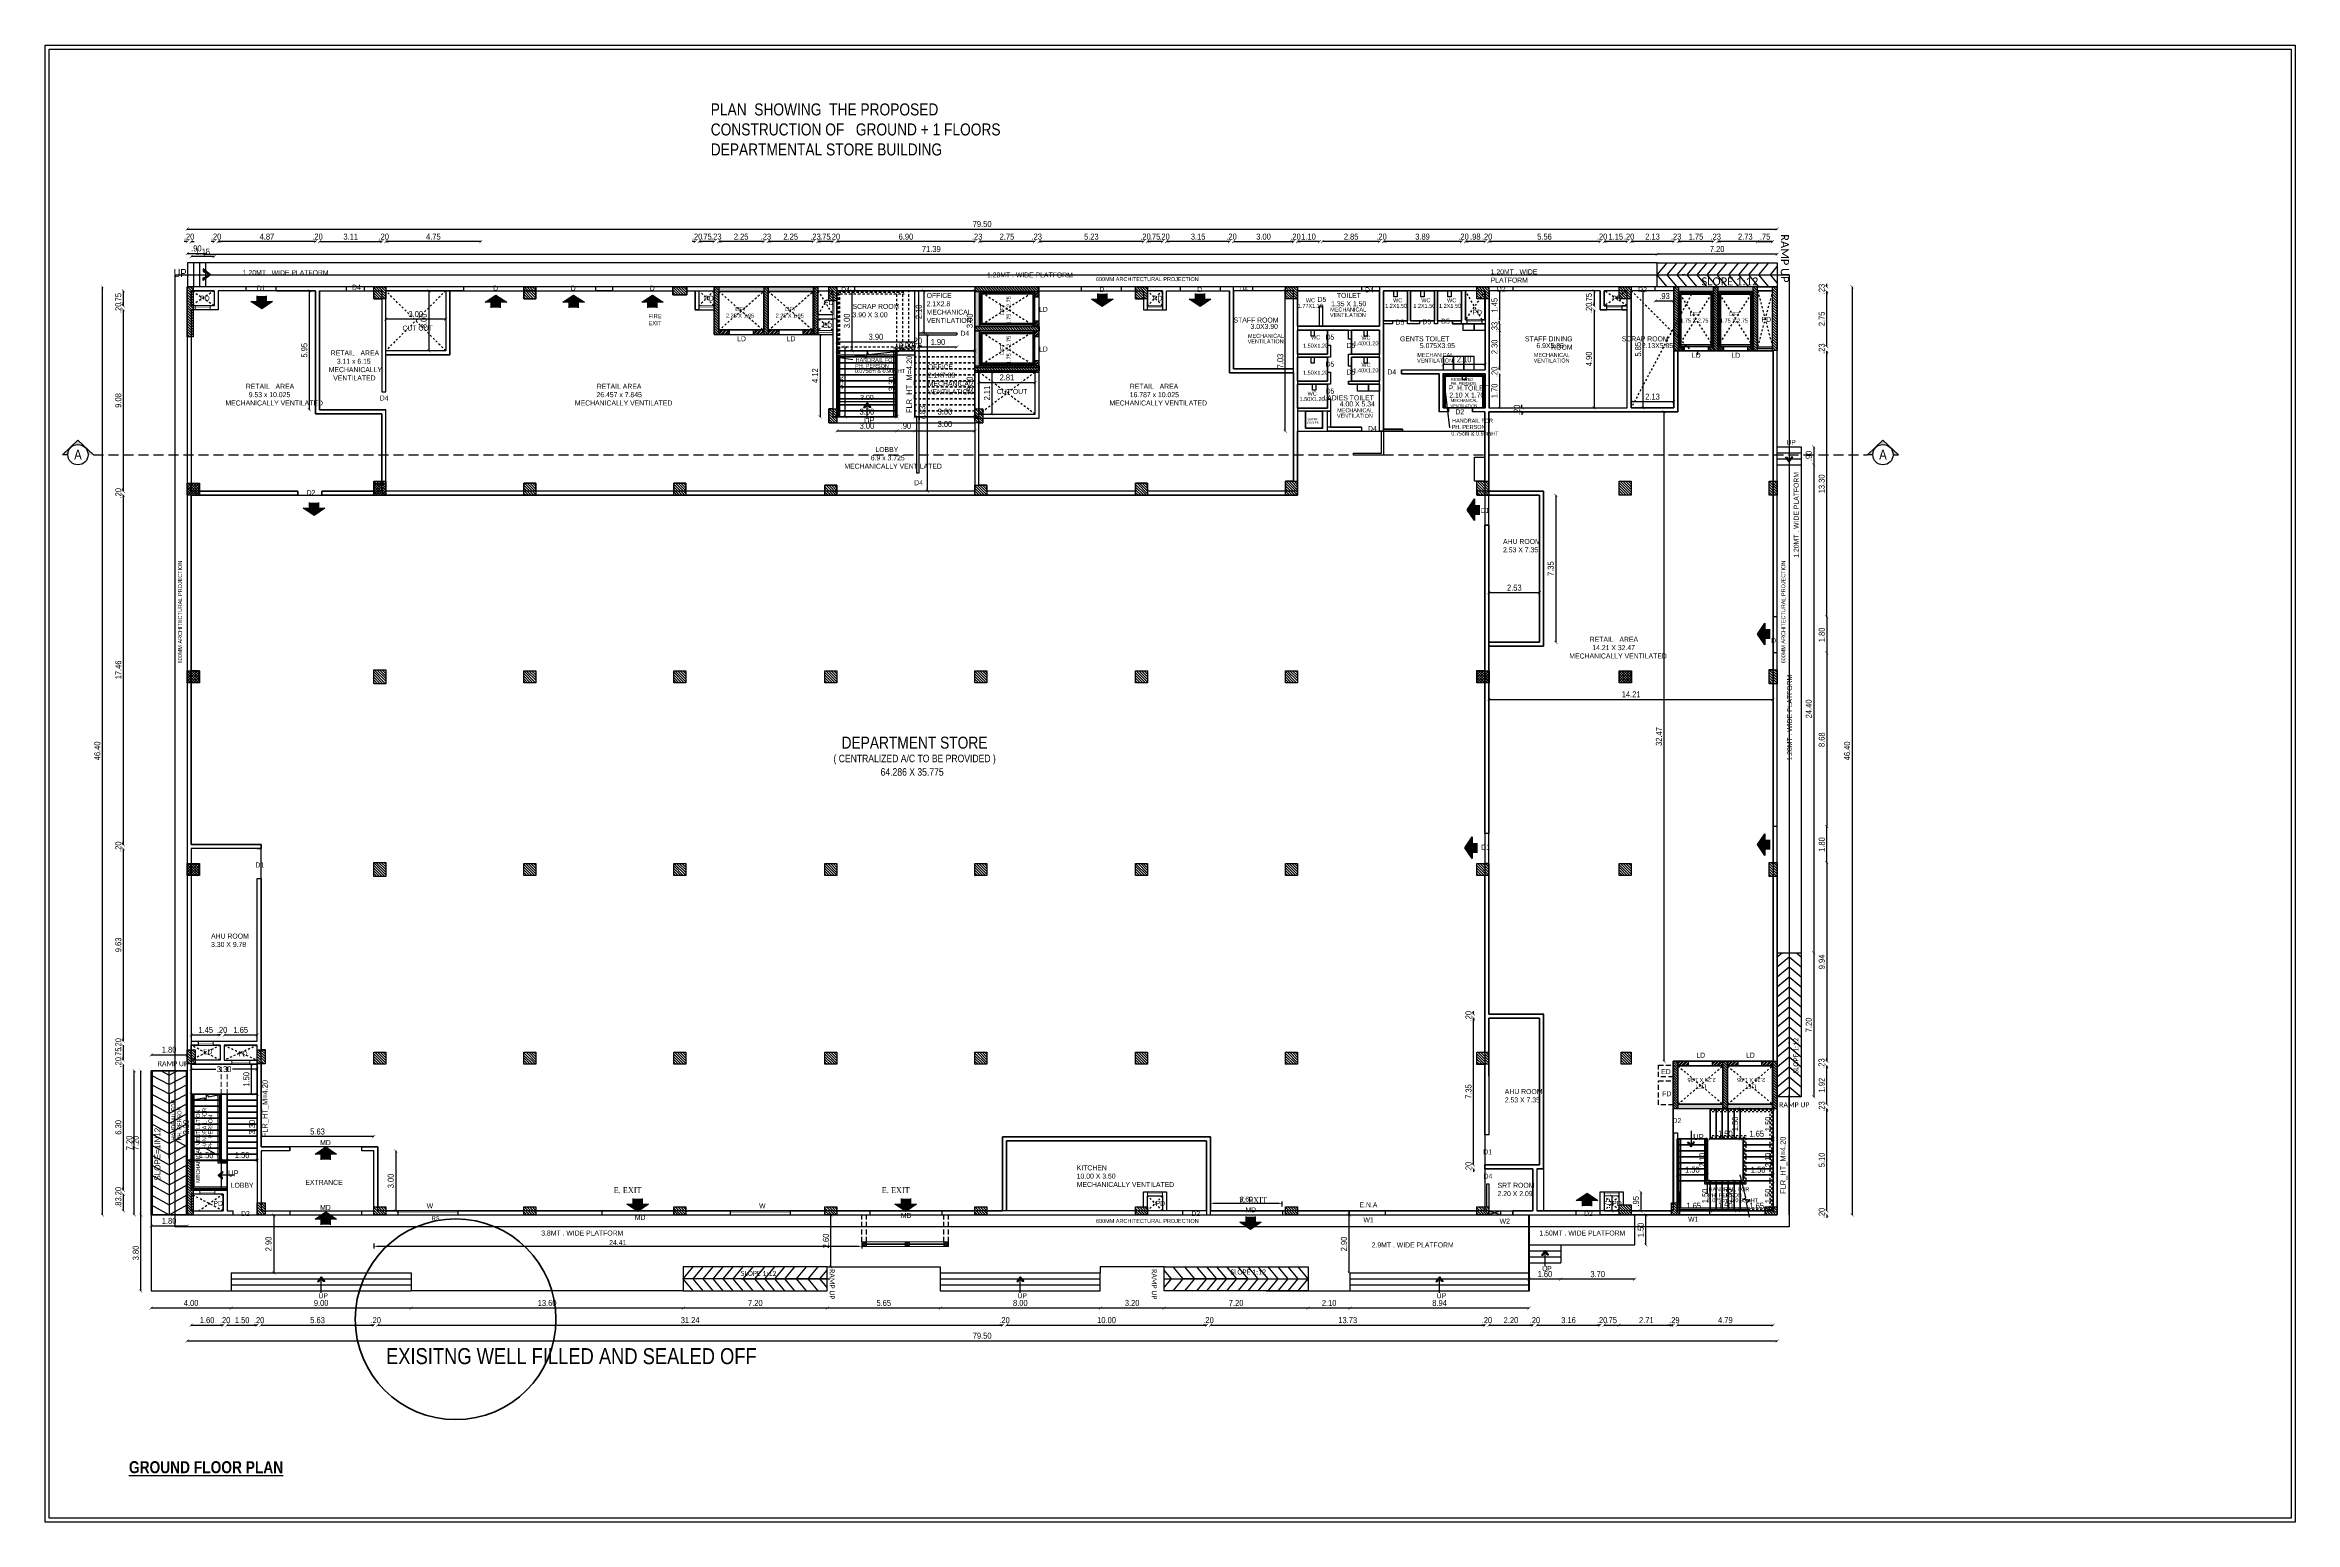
# Model space of a CAD drawing. Header units: metres. Extents: x 385023 to 385532, y 1408468 to 1408621.
# Drawn here: x 385302.8 to 385415.3, y 1408468.2 to 1408542.1 of the extents above; entities that cross this region are included whole.
import ezdxf
from ezdxf.enums import TextEntityAlignment as Align

# ---------------------------------------------------------------- set-up
doc = ezdxf.new("R2010")
doc.units = ezdxf.units.M
doc.header["$MEASUREMENT"] = 0
for name, pattern in [('( Hidden )', [0.375, 0.25, -0.125]), ('DASHDOT', [1, 0.5, -0.25, 0, -0.25]), ('DASHED', [0.75, 0.5, -0.25]), ('DASHED2', [0.375, 0.25, -0.125]), ('HIDDEN', [0.375, 0.25, -0.125])]:
    doc.linetypes.add(name, pattern=pattern)
for name, color, linetype in [('0 @ 1 (2)', 7, 'Continuous'), ('A-REFR-SECT', 2, 'Continuous'), ('BLK_1_FLR_0_AC_ROOM_1', 7, 'Continuous'), ('BLK_1_FLR_0_AC_ROOM_2', 7, 'Continuous'), ('BLK_1_FLR_0_BLT_UP_AREA', 7, 'Continuous'), ('BLK_1_FLR_0_BLT_UP_AREA_DEDUCT', 7, 'Continuous'), ('BLK_1_FLR_0_CARPET_AREA', 7, 'Continuous'), ('BLK_1_FLR_0_KITCHEN_1', 7, 'Continuous'), ('BLK_1_FLR_0_STAIR_3_LANDING_2', 6, 'Continuous'), ('BLK_1_FLR_0_STAIR_3_LANDING_3', 6, 'Continuous'), ('S-COLUMN', 6, 'Continuous'), ('S-COLUMN HATCH', 8, 'Continuous')]:
    doc.layers.add(name, color=color, linetype=linetype)
for name, color, linetype, lineweight in [('BLK_1_DA_RAMP_1', 7, 'Continuous', 25), ('BLK_1_FLR_0_DRINKING_WATER', 7, 'Continuous', 50), ('BLK_1_FLR_0_EXIT_WIDTH_DOOR', 7, 'Continuous', 25), ('BLK_1_FLR_0_EXIT_WIDTH_STAIR', 7, 'Continuous', 25), ('BLK_1_FLR_0_LIFT_1', 30, 'Continuous', 50), ('BLK_1_FLR_0_LIFT_2', 30, 'Continuous', 50), ('BLK_1_FLR_0_LIFT_3', 30, 'Continuous', 50), ('BLK_1_FLR_0_LIFT_4', 30, 'Continuous', 50), ('BLK_1_FLR_0_LIFT_5', 30, 'Continuous', 50), ('BLK_1_FLR_0_LIFT_6', 30, 'Continuous', 50), ('BLK_1_FLR_0_LIFT_7', 30, 'Continuous', 50), ('BLK_1_FLR_0_LIFT_8', 30, 'Continuous', 50), ('BLK_1_FLR_0_ROOF_AREA', 7, 'Continuous', 25), ('BLK_1_FLR_0_SP_WC', 7, 'Continuous', 50), ('BLK_1_FLR_0_STAIR_1', 7, 'Continuous', 50), ('BLK_1_FLR_0_STAIR_1_FLIGHT_1', 7, 'Continuous', 50), ('BLK_1_FLR_0_STAIR_1_FLIGHT_2', 7, 'Continuous', 50), ('BLK_1_FLR_0_STAIR_1_LANDING_1', 7, 'Continuous', 50), ('BLK_1_FLR_0_STAIR_2', 7, 'Continuous', 50), ('BLK_1_FLR_0_STAIR_2_FLIGHT_1', 7, 'Continuous', 50), ('BLK_1_FLR_0_STAIR_2_FLIGHT_2', 7, 'Continuous', 50), ('BLK_1_FLR_0_STAIR_2_LANDING_1', 7, 'Continuous', 50), ('BLK_1_FLR_0_STAIR_3', 7, 'Continuous', 50), ('BLK_1_FLR_0_STAIR_3_FLIGHT_1', 7, 'Continuous', 50), ('BLK_1_FLR_0_STAIR_3_FLIGHT_2', 7, 'Continuous', 50), ('BLK_1_FLR_0_STAIR_3_FLIGHT_3', 7, 'Continuous', 50), ('BLK_1_FLR_0_STAIR_3_FLIGHT_4', 7, 'Continuous', 50), ('BLK_1_FLR_0_STAIR_3_LANDING_1', 7, 'Continuous', 50), ('BLK_1_FLR_0_URINAL', 7, 'Continuous', 25), ('BLK_1_FLR_0_WASH', 7, 'Continuous', 25), ('BLK_1_FLR_0_WATER_CLOSET', 7, 'Continuous', 50), ('DIST_EXIT', 7, 'Continuous', 25), ('MEP INPUT', 3, 'Continuous', 0)]:
    doc.layers.add(name, color=color, linetype=linetype, lineweight=lineweight)
doc.styles.add('AR', font='ARIALN.TTF')
doc.styles.add('ARIAL', font='ARIALN.TTF')
doc.styles.add('ARIAL-N', font='ARIALN.TTF')
doc.styles.add('BOLD', font='ARIALN.TTF', dxfattribs={"height": 15})
doc.styles.add('CEN-GOT', font='ARIALN.TTF')
doc.styles.add('CGR', font='ARIALNB.TTF')
doc.styles.add('DE', font='romai___.ttf', dxfattribs={"height": 1.75})
doc.styles.add('RIA-AP', font='ARIALN.TTF')
doc.styles.get("Standard").update_dxf_attribs({"font": 'ARIALN.TTF', "height": 0.35})
doc.styles.add('Text-01', font='GOTHIC.TTF', dxfattribs={"height": 0.35})
doc.dimstyles.new('BLG DIM-1', dxfattribs={"dimtxt": 0.25, "dimasz": 0.15, "dimexe": 0.1, "dimexo": 0.15, "dimgap": 0.08, "dimtad": 1, "dimzin": 0, "dimdsep": 46, "dimtxsty": 'ARIAL', "dimcen": 0.09, "dimclrd": 8, "dimclre": 8, "dimadec": 0, "dimazin": 0, "dimtfac": 1, "dimtofl": 0, "dimtmove": 2, "dimatfit": 3, "dimfxl": 0, "dimtolj": 1, "dimtzin": 0, "dimarcsym": 0})
doc.dimstyles.new('RIA-AP', dxfattribs={"dimtxt": 0.3, "dimasz": 0.15, "dimexe": 0, "dimexo": 1, "dimgap": 0.1, "dimtad": 1, "dimzin": 4, "dimdsep": 46, "dimtxsty": 'RIA-AP', "dimblk": 'ARCHTICK', "dimcen": 0.09, "dimse1": 1, "dimse2": 1, "dimclrd": 8, "dimclre": 8, "dimclrt": 4, "dimazin": 0, "dimtfac": 1, "dimtix": 1, "dimtofl": 0, "dimtmove": 2, "dimatfit": 3, "dimfxl": 0, "dimtolj": 1, "dimtzin": 0, "dimarcsym": 0})
doc.dimstyles.get("Standard").update_dxf_attribs({"dimtxt": 0.25, "dimasz": 0.18, "dimexe": 0.18, "dimexo": 0.0625, "dimgap": 0.1, "dimtad": 1, "dimtoh": 1, "dimzin": 0, "dimdsep": 46, "dimtxsty": 'CGR', "dimblk": 'ARCHTICK', "dimcen": 0.09, "dimse1": 1, "dimse2": 1, "dimclrd": 1, "dimclrt": 3, "dimaunit": 1, "dimadec": 3, "dimazin": 0, "dimtfac": 1, "dimtix": 1, "dimtofl": 0, "dimtmove": 0, "dimatfit": 3, "dimfxl": 0, "dimtolj": 1, "dimtzin": 0, "dimarcsym": 0})
pattern_1 = [(135, (375052.11474, 1409514.67969), (-0.06629126074, -0.06629126074), [])]
pattern_2 = [(135, (375053.11474, 1409514.67969), (-0.06629126074, -0.06629126074), [])]

msp = doc.modelspace()

# ---------------------------------------------------------------- texts
for s, height, style, p in [('UP', 0.4, 'RIA-AP', (385309.232, 1408530.451)), ('WC', 0.2, 'RIA-AP', (385365.839, 1408529.187)), ('TOILET', 0.25, 'RIA-AP', (385367.388, 1408529.405)), ('WC', 0.2, 'RIA-AP', (385370.2, 1408529.187)), ('WC', 0.2, 'RIA-AP', (385371.61, 1408529.187)), ('WC', 0.2, 'RIA-AP', (385372.897, 1408529.187)), ('1.77X1.10', 0.2, 'RIA-AP', (385365.439, 1408528.91)), ('1.35 X 1.50', 0.25, 'RIA-AP', (385367.102, 1408528.989)), ('1.2X1.50', 0.2, 'RIA-AP', (385369.801, 1408528.91)), ('1.2X1.50', 0.2, 'RIA-AP', (385371.21, 1408528.91)), ('1.2X1.50', 0.2, 'RIA-AP', (385372.497, 1408528.91)), ('3.0X3.90', 0.25, 'RIA-AP', (385363.069, 1408527.857)), ('1.50X1.20', 0.2, 'RIA-AP', (385365.699, 1408526.921)), ('WC', 0.2, 'RIA-AP', (385366.098, 1408527.333)), ('1.40X1.20', 0.2, 'RIA-AP', (385368.216, 1408527.038)), ('WC', 0.2, 'RIA-AP', (385368.616, 1408527.314)), ('5.075X3.95 ', 0.25, 'RIA-AP', (385371.539, 1408526.898)), ('6.9X5.85', 0.25, 'RIA-AP', (385377.365, 1408526.898)), ('2.13X5.85', 0.25, 'RIA-AP', (385382.636, 1408526.898)), ('1.40X1.20', 0.2, 'RIA-AP', (385368.216, 1408525.687)), ('WC', 0.2, 'RIA-AP', (385368.616, 1408525.964)), ('1.50X1.20', 0.2, 'RIA-AP', (385365.699, 1408525.571)), ('P. H.TOILET', 0.25, 'RIA-AP', (385372.974, 1408524.778)), ('1.50X1.20', 0.2, 'RIA-AP', (385365.523, 1408524.249)), ('WC', 0.2, 'RIA-AP', (385365.922, 1408524.526)), ('4.00 X 5.34', 0.25, 'RIA-AP', (385367.532, 1408523.983)), ('2.10 X 1.70', 0.25, 'RIA-AP', (385373.007, 1408524.423)), ('UP', 0.25, 'RIA-AP', (385389.861, 1408522.061)), ('DEPARTMENT STORE ', 0.6, 'RIA-AP', (385342.623, 1408506.872)), ('64.286 X 35.775', 0.375, 'RIA-AP', (385344.573, 1408505.52)), ('UP', 0.25, 'RIA-AP', (385377.655, 1408480.752)), ('UP', 0.25, 'RIA-AP', (385316.462, 1408479.397)), ('UP', 0.25, 'RIA-AP', (385351.415, 1408479.397)), ('UP', 0.25, 'RIA-AP', (385372.379, 1408479.397)), ('EXISITNG WELL FILLED AND SEALED OFF ', 0.8, 'ARIAL', (385319.844, 1408476.101))]:
    msp.add_text(s, height=height, dxfattribs=dict(style=style)).set_placement(p)
at = {"style": 'RIA-AP'}
for s, p in [('D1', (385313.597, 1408529.767)), ('D4', (385318.37, 1408529.816)), ('D', (385325.32, 1408529.767)), ('D', (385329.207, 1408529.767)), ('D', (385333.152, 1408529.767)), ('D4', (385342.818, 1408529.697)), ('D', (385355.643, 1408529.697)), ('D', (385360.528, 1408529.7)), ('D4', (385362.726, 1408529.743)), ('D5', (385366.641, 1408529.209)), ('D4', (385369.01, 1408529.684)), ('D2', (385375.606, 1408529.719)), ('D2', (385382.672, 1408529.697)), ('LD', (385352.711, 1408528.707)), ('D5', (385370.54, 1408528.069)), ('D5', (385371.888, 1408528.093)), ('D5', (385372.814, 1408528.116)), ('LD', (385337.619, 1408527.242)), ('LD', (385340.099, 1408527.242)), ('D4', (385348.787, 1408527.512)), ('D5', (385367.042, 1408527.322)), ('D5', (385368.091, 1408526.909)), ('LD', (385352.711, 1408526.727)), ('D5', (385367.042, 1408525.972)), ('LD', (385385.355, 1408526.412)), ('LD', (385387.335, 1408526.412)), ('D5', (385367.044, 1408524.622)), ('D5', (385368.091, 1408525.577)), ('D4', (385370.132, 1408525.583)), ('D4', (385319.754, 1408524.277)), ('D2', (385373.533, 1408523.587)), ('D4', (385369.162, 1408522.746)), ('D4', (385346.475, 1408520.043)), ('D2', (385316.097, 1408519.551)), ('D1', (385374.794, 1408518.661)), ('D', (385389.222, 1408512.157)), ('D1', (385313.533, 1408500.932)), ('D1', (385374.824, 1408501.821)), ('LD', (385385.582, 1408491.425)), ('LD', (385388.063, 1408491.425)), ('D2', (385384.389, 1408488.15)), ('MD', (385316.815, 1408487.051)), ('D1', (385374.925, 1408486.585)), ('D4', (385374.94, 1408485.377)), ('LOBBY', (385312.65, 1408484.919)), ('EXTRANCE ', (385316.791, 1408485.064)), ('D2', (385312.814, 1408483.502)), ('MD', (385316.815, 1408483.804)), ('W', (385322.038, 1408483.89)), ('MD', (385332.552, 1408483.307)), ('W', (385338.66, 1408483.89)), ('MD', (385345.853, 1408483.408)), ('D2', (385360.329, 1408483.502)), ('MD', (385363.082, 1408483.694)), ('E.N.A', (385368.967, 1408483.939)), ('W1', (385368.973, 1408483.187)), ('W2', (385375.783, 1408483.126)), ('D2', (385379.965, 1408483.502))]:
    msp.add_text(s, height=0.25, dxfattribs=at).set_placement(p, align=Align.CENTER)
at = {"color": 3, "ltscale": 1.5, "style": 'CEN-GOT'}
for s, height, rotation, p in [('VENTILATION ', 0.2, 360, (385367.042, 1408528.451)), ('MECHANICAL ', 0.2, 360, (385367.055, 1408528.727)), ('VENTILATION ', 0.2, 360, (385362.927, 1408527.135)), ('MECHANICAL ', 0.2, 360, (385362.94, 1408527.411)), ('PH. PERSON', 0.2, 360, (385343.298, 1408525.908)), ('HANDRAIL FOR ', 0.2, 360, (385343.323, 1408526.205)), ('VENTILATION ', 0.2, 360, (385371.397, 1408526.177)), ('MECHANICAL ', 0.2, 360, (385371.41, 1408526.453)), ('VENTILATION ', 0.2, 360, (385377.223, 1408526.177)), ('MECHANICAL ', 0.2, 360, (385377.236, 1408526.453)), ('0.075cm & 0.90mHT ', 0.2, 360, (385343.282, 1408525.656)), ('RESERVED ', 0.15, 360, (385373.08, 1408525.253)), ('PH. PERSON', 0.15, 360, (385373.08, 1408525.052)), ('MECHANICAL ', 0.2, 360, (385367.402, 1408523.688)), ('VENTILATION ', 0.15, 360, (385373.068, 1408523.93)), ('MECHANICAL ', 0.15, 360, (385373.081, 1408524.206)), ('VENTILATION ', 0.2, 360, (385367.39, 1408523.412)), ('0.75cm & 0.90mHT ', 0.2, 360, (385373.11, 1408522.525)), ('PH. PERSON', 0.2, 360, (385373.127, 1408522.855)), ('HANDRAIL FOR ', 0.2, 360, (385373.152, 1408523.166)), ('HANDRAIL FOR ', 0.2, 90, (385309.316, 1408487.293)), ('PH. PERSON', 0.2, 90, (385309.613, 1408487.289)), ('MECHANICAL VENTILATION', 0.2, 90, (385310.547, 1408485.165)), ('HANDRAIL FOR ', 0.2, 90, (385310.868, 1408486.869)), ('PH. PERSON', 0.2, 90, (385311.165, 1408486.866)), ('0.075cm & 0.90mHT ', 0.2, 360, (385385.928, 1408484.196)), ('PH. PERSON', 0.2, 360, (385385.944, 1408484.448)), ('HANDRAIL FOR ', 0.2, 360, (385385.969, 1408484.745))]:
    msp.add_text(s, height=height, rotation=rotation, dxfattribs=at).set_placement(p)
at = {"style": 'RIA-AP'}
msp.add_text('( CENTRALIZED A/C TO BE PROVIDED )', height=0.375, dxfattribs=at).set_placement((385346.275, 1408506.381), align=Align.MIDDLE_CENTER)
at = {"color": 6, "linetype": '( Hidden )', "lineweight": 0}
for s, p in [('ED', (385383.606, 1408490.604)), ('FD', (385383.651, 1408489.495))]:
    msp.add_text(s, height=0.25, dxfattribs=at).set_placement(p)
at = {"color": 4, "style": 'CGR'}
msp.add_text('%%UGROUND FLOOR PLAN', height=0.6, dxfattribs=at).set_placement((385306.99, 1408470.649))
for s, insert, char_height, width, attachment_point, style in [('\\A1;\\pt12;PLAN  SHOWING  THE PROPOSED CONSTRUCTION OF   GROUND + 1 FLOORS {\\H1.35994x; }DEPARTMENTAL STORE BUILDING {\\H1.23996x; }', (385336.08, 1408539.13), 0.6, 15.03773, 1, 'BOLD'), ('600MM ARCHITECTURAL PROJECTION\\P', (385355.344, 1408530.446), 0.2, 8.56993, 1, 'ARIAL'), ('{\\fCalibri|b0|i0|c0|p34;SLOPE 1:12}', (385385.616, 1408530.027), 0.4, 3.31125, 7, 'RIA-AP'), ('\\pt4.25;SCRAP ROOM\\P3.90 X 3.00', (385343.17, 1408529.105), 0.25, 4.57066, 1, 'RIA-AP'), ('STAFF ROOM', (385364.466, 1408528.425), 0.25, 2.47278, 3, 'RIA-AP'), ('CUT OUT', (385320.667, 1408528.023), 0.25, 3.04892, 1, 'RIA-AP'), ('GENTS TOILET', (385373.019, 1408527.486), 0.25, 2.09227, 3, 'RIA-AP'), ('STAFF DINING ROOM', (385379.17, 1408527.486), 0.25, 2.47278, 3, 'RIA-AP'), ('SCRAP ROOM', (385383.973, 1408527.486), 0.25, 2.47278, 3, 'RIA-AP'), ('{\\W9.03472;  }RETAIL   AREA  \\P{\\W7.29081;   }3.11 x 6.15\\P{\\W8.39393;  }MECHANICALLY \\P{\\W9.82166;  }VENTILATED', (385315.643, 1408526.779), 0.25, 4.87788, 1, 'RIA-AP'), ('{\\W9.03472;  }RETAIL   AREA  \\P{\\W9.93622;  }9.53 x 10.025\\P{\\W5.283579; }MECHANICALLY VENTILATED', (385311.397, 1408525.112), 0.25, 4.87788, 1, 'RIA-AP'), ('{\\W9.53472;  }RETAIL AREA\\P{\\W9.42552;  }26.457 x 7.845\\P{\\W5.283579; }MECHANICALLY VENTILATED', (385328.868, 1408525.112), 0.25, 4.87788, 1, 'RIA-AP'), ('CUT OUT', (385350.385, 1408524.853), 0.25, 3.04892, 1, 'RIA-AP'), ('{\\W9.03472;  }RETAIL   AREA  \\P{\\W8.99671;  }16.787 x 10.025\\P{\\W5.283579; }MECHANICALLY VENTILATED', (385355.599, 1408525.112), 0.25, 4.87788, 1, 'RIA-AP'), ('LADIES TOILET', (385369.23, 1408524.534), 0.25, 2.09227, 3, 'RIA-AP'), ('WATER\\P COOLER', (385366.171, 1408523.246), 0.1, 5.0613, 5, 'CEN-GOT'), ('{\\W8.25691;   }LOBBY\\P{\\W7.28832;   }6.9 x 3.725\\P{\\W5.283579; }MECHANICALLY VENTILATED', (385342.341, 1408521.952), 0.25, 4.87788, 1, 'RIA-AP'), ('AHU ROOM\\P2.53 X 7.35', (385375.696, 1408517.355), 0.25, 8.61668, 1, 'RIA-AP'), ('{\\W9.03472;  }RETAIL   AREA  \\P{\\W9.85218;  }14.21 X 32.47\\P{\\W5.283579; }MECHANICALLY VENTILATED', (385378.59, 1408512.463), 0.25, 4.87788, 1, 'RIA-AP'), ('AHU ROOM\\P3.30 X 9.78', (385311.098, 1408497.627), 0.25, 8.61668, 1, 'RIA-AP'), ('{\\fCalibri|b0|i0|c0|p34;RAMP UP}', (385308.431, 1408491.247), 0.25, 2.01019, 1, 'RIA-AP'), ('AHU ROOM\\P2.53 X 7.35', (385375.784, 1408489.853), 0.25, 8.61668, 1, 'RIA-AP'), ('{\\fCalibri|b0|i0|c0|p34;RAMP UP}', (385389.503, 1408489.194), 0.25, 2.01019, 1, 'RIA-AP'), ('KITCHEN\\P10.00 X 3.50\\PMECHANICALLY VENTILATED', (385354.38, 1408486.042), 0.25, 8.61668, 1, 'RIA-AP'), ('SRT ROOM\\P2.20 X 2.09', (385375.42, 1408485.169), 0.25, 8.61668, 1, 'RIA-AP'), ('600MM ARCHITECTURAL PROJECTION\\P', (385355.344, 1408483.36), 0.2, 8.56993, 1, 'ARIAL'), ('3.8MT . WIDE PLATFORM', (385327.607, 1408482.78), 0.24915, 5.62501, 1, 'ARIAL'), ('2.9MT . WIDE PLATFORM', (385369.13, 1408482.185), 0.24915, 5.62501, 1, 'ARIAL'), ('1.50MT . WIDE PLATFORM', (385377.516, 1408482.78), 0.24915, 5.62501, 1, 'ARIAL'), ('{\\fCalibri|b0|i0|c0|p34;SLOPE 1:12}', (385339.364, 1408480.509), 0.25, 2.88842, 9, 'RIA-AP'), ('{\\fCalibri|b0|i0|c0|p34;SLOPE 1:12}', (385363.846, 1408480.58), 0.25, 3.13913, 9, 'RIA-AP')]:
    msp.add_mtext(s, dxfattribs=dict(insert=insert, char_height=char_height, width=width, attachment_point=attachment_point, style=style))
for s, insert, char_height, width, attachment_point, rotation, style in [('{\\fCalibri|b0|i0|c0|p34;RAMP UP}', (385389.581, 1408532.592), 0.4, 3.21631, 7, 270, 'RIA-AP'), ('1.20MT . WIDE PLATFORM', (385312.683, 1408530.795), 0.24915, 4.18814, 1, 359.9361, 'ARIAL'), ('1.20MT . WIDE PLATFORM', (385349.895, 1408530.681), 0.24915, 5.62501, 1, 359.9361, 'ARIAL'), ('1.20MT . WIDE \\PPLATFORM', (385375.079, 1408530.838), 0.24915, 5.62501, 1, 359.9361, 'ARIAL'), ('1.20MT . WIDE PLATFORM', (385390.229, 1408516.416), 0.24915, 5.62501, 1, 90, 'ARIAL'), ('600MM ARCHITECTURAL PROJECTION\\P', (385309.444, 1408511.136), 0.2, 8.56993, 1, 90, 'ARIAL'), ('600MM ARCHITECTURAL PROJECTION\\P', (385389.608, 1408511.136), 0.2, 8.56993, 1, 90, 'ARIAL'), ('1.20MT . WIDE PLATFORM', (385389.899, 1408506.278), 0.24915, 5.62501, 1, 90, 'ARIAL'), ('{\\fCalibri|b0|i0|c0|p34;SLOPE 1:12}', (385390.467, 1408492.406), 0.25, 2.63777, 9, 90, 'RIA-AP'), ('{\\fCalibri|b0|i0|c0|p34;RAMP UP}', (385342.275, 1408480.851), 0.25, 2.01019, 1, 270, 'RIA-AP'), ('{\\fCalibri|b0|i0|c0|p34;RAMP UP}', (385358.385, 1408480.851), 0.25, 2.01019, 1, 270, 'RIA-AP')]:
    msp.add_mtext(s, dxfattribs=dict(insert=insert, char_height=char_height, width=width, attachment_point=attachment_point, rotation=rotation, style=style))
at = {"lineweight": -2, "char_height": 0.25, "width": 6.36361, "style": 'RIA-AP'}
for s, insert, attachment_point in [('PD', (385310.554, 1408529.514), 1), ('PD', (385335.757, 1408529.515), 1), ('FD', (385341.752, 1408529.3), 1), ('PD', (385358.181, 1408529.515), 1), ('PD', (385381.153, 1408529.514), 1), ('ED', (385341.677, 1408528.168), 1), ('PD', (385374.166, 1408528.814), 1), ('PD', (385388.623, 1408528.206), 7), ('ED', (385310.692, 1408491.848), 1), ('FD', (385312.463, 1408491.748), 1), ('PD', (385311.212, 1408484.264), 1), ('PD', (385358.323, 1408484.015), 7), ('PD', (385381.153, 1408484.015), 7)]:
    msp.add_mtext(s, dxfattribs=dict(at, insert=insert, attachment_point=attachment_point))
at = {"char_height": 0.25, "attachment_point": 1, "style": 'RIA-AP'}
for s, insert in [('\\pt4.25;OFFICE\\P2.1X2.8\\PMECHANICAL \\PVENTILATION', (385346.874, 1408529.655)), ('\\pt4.25;OFFICE\\P2.1X7.83\\PMECHANICAL \\PVENTILATION', (385346.935, 1408526.086))]:
    msp.add_mtext_dynamic_manual_height_columns(s, width=2.95064, gutter_width=8.753, heights=[2.951], dxfattribs=dict(at, insert=insert))
at = {"linetype": 'Continuous', "char_height": 0.21, "width": 3.04892, "attachment_point": 1, "style": 'Text-01'}
for s, insert in [('FIRE\\PEXIT', (385332.965, 1408528.601)), ('RS ', (385322.122, 1408483.498))]:
    msp.add_mtext(s, dxfattribs=dict(at, insert=insert))
at = {"lineweight": 0, "char_height": 0.3, "width": 1.881, "attachment_point": 7, "rotation": 360, "style": 'ARIAL-N'}
for insert in [(385331.226, 1408484.643), (385344.631, 1408484.643), (385362.49, 1408484.147)]:
    msp.add_mtext('{\\fGaramond|b0|i0|c0|p18;E. EXIT}', dxfattribs=dict(at, insert=insert))
at = {"color": 3, "ltscale": 1.5, "insert": (385385.205, 1408483.345), "char_height": 0.25, "attachment_point": 5, "style": 'CEN-GOT'}
msp.add_mtext('\\A1;W1', dxfattribs=at)
at = {"layer": '0 @ 1 (2)', "color": 3, "char_height": 0.3, "width": 0.45784, "attachment_point": 1, "style": 'RIA-AP'}
for insert in [(385343.745, 1408523.437), (385385.206, 1408487.604), (385311.951, 1408485.785)]:
    msp.add_mtext('UP', dxfattribs=dict(at, insert=insert))
at = {"layer": 'BLK_1_DA_RAMP_1', "color": 1, "insert": (385308.265, 1408485.274), "char_height": 0.3, "width": 3.98254, "attachment_point": 1, "rotation": 90, "style": 'DE'}
msp.add_mtext('SLOPE=1IN12', dxfattribs=at)
at = {"layer": 'BLK_1_FLR_0_STAIR_1', "color": 1, "insert": (385313.653, 1408487.441), "char_height": 0.27, "attachment_point": 1, "rotation": 90, "style": 'DE'}
msp.add_mtext_dynamic_manual_height_columns('FLR_HT_M=4.20', width=0.61696, gutter_width=8.75, heights=[0], dxfattribs=at)
at = {"layer": 'BLK_1_FLR_0_STAIR_2', "color": 1, "insert": (385345.868, 1408523.652), "char_height": 0.27, "attachment_point": 1, "rotation": 90, "style": 'DE'}
msp.add_mtext_dynamic_manual_height_columns('FLR_HT_M=4.20', width=0.61696, gutter_width=8.75, heights=[0], dxfattribs=at)
at = {"layer": 'BLK_1_FLR_0_STAIR_3', "color": 1, "insert": (385389.557, 1408484.61), "char_height": 0.27, "attachment_point": 1, "rotation": 90, "style": 'DE'}
msp.add_mtext_dynamic_manual_height_columns('FLR_HT_M=4.20', width=0.61696, gutter_width=8.75, heights=[0], dxfattribs=at)

# ---------------------------------------------------------------- blocks, each defined once
blk = doc.blocks.new('col .6x.6')
at = {"layer": 'S-COLUMN HATCH'}
h = blk.add_hatch(dxfattribs=at)
h.set_pattern_fill('ANSI31', color=256, scale=0.75, style=0)
h.set_pattern_definition([(45, (-12909.719645, 2535.13042), (-0.06629126074, 0.06629126074), [])])
h.paths.add_polyline_path([(718.06, 1996.3), (718.66, 1996.3), (718.66, 1995.7), (718.06, 1995.7)])
at = {"layer": 'S-COLUMN', "ltscale": 5}
blk.add_lwpolyline([(718.06, 1996.3), (718.66, 1996.3), (718.66, 1995.7), (718.06, 1995.7)], close=True, dxfattribs=at)
blk = doc.blocks.new('grid')
at = {"layer": 'S-COLUMN HATCH'}
h = blk.add_hatch(dxfattribs=at)
h.set_pattern_fill('ANSI31', color=256, scale=0.75, angle=90, style=0)
h.set_pattern_definition(pattern_1)
h.paths.add_polyline_path([(391749.55, 1408578.05), (391749.55, 1408575.55), (391749.85, 1408575.55), (391749.85, 1408578.05)])
h = blk.add_hatch(dxfattribs=at)
h.set_pattern_fill('ANSI31', color=256, scale=0.75, angle=90, style=0)
h.set_pattern_definition(pattern_1)
h.paths.add_polyline_path([(391758.88, 1408578.05), (391758.88, 1408577.45), (391759.48, 1408577.45), (391759.48, 1408578.05)])
h = blk.add_hatch(dxfattribs=at)
h.set_pattern_fill('ANSI31', color=256, scale=0.75, angle=90, style=0)
h.set_pattern_definition(pattern_1)
h.paths.add_polyline_path([(391766.38, 1408578.05), (391766.38, 1408577.45), (391766.98, 1408577.45), (391766.98, 1408578.05)])
h = blk.add_hatch(dxfattribs=at)
h.set_pattern_fill('ANSI31', color=256, scale=0.75, angle=90, style=0)
h.set_pattern_definition(pattern_1)
h.paths.add_polyline_path([(391773.83, 1408578.05), (391773.83, 1408577.65), (391774.53, 1408577.65), (391774.53, 1408578.05)])
h = blk.add_hatch(dxfattribs=at)
h.set_pattern_fill('ANSI31', color=256, scale=0.75, angle=90, style=0)
h.set_pattern_definition(pattern_1)
h.paths.add_polyline_path([(391775.9, 1408578.05), (391775.9, 1408575.67), (391776.13, 1408575.67), (391776.13, 1408578.05)])
h = blk.add_hatch(dxfattribs=at)
h.set_pattern_fill('ANSI31', color=256, scale=0.75, angle=90, style=0)
h.set_pattern_definition(pattern_1)
h.paths.add_polyline_path([(391778.38, 1408575.67), (391778.38, 1408578.05), (391778.61, 1408578.05), (391778.61, 1408575.67)])
h = blk.add_hatch(dxfattribs=at)
h.set_pattern_fill('ANSI31', color=256, scale=0.75, angle=90, style=0)
h.set_pattern_definition(pattern_1)
h.paths.add_polyline_path([(391780.86, 1408578.05), (391780.86, 1408575.67), (391781.09, 1408575.67), (391781.09, 1408578.05)])
h = blk.add_hatch(dxfattribs=at)
h.set_pattern_fill('ANSI31', color=256, scale=0.75, angle=90, style=0)
h.set_pattern_definition(pattern_1)
h.paths.add_polyline_path([(391781.64, 1408578.05), (391781.64, 1408577.35), (391782.04, 1408577.35), (391782.04, 1408578.05)])
h = blk.add_hatch(dxfattribs=at)
h.set_pattern_fill('ANSI31', color=256, scale=0.75, angle=90, style=0)
h.set_pattern_definition(pattern_1)
h.paths.add_polyline_path([(391788.94, 1408577.82), (391788.94, 1408578.05), (391792.12, 1408578.05), (391792.12, 1408577.82)])
h = blk.add_hatch(dxfattribs=at)
h.set_pattern_fill('ANSI31', color=256, scale=0.75, angle=90, style=0)
h.set_pattern_definition(pattern_1)
h.paths.add_polyline_path([(391796.97, 1408578.05), (391796.97, 1408577.45), (391797.57, 1408577.45), (391797.57, 1408578.05)])
h = blk.add_hatch(dxfattribs=at)
h.set_pattern_fill('ANSI31', color=256, scale=0.75, angle=90, style=0)
h.set_pattern_definition(pattern_1)
h.paths.add_polyline_path([(391804.47, 1408578.05), (391804.47, 1408577.45), (391805.07, 1408577.45), (391805.07, 1408578.05)])
h = blk.add_hatch(dxfattribs=at)
h.set_pattern_fill('ANSI31', color=256, scale=0.75, angle=90, style=0)
h.set_pattern_definition(pattern_1)
h.paths.add_polyline_path([(391814.04, 1408578.05), (391814.04, 1408577.45), (391814.64, 1408577.45), (391814.64, 1408578.05)])
h = blk.add_hatch(dxfattribs=at)
h.set_pattern_fill('ANSI31', color=256, scale=0.75, angle=90, style=0)
h.set_pattern_definition(pattern_1)
h.paths.add_polyline_path([(391821.15, 1408578.05), (391821.15, 1408577.45), (391821.75, 1408577.45), (391821.75, 1408578.05)])
h = blk.add_hatch(dxfattribs=at)
h.set_pattern_fill('ANSI31', color=256, scale=0.75, angle=90, style=0)
h.set_pattern_definition([(135, (375051.13474, 1409514.67969), (-0.06629126074, -0.06629126074), [])])
h.paths.add_polyline_path([(391823.88, 1408578.05), (391823.88, 1408574.87), (391824.11, 1408574.87), (391824.11, 1408578.05)])
h = blk.add_hatch(dxfattribs=at)
h.set_pattern_fill('ANSI31', color=256, scale=0.75, angle=90, style=0)
h.set_pattern_definition(pattern_2)
h.paths.add_polyline_path([(391825.86, 1408578.05), (391825.86, 1408574.87), (391826.09, 1408574.87), (391826.09, 1408578.05)])
h = blk.add_hatch(dxfattribs=at)
h.set_pattern_fill('ANSI31', color=256, scale=0.75, angle=90, style=0)
h.set_pattern_definition(pattern_2)
h.paths.add_polyline_path([(391827.84, 1408574.87), (391827.84, 1408578.05), (391828.07, 1408578.05), (391828.07, 1408574.87)])
h = blk.add_hatch(dxfattribs=at)
h.set_pattern_fill('ANSI31', color=256, scale=0.75, angle=90, style=0)
h.set_pattern_definition(pattern_1)
h.paths.add_polyline_path([(391828.82, 1408578.05), (391828.82, 1408574.87), (391829.05, 1408574.87), (391829.05, 1408578.05)])
h = blk.add_hatch(dxfattribs=at)
h.set_pattern_fill('ANSI31', color=256, scale=0.75, angle=90, style=0)
h.set_pattern_definition(pattern_1)
h.paths.add_polyline_path([(391788.94, 1408576.07), (391788.94, 1408575.84), (391792.12, 1408575.84), (391792.12, 1408576.07)])
h = blk.add_hatch(dxfattribs=at)
h.set_pattern_fill('ANSI31', color=256, scale=0.75, angle=90, style=0)
h.set_pattern_definition(pattern_1)
h.paths.add_polyline_path([(391788.94, 1408573.79), (391788.94, 1408574.09), (391792.12, 1408574.09), (391792.12, 1408573.79)])
h = blk.add_hatch(dxfattribs=at)
h.set_pattern_fill('ANSI31', color=256, scale=0.75, angle=90, style=0)
h.set_pattern_definition(pattern_1)
h.paths.add_polyline_path([(391781.64, 1408571.95), (391781.64, 1408571.25), (391782.04, 1408571.25), (391782.04, 1408571.95)])
h = blk.add_hatch(dxfattribs=at)
h.set_pattern_fill('ANSI31', color=256, scale=0.75, angle=90, style=0)
h.set_pattern_definition(pattern_1)
h.paths.add_polyline_path([(391788.94, 1408571.95), (391788.94, 1408571.25), (391789.34, 1408571.25), (391789.34, 1408571.95)])
h = blk.add_hatch(dxfattribs=at)
h.set_pattern_fill('ANSI31', color=256, scale=0.75, angle=90, style=0)
h.set_pattern_definition(pattern_1)
h.paths.add_polyline_path([(391749.55, 1408568.23), (391749.55, 1408567.63), (391750.15, 1408567.63), (391750.15, 1408568.23)])
h = blk.add_hatch(dxfattribs=at)
h.set_pattern_fill('ANSI31', color=256, scale=0.75, angle=90, style=0)
h.set_pattern_definition(pattern_1)
h.paths.add_polyline_path([(391758.88, 1408568.33), (391758.88, 1408567.63), (391759.48, 1408567.63), (391759.48, 1408568.33)])
h = blk.add_hatch(dxfattribs=at)
h.set_pattern_fill('ANSI31', color=256, scale=0.75, angle=90, style=0)
h.set_pattern_definition(pattern_1)
h.paths.add_polyline_path([(391766.38, 1408568.23), (391766.38, 1408567.63), (391766.98, 1408567.63), (391766.98, 1408568.23)])
h = blk.add_hatch(dxfattribs=at)
h.set_pattern_fill('ANSI31', color=256, scale=0.75, angle=90, style=0)
h.set_pattern_definition(pattern_1)
h.paths.add_polyline_path([(391773.88, 1408568.23), (391773.88, 1408567.63), (391774.48, 1408567.63), (391774.48, 1408568.23)])
h = blk.add_hatch(dxfattribs=at)
h.set_pattern_fill('ANSI31', color=256, scale=0.75, angle=90, style=0)
h.set_pattern_definition(pattern_1)
h.paths.add_polyline_path([(391781.44, 1408568.13), (391781.44, 1408567.63), (391782.04, 1408567.63), (391782.04, 1408568.13)])
h = blk.add_hatch(dxfattribs=at)
h.set_pattern_fill('ANSI31', color=256, scale=0.75, angle=90, style=0)
h.set_pattern_definition(pattern_1)
h.paths.add_polyline_path([(391788.94, 1408568.13), (391788.94, 1408567.63), (391789.54, 1408567.63), (391789.54, 1408568.13)])
h = blk.add_hatch(dxfattribs=at)
h.set_pattern_fill('ANSI31', color=256, scale=0.75, angle=90, style=0)
h.set_pattern_definition(pattern_1)
h.paths.add_polyline_path([(391796.97, 1408568.23), (391796.97, 1408567.63), (391797.57, 1408567.63), (391797.57, 1408568.23)])
h = blk.add_hatch(dxfattribs=at)
h.set_pattern_fill('ANSI31', color=256, scale=0.75, angle=90, style=0)
h.set_pattern_definition(pattern_1)
h.paths.add_polyline_path([(391804.47, 1408568.33), (391804.47, 1408567.63), (391805.07, 1408567.63), (391805.07, 1408568.33)])
h = blk.add_hatch(dxfattribs=at)
h.set_pattern_fill('ANSI31', color=256, scale=0.75, angle=90, style=0)
h.set_pattern_definition(pattern_1)
h.paths.add_polyline_path([(391814.04, 1408568.33), (391814.04, 1408567.63), (391814.64, 1408567.63), (391814.64, 1408568.33)])
h = blk.add_hatch(dxfattribs=at)
h.set_pattern_fill('ANSI31', color=256, scale=0.75, angle=90, style=0)
h.set_pattern_definition(pattern_1)
h.paths.add_polyline_path([(391821.15, 1408568.33), (391821.15, 1408567.63), (391821.75, 1408567.63), (391821.75, 1408568.33)])
h = blk.add_hatch(dxfattribs=at)
h.set_pattern_fill('ANSI31', color=256, scale=0.75, angle=90, style=0)
h.set_pattern_definition(pattern_1)
h.paths.add_polyline_path([(391828.65, 1408568.33), (391828.65, 1408567.63), (391829.05, 1408567.63), (391829.05, 1408568.33)])
h = blk.add_hatch(dxfattribs=at)
h.set_pattern_fill('ANSI31', color=256, scale=0.75, angle=90, style=0)
h.set_pattern_definition(pattern_1)
h.paths.add_polyline_path([(391749.55, 1408558.86), (391749.55, 1408558.26), (391750.15, 1408558.26), (391750.15, 1408558.86)])
h = blk.add_hatch(dxfattribs=at)
h.set_pattern_fill('ANSI31', color=256, scale=0.75, angle=90, style=0)
h.set_pattern_definition(pattern_1)
h.paths.add_polyline_path([(391758.88, 1408558.91), (391758.88, 1408558.21), (391759.48, 1408558.21), (391759.48, 1408558.91)])
h = blk.add_hatch(dxfattribs=at)
h.set_pattern_fill('ANSI31', color=256, scale=0.75, angle=90, style=0)
h.set_pattern_definition(pattern_1)
h.paths.add_polyline_path([(391766.38, 1408558.86), (391766.38, 1408558.26), (391766.98, 1408558.26), (391766.98, 1408558.86)])
h = blk.add_hatch(dxfattribs=at)
h.set_pattern_fill('ANSI31', color=256, scale=0.75, angle=90, style=0)
h.set_pattern_definition(pattern_1)
h.paths.add_polyline_path([(391773.88, 1408558.86), (391773.88, 1408558.26), (391774.48, 1408558.26), (391774.48, 1408558.86)])
h = blk.add_hatch(dxfattribs=at)
h.set_pattern_fill('ANSI31', color=256, scale=0.75, angle=90, style=0)
h.set_pattern_definition(pattern_1)
h.paths.add_polyline_path([(391781.44, 1408558.86), (391781.44, 1408558.26), (391782.04, 1408558.26), (391782.04, 1408558.86)])
h = blk.add_hatch(dxfattribs=at)
h.set_pattern_fill('ANSI31', color=256, scale=0.75, angle=90, style=0)
h.set_pattern_definition(pattern_1)
h.paths.add_polyline_path([(391788.94, 1408558.86), (391788.94, 1408558.26), (391789.54, 1408558.26), (391789.54, 1408558.86)])
h = blk.add_hatch(dxfattribs=at)
h.set_pattern_fill('ANSI31', color=256, scale=0.75, angle=90, style=0)
h.set_pattern_definition(pattern_1)
h.paths.add_polyline_path([(391796.97, 1408558.86), (391796.97, 1408558.26), (391797.57, 1408558.26), (391797.57, 1408558.86)])
h = blk.add_hatch(dxfattribs=at)
h.set_pattern_fill('ANSI31', color=256, scale=0.75, angle=90, style=0)
h.set_pattern_definition(pattern_1)
h.paths.add_polyline_path([(391804.47, 1408558.86), (391804.47, 1408558.26), (391805.07, 1408558.26), (391805.07, 1408558.86)])
h = blk.add_hatch(dxfattribs=at)
h.set_pattern_fill('ANSI31', color=256, scale=0.75, angle=90, style=0)
h.set_pattern_definition(pattern_1)
h.paths.add_polyline_path([(391814.04, 1408558.86), (391814.04, 1408558.26), (391814.64, 1408558.26), (391814.64, 1408558.86)])
h = blk.add_hatch(dxfattribs=at)
h.set_pattern_fill('ANSI31', color=256, scale=0.75, angle=90, style=0)
h.set_pattern_definition(pattern_1)
h.paths.add_polyline_path([(391821.15, 1408558.86), (391821.15, 1408558.26), (391821.75, 1408558.26), (391821.75, 1408558.86)])
h = blk.add_hatch(dxfattribs=at)
h.set_pattern_fill('ANSI31', color=256, scale=0.75, angle=90, style=0)
h.set_pattern_definition(pattern_1)
h.paths.add_polyline_path([(391828.65, 1408558.91), (391828.65, 1408558.21), (391829.05, 1408558.21), (391829.05, 1408558.91)])
h = blk.add_hatch(dxfattribs=at)
h.set_pattern_fill('ANSI31', color=256, scale=0.75, angle=90, style=0)
h.set_pattern_definition(pattern_1)
h.paths.add_polyline_path([(391749.55, 1408549.22), (391749.55, 1408548.62), (391750.15, 1408548.62), (391750.15, 1408549.22)])
h = blk.add_hatch(dxfattribs=at)
h.set_pattern_fill('ANSI31', color=256, scale=0.75, angle=90, style=0)
h.set_pattern_definition(pattern_1)
h.paths.add_polyline_path([(391758.88, 1408549.27), (391758.88, 1408548.57), (391759.48, 1408548.57), (391759.48, 1408549.27)])
h = blk.add_hatch(dxfattribs=at)
h.set_pattern_fill('ANSI31', color=256, scale=0.75, angle=90, style=0)
h.set_pattern_definition(pattern_1)
h.paths.add_polyline_path([(391766.38, 1408549.22), (391766.38, 1408548.62), (391766.98, 1408548.62), (391766.98, 1408549.22)])
h = blk.add_hatch(dxfattribs=at)
h.set_pattern_fill('ANSI31', color=256, scale=0.75, angle=90, style=0)
h.set_pattern_definition(pattern_1)
h.paths.add_polyline_path([(391773.88, 1408549.22), (391773.88, 1408548.62), (391774.48, 1408548.62), (391774.48, 1408549.22)])
h = blk.add_hatch(dxfattribs=at)
h.set_pattern_fill('ANSI31', color=256, scale=0.75, angle=90, style=0)
h.set_pattern_definition(pattern_1)
h.paths.add_polyline_path([(391781.44, 1408549.22), (391781.44, 1408548.62), (391782.04, 1408548.62), (391782.04, 1408549.22)])
h = blk.add_hatch(dxfattribs=at)
h.set_pattern_fill('ANSI31', color=256, scale=0.75, angle=90, style=0)
h.set_pattern_definition(pattern_1)
h.paths.add_polyline_path([(391788.94, 1408549.22), (391788.94, 1408548.62), (391789.54, 1408548.62), (391789.54, 1408549.22)])
h = blk.add_hatch(dxfattribs=at)
h.set_pattern_fill('ANSI31', color=256, scale=0.75, angle=90, style=0)
h.set_pattern_definition(pattern_1)
h.paths.add_polyline_path([(391796.97, 1408549.22), (391796.97, 1408548.62), (391797.57, 1408548.62), (391797.57, 1408549.22)])
h = blk.add_hatch(dxfattribs=at)
h.set_pattern_fill('ANSI31', color=256, scale=0.75, angle=90, style=0)
h.set_pattern_definition(pattern_1)
h.paths.add_polyline_path([(391804.47, 1408549.22), (391804.47, 1408548.62), (391805.07, 1408548.62), (391805.07, 1408549.22)])
h = blk.add_hatch(dxfattribs=at)
h.set_pattern_fill('ANSI31', color=256, scale=0.75, angle=90, style=0)
h.set_pattern_definition(pattern_1)
h.paths.add_polyline_path([(391814.04, 1408549.22), (391814.04, 1408548.62), (391814.64, 1408548.62), (391814.64, 1408549.22)])
h = blk.add_hatch(dxfattribs=at)
h.set_pattern_fill('ANSI31', color=256, scale=0.75, angle=90, style=0)
h.set_pattern_definition(pattern_1)
h.paths.add_polyline_path([(391821.15, 1408549.22), (391821.15, 1408548.62), (391821.75, 1408548.62), (391821.75, 1408549.22)])
h = blk.add_hatch(dxfattribs=at)
h.set_pattern_fill('ANSI31', color=256, scale=0.75, angle=90, style=0)
h.set_pattern_definition(pattern_1)
h.paths.add_polyline_path([(391828.65, 1408549.27), (391828.65, 1408548.57), (391829.05, 1408548.57), (391829.05, 1408549.27)])
h = blk.add_hatch(dxfattribs=at)
h.set_pattern_fill('ANSI31', color=256, scale=0.75, angle=90, style=0)
h.set_pattern_definition(pattern_1)
h.paths.add_polyline_path([(391749.55, 1408539.91), (391749.55, 1408539.21), (391749.95, 1408539.21), (391749.95, 1408539.91)])
h = blk.add_hatch(dxfattribs=at)
h.set_pattern_fill('ANSI31', color=256, scale=0.75, angle=90, style=0)
h.set_pattern_definition(pattern_1)
h.paths.add_polyline_path([(391753.05, 1408539.91), (391753.05, 1408539.21), (391753.45, 1408539.21), (391753.45, 1408539.91)])
h = blk.add_hatch(dxfattribs=at)
h.set_pattern_fill('ANSI31', color=256, scale=0.75, angle=90, style=0)
h.set_pattern_definition(pattern_1)
h.paths.add_polyline_path([(391758.88, 1408539.78), (391758.88, 1408539.18), (391759.48, 1408539.18), (391759.48, 1408539.78)])
h = blk.add_hatch(dxfattribs=at)
h.set_pattern_fill('ANSI31', color=256, scale=0.75, angle=90, style=0)
h.set_pattern_definition(pattern_1)
h.paths.add_polyline_path([(391766.38, 1408539.78), (391766.38, 1408539.18), (391766.98, 1408539.18), (391766.98, 1408539.78)])
h = blk.add_hatch(dxfattribs=at)
h.set_pattern_fill('ANSI31', color=256, scale=0.75, angle=90, style=0)
h.set_pattern_definition(pattern_1)
h.paths.add_polyline_path([(391773.88, 1408539.78), (391773.88, 1408539.18), (391774.48, 1408539.18), (391774.48, 1408539.78)])
h = blk.add_hatch(dxfattribs=at)
h.set_pattern_fill('ANSI31', color=256, scale=0.75, angle=90, style=0)
h.set_pattern_definition(pattern_1)
h.paths.add_polyline_path([(391781.44, 1408539.78), (391781.44, 1408539.18), (391782.04, 1408539.18), (391782.04, 1408539.78)])
h = blk.add_hatch(dxfattribs=at)
h.set_pattern_fill('ANSI31', color=256, scale=0.75, angle=90, style=0)
h.set_pattern_definition(pattern_1)
h.paths.add_polyline_path([(391788.94, 1408539.78), (391788.94, 1408539.18), (391789.54, 1408539.18), (391789.54, 1408539.78)])
h = blk.add_hatch(dxfattribs=at)
h.set_pattern_fill('ANSI31', color=256, scale=0.75, angle=90, style=0)
h.set_pattern_definition(pattern_1)
h.paths.add_polyline_path([(391796.97, 1408539.78), (391796.97, 1408539.18), (391797.57, 1408539.18), (391797.57, 1408539.78)])
h = blk.add_hatch(dxfattribs=at)
h.set_pattern_fill('ANSI31', color=256, scale=0.75, angle=90, style=0)
h.set_pattern_definition(pattern_1)
h.paths.add_polyline_path([(391804.47, 1408539.78), (391804.47, 1408539.18), (391805.07, 1408539.18), (391805.07, 1408539.78)])
h = blk.add_hatch(dxfattribs=at)
h.set_pattern_fill('ANSI31', color=256, scale=0.75, angle=90, style=0)
h.set_pattern_definition(pattern_1)
h.paths.add_polyline_path([(391814.04, 1408539.78), (391814.04, 1408539.18), (391814.64, 1408539.18), (391814.64, 1408539.78)])
h = blk.add_hatch(dxfattribs=at)
h.set_pattern_fill('ANSI31', color=256, scale=0.75, angle=90, style=0)
h.set_pattern_definition(pattern_1)
h.paths.add_polyline_path([(391821.25, 1408539.78), (391821.25, 1408539.18), (391821.75, 1408539.18), (391821.75, 1408539.78)])
h = blk.add_hatch(dxfattribs=at)
h.set_pattern_fill('ANSI31', color=256, scale=0.75, angle=90, style=0)
h.set_pattern_definition(pattern_1)
h.paths.add_polyline_path([(391823.86, 1408539.33), (391823.86, 1408536.95), (391824.09, 1408536.95), (391824.09, 1408539.33)])
h = blk.add_hatch(dxfattribs=at)
h.set_pattern_fill('ANSI31', color=256, scale=0.75, angle=90, style=0)
h.set_pattern_definition(pattern_1)
h.paths.add_polyline_path([(391826.34, 1408539.33), (391826.34, 1408536.95), (391826.57, 1408536.95), (391826.57, 1408539.33)])
h = blk.add_hatch(dxfattribs=at)
h.set_pattern_fill('ANSI31', color=256, scale=0.75, angle=90, style=0)
h.set_pattern_definition(pattern_1)
h.paths.add_polyline_path([(391828.82, 1408539.33), (391828.82, 1408536.95), (391829.05, 1408536.95), (391829.05, 1408539.33)])
h = blk.add_hatch(dxfattribs=at)
h.set_pattern_fill('ANSI31', color=256, scale=0.75, angle=90, style=0)
h.set_pattern_definition(pattern_1)
h.paths.add_polyline_path([(391749.55, 1408531.65), (391749.55, 1408534.41), (391749.85, 1408534.41), (391749.85, 1408531.65)])
h = blk.add_hatch(dxfattribs=at)
h.set_pattern_fill('ANSI31', color=256, scale=0.75, angle=90, style=0)
h.set_pattern_definition([(135, (390767.70461, 1391842.07759), (-0.06629126074, -0.06629126074), [])])
h.paths.add_polyline_path([(391753.05, 1408532.25), (391753.05, 1408531.65), (391753.45, 1408531.65), (391753.45, 1408532.25)])
h = blk.add_hatch(dxfattribs=at)
h.set_pattern_fill('ANSI31', color=256, scale=0.75, angle=90, style=0)
h.set_pattern_definition(pattern_1)
h.paths.add_polyline_path([(391758.88, 1408532.05), (391758.88, 1408531.65), (391759.48, 1408531.65), (391759.48, 1408532.05)])
h = blk.add_hatch(dxfattribs=at)
h.set_pattern_fill('ANSI31', color=256, scale=0.75, angle=90, style=0)
h.set_pattern_definition(pattern_1)
h.paths.add_polyline_path([(391766.38, 1408532.05), (391766.38, 1408531.65), (391766.98, 1408531.65), (391766.98, 1408532.05)])
h = blk.add_hatch(dxfattribs=at)
h.set_pattern_fill('ANSI31', color=256, scale=0.75, angle=90, style=0)
h.set_pattern_definition(pattern_1)
h.paths.add_polyline_path([(391773.88, 1408532.05), (391773.88, 1408531.65), (391774.48, 1408531.65), (391774.48, 1408532.05)])
h = blk.add_hatch(dxfattribs=at)
h.set_pattern_fill('ANSI31', color=256, scale=0.75, angle=90, style=0)
h.set_pattern_definition(pattern_1)
h.paths.add_polyline_path([(391781.44, 1408532.05), (391781.44, 1408531.65), (391782.04, 1408531.65), (391782.04, 1408532.05)])
h = blk.add_hatch(dxfattribs=at)
h.set_pattern_fill('ANSI31', color=256, scale=0.75, angle=90, style=0)
h.set_pattern_definition(pattern_1)
h.paths.add_polyline_path([(391788.94, 1408532.05), (391788.94, 1408531.65), (391789.54, 1408531.65), (391789.54, 1408532.05)])
h = blk.add_hatch(dxfattribs=at)
h.set_pattern_fill('ANSI31', color=256, scale=0.75, angle=90, style=0)
h.set_pattern_definition(pattern_1)
h.paths.add_polyline_path([(391796.97, 1408532.05), (391796.97, 1408531.65), (391797.57, 1408531.65), (391797.57, 1408532.05)])
h = blk.add_hatch(dxfattribs=at)
h.set_pattern_fill('ANSI31', color=256, scale=0.75, angle=90, style=0)
h.set_pattern_definition(pattern_1)
h.paths.add_polyline_path([(391804.47, 1408532.05), (391804.47, 1408531.65), (391805.07, 1408531.65), (391805.07, 1408532.05)])
h = blk.add_hatch(dxfattribs=at)
h.set_pattern_fill('ANSI31', color=256, scale=0.75, angle=90, style=0)
h.set_pattern_definition(pattern_1)
h.paths.add_polyline_path([(391814.04, 1408532.05), (391814.04, 1408531.65), (391814.64, 1408531.65), (391814.64, 1408532.05)])
h = blk.add_hatch(dxfattribs=at)
h.set_pattern_fill('ANSI31', color=256, scale=0.75, angle=90, style=0)
h.set_pattern_definition(pattern_1)
h.paths.add_polyline_path([(391821.15, 1408532.15), (391821.15, 1408531.65), (391821.75, 1408531.65), (391821.75, 1408532.15)])
h = blk.add_hatch(dxfattribs=at)
h.set_pattern_fill('ANSI31', color=256, scale=0.75, angle=90, style=0)
h.set_pattern_definition(pattern_1)
h.paths.add_polyline_path([(391823.77, 1408532.25), (391823.77, 1408531.65), (391824.17, 1408531.65), (391824.17, 1408532.25)])
h = blk.add_hatch(dxfattribs=at)
h.set_pattern_fill('ANSI31', color=256, scale=0.75, angle=90, style=0)
h.set_pattern_definition(pattern_1)
h.paths.add_polyline_path([(391828.45, 1408532.05), (391828.45, 1408531.65), (391829.05, 1408531.65), (391829.05, 1408532.05)])
at = {"layer": 'S-COLUMN', "ltscale": 5}
for points, elevation in [([(391749.55, 1408578.05), (391749.85, 1408578.05), (391749.85, 1408575.55), (391749.55, 1408575.55)], -63.96), ([(391758.88, 1408578.05), (391759.48, 1408578.05), (391759.48, 1408577.45), (391758.88, 1408577.45)], -63.96), ([(391766.38, 1408578.05), (391766.98, 1408578.05), (391766.98, 1408577.45), (391766.38, 1408577.45)], -63.96), ([(391773.83, 1408578.05), (391774.53, 1408578.05), (391774.53, 1408577.65), (391773.83, 1408577.65)], -63.96), ([(391775.9, 1408578.05), (391776.13, 1408578.05), (391776.13, 1408575.67), (391775.9, 1408575.67)], 64), ([(391778.61, 1408578.05), (391778.38, 1408578.05), (391778.38, 1408575.67), (391778.61, 1408575.67)], 64), ([(391780.86, 1408578.05), (391781.09, 1408578.05), (391781.09, 1408575.67), (391780.86, 1408575.67)], 64), ([(391781.64, 1408578.05), (391782.04, 1408578.05), (391782.04, 1408577.35), (391781.64, 1408577.35)], 1.03), ([(391788.94, 1408578.05), (391788.94, 1408577.82), (391792.12, 1408577.82), (391792.12, 1408578.05)], -63.96), ([(391796.97, 1408578.05), (391797.57, 1408578.05), (391797.57, 1408577.45), (391796.97, 1408577.45)], -63.96), ([(391804.47, 1408578.05), (391805.07, 1408578.05), (391805.07, 1408577.45), (391804.47, 1408577.45)], -63.96), ([(391814.04, 1408578.05), (391814.64, 1408578.05), (391814.64, 1408577.45), (391814.04, 1408577.45)], -63.96), ([(391821.15, 1408578.05), (391821.75, 1408578.05), (391821.75, 1408577.45), (391821.15, 1408577.45)], -63.96), ([(391788.94, 1408575.84), (391788.94, 1408576.07), (391792.12, 1408576.07), (391792.12, 1408575.84)], -63.96), ([(391788.94, 1408574.09), (391788.94, 1408573.79), (391792.12, 1408573.79), (391792.12, 1408574.09)], -63.96), ([(391749.55, 1408558.86), (391750.15, 1408558.86), (391750.15, 1408558.26), (391749.55, 1408558.26)], 0.26), ([(391758.88, 1408558.91), (391759.48, 1408558.91), (391759.48, 1408558.21), (391758.88, 1408558.21)], 0.26), ([(391766.38, 1408558.86), (391766.98, 1408558.86), (391766.98, 1408558.26), (391766.38, 1408558.26)], 0.26), ([(391773.88, 1408558.86), (391774.48, 1408558.86), (391774.48, 1408558.26), (391773.88, 1408558.26)], 0.26), ([(391781.44, 1408558.86), (391782.04, 1408558.86), (391782.04, 1408558.26), (391781.44, 1408558.26)], 0.26), ([(391788.94, 1408558.86), (391789.54, 1408558.86), (391789.54, 1408558.26), (391788.94, 1408558.26)], 0.26), ([(391796.97, 1408558.86), (391797.57, 1408558.86), (391797.57, 1408558.26), (391796.97, 1408558.26)], 0.26), ([(391804.47, 1408558.86), (391805.07, 1408558.86), (391805.07, 1408558.26), (391804.47, 1408558.26)], 0.26), ([(391814.04, 1408558.86), (391814.64, 1408558.86), (391814.64, 1408558.26), (391814.04, 1408558.26)], 0.26), ([(391821.15, 1408558.86), (391821.75, 1408558.86), (391821.75, 1408558.26), (391821.15, 1408558.26)], 0.26), ([(391828.65, 1408558.91), (391829.05, 1408558.91), (391829.05, 1408558.21), (391828.65, 1408558.21)], 0.26)]:
    blk.add_lwpolyline(points, close=True, dxfattribs=dict(at, elevation=elevation))
for points in [[(391823.88, 1408578.05), (391824.11, 1408578.05), (391824.11, 1408574.87), (391823.88, 1408574.87)], [(391825.86, 1408578.05), (391826.09, 1408578.05), (391826.09, 1408574.87), (391825.86, 1408574.87)], [(391828.07, 1408578.05), (391827.84, 1408578.05), (391827.84, 1408574.87), (391828.07, 1408574.87)], [(391828.82, 1408578.05), (391829.05, 1408578.05), (391829.05, 1408574.87), (391828.82, 1408574.87)], [(391781.64, 1408571.95), (391782.04, 1408571.95), (391782.04, 1408571.25), (391781.64, 1408571.25)], [(391788.94, 1408571.95), (391789.34, 1408571.95), (391789.34, 1408571.25), (391788.94, 1408571.25)], [(391749.55, 1408568.23), (391750.15, 1408568.23), (391750.15, 1408567.63), (391749.55, 1408567.63)], [(391758.88, 1408568.33), (391759.48, 1408568.33), (391759.48, 1408567.63), (391758.88, 1408567.63)], [(391766.38, 1408568.23), (391766.98, 1408568.23), (391766.98, 1408567.63), (391766.38, 1408567.63)], [(391773.88, 1408568.23), (391774.48, 1408568.23), (391774.48, 1408567.63), (391773.88, 1408567.63)], [(391781.44, 1408568.13), (391782.04, 1408568.13), (391782.04, 1408567.63), (391781.44, 1408567.63)], [(391788.94, 1408568.13), (391789.54, 1408568.13), (391789.54, 1408567.63), (391788.94, 1408567.63)], [(391796.97, 1408568.23), (391797.57, 1408568.23), (391797.57, 1408567.63), (391796.97, 1408567.63)], [(391804.47, 1408568.33), (391805.07, 1408568.33), (391805.07, 1408567.63), (391804.47, 1408567.63)], [(391814.04, 1408568.33), (391814.64, 1408568.33), (391814.64, 1408567.63), (391814.04, 1408567.63)], [(391821.15, 1408568.33), (391821.75, 1408568.33), (391821.75, 1408567.63), (391821.15, 1408567.63)], [(391828.65, 1408568.33), (391829.05, 1408568.33), (391829.05, 1408567.63), (391828.65, 1408567.63)], [(391749.55, 1408549.22), (391750.15, 1408549.22), (391750.15, 1408548.62), (391749.55, 1408548.62)], [(391758.88, 1408549.27), (391759.48, 1408549.27), (391759.48, 1408548.57), (391758.88, 1408548.57)], [(391766.38, 1408549.22), (391766.98, 1408549.22), (391766.98, 1408548.62), (391766.38, 1408548.62)], [(391773.88, 1408549.22), (391774.48, 1408549.22), (391774.48, 1408548.62), (391773.88, 1408548.62)], [(391781.44, 1408549.22), (391782.04, 1408549.22), (391782.04, 1408548.62), (391781.44, 1408548.62)], [(391788.94, 1408549.22), (391789.54, 1408549.22), (391789.54, 1408548.62), (391788.94, 1408548.62)], [(391796.97, 1408549.22), (391797.57, 1408549.22), (391797.57, 1408548.62), (391796.97, 1408548.62)], [(391804.47, 1408549.22), (391805.07, 1408549.22), (391805.07, 1408548.62), (391804.47, 1408548.62)], [(391814.04, 1408549.22), (391814.64, 1408549.22), (391814.64, 1408548.62), (391814.04, 1408548.62)], [(391821.15, 1408549.22), (391821.75, 1408549.22), (391821.75, 1408548.62), (391821.15, 1408548.62)], [(391828.65, 1408549.27), (391829.05, 1408549.27), (391829.05, 1408548.57), (391828.65, 1408548.57)], [(391749.55, 1408539.91), (391749.95, 1408539.91), (391749.95, 1408539.21), (391749.55, 1408539.21)], [(391753.05, 1408539.91), (391753.45, 1408539.91), (391753.45, 1408539.21), (391753.05, 1408539.21)], [(391758.88, 1408539.78), (391759.48, 1408539.78), (391759.48, 1408539.18), (391758.88, 1408539.18)], [(391766.38, 1408539.78), (391766.98, 1408539.78), (391766.98, 1408539.18), (391766.38, 1408539.18)], [(391773.88, 1408539.78), (391774.48, 1408539.78), (391774.48, 1408539.18), (391773.88, 1408539.18)], [(391781.44, 1408539.78), (391782.04, 1408539.78), (391782.04, 1408539.18), (391781.44, 1408539.18)], [(391788.94, 1408539.78), (391789.54, 1408539.78), (391789.54, 1408539.18), (391788.94, 1408539.18)], [(391796.97, 1408539.78), (391797.57, 1408539.78), (391797.57, 1408539.18), (391796.97, 1408539.18)], [(391804.47, 1408539.78), (391805.07, 1408539.78), (391805.07, 1408539.18), (391804.47, 1408539.18)], [(391814.04, 1408539.78), (391814.64, 1408539.78), (391814.64, 1408539.18), (391814.04, 1408539.18)], [(391821.25, 1408539.78), (391821.75, 1408539.78), (391821.75, 1408539.18), (391821.25, 1408539.18)], [(391823.86, 1408539.33), (391824.09, 1408539.33), (391824.09, 1408536.95), (391823.86, 1408536.95)], [(391826.34, 1408539.33), (391826.57, 1408539.33), (391826.57, 1408536.95), (391826.34, 1408536.95)], [(391828.82, 1408539.33), (391829.05, 1408539.33), (391829.05, 1408536.95), (391828.82, 1408536.95)], [(391749.85, 1408534.41), (391749.85, 1408531.65), (391749.55, 1408531.65), (391749.55, 1408534.41)], [(391753.05, 1408532.25), (391753.45, 1408532.25), (391753.45, 1408531.65), (391753.05, 1408531.65)], [(391758.88, 1408532.05), (391759.48, 1408532.05), (391759.48, 1408531.65), (391758.88, 1408531.65)], [(391766.38, 1408532.05), (391766.98, 1408532.05), (391766.98, 1408531.65), (391766.38, 1408531.65)], [(391773.88, 1408532.05), (391774.48, 1408532.05), (391774.48, 1408531.65), (391773.88, 1408531.65)], [(391781.44, 1408532.05), (391782.04, 1408532.05), (391782.04, 1408531.65), (391781.44, 1408531.65)], [(391788.94, 1408532.05), (391789.54, 1408532.05), (391789.54, 1408531.65), (391788.94, 1408531.65)], [(391796.97, 1408532.05), (391797.57, 1408532.05), (391797.57, 1408531.65), (391796.97, 1408531.65)], [(391804.47, 1408532.05), (391805.07, 1408532.05), (391805.07, 1408531.65), (391804.47, 1408531.65)], [(391814.04, 1408532.05), (391814.64, 1408532.05), (391814.64, 1408531.65), (391814.04, 1408531.65)], [(391821.15, 1408532.15), (391821.75, 1408532.15), (391821.75, 1408531.65), (391821.15, 1408531.65)], [(391823.77, 1408532.25), (391824.17, 1408532.25), (391824.17, 1408531.65), (391823.77, 1408531.65)], [(391828.45, 1408532.05), (391829.05, 1408532.05), (391829.05, 1408531.65), (391828.45, 1408531.65)]]:
    blk.add_lwpolyline(points, close=True, dxfattribs=at)
at = {"layer": 'S-COLUMN', "color": 30, "linetype": 'Continuous'}
for p in [(391031.5, 1406571.93), (391040.82, 1406571.93), (391031.5, 1406562.56, 0.26), (391095.99, 1406562.56, 0.26), (391103.1, 1406562.56, 0.26), (391031.5, 1406552.92)]:
    blk.add_blockref('col .6x.6', p, dxfattribs=at)
blk = doc.blocks.new('A$C38ED32A4')
at = {"linetype": 'DASHED2'}
for p, q in [((-2.05, 0), (-2.05, 1.35)), ((-1.82, 0), (-1.82, 1.35)), ((2.05, 0), (2.05, 1.35)), ((2.28, 0), (2.28, 1.35))]:
    blk.add_line(p, q, dxfattribs=at)
at = {"lineweight": 5}
for p, q in [((-2.05, 0), (-2.05, -0.23)), ((-1.95, 0), (-2.05, 0)), ((2.05, 0), (-1.95, 0)), ((-2.05, -0.23), (2.05, -0.23)), ((2.05, -0.23), (2.28, -0.23))]:
    blk.add_line(p, q, dxfattribs=at)
for points in [[(-2.05, 0), (-1.82, 0), (-1.82, -0.23), (-2.05, -0.23)], [(-0.11, 0), (0.11, 0), (0.11, -0.23), (-0.11, -0.23)], [(2.05, 0), (2.28, 0), (2.28, -0.23), (2.05, -0.23)], [(-2, -0.05), (-1.87, -0.05), (-1.87, -0.18), (-2, -0.18)], [(-1.95, -0.1), (-1.92, -0.1), (-1.92, -0.13), (-1.95, -0.13)], [(-0.07, -0.05), (0.06, -0.05), (0.06, -0.18), (-0.07, -0.18)], [(-0.02, -0.1), (0.02, -0.1), (0.02, -0.13), (-0.02, -0.13)], [(2.1, -0.05), (2.23, -0.05), (2.23, -0.18), (2.1, -0.18)], [(2.15, -0.1), (2.18, -0.1), (2.18, -0.13), (2.15, -0.13)]]:
    blk.add_lwpolyline(points, close=True, dxfattribs=at)
for points in [[(-0.11, -0.1), (-1.82, -0.1)], [(-0.11, -0.13), (-1.82, -0.13)], [(2.05, -0.1), (0.11, -0.1)], [(2.05, -0.13), (0.11, -0.13)]]:
    blk.add_lwpolyline(points, dxfattribs=at)
blk = doc.blocks.new('A$C736D5789-flat-2')
blk.add_hatch(color=104).paths.add_polyline_path([(0.01, 0.3), (0.32, 0.3), (-0.22, 0.66), (-0.76, 0.3), (-0.44, 0.3), (-0.44, 0.02), (0.01, 0.02)])
at = {"color": 43, "linetype": 'Continuous'}
blk.add_lwpolyline([(0.01, 0.02), (0.01, 0.3), (0.32, 0.3), (-0.22, 0.66), (-0.76, 0.3), (-0.44, 0.3), (-0.44, 0.02)], dxfattribs=at)
blk = doc.blocks.new('A$C18F30ADD')
at = {"layer": 'MEP INPUT', "color": 2, "lineweight": 0}
blk.add_lwpolyline([(-0.01, 0.9), (0.19, 0.9), (0.19, 0), (-0.01, 0)], close=True, dxfattribs=at)
at = {"layer": 'MEP INPUT', "lineweight": 0, "const_width": 0.02}
blk.add_lwpolyline([(0.09, 0.9), (0.09, 0)], dxfattribs=at)
blk = doc.blocks.new('A$C6B3522BB')
at = {"layer": 'MEP INPUT', "lineweight": 0, "const_width": 0.02}
blk.add_lwpolyline([(-0.01, 0.1), (-0.76, 0.1)], dxfattribs=at)
at = {"layer": 'MEP INPUT', "color": 2, "lineweight": 0}
blk.add_lwpolyline([(-0.01, 0.2), (-0.01, 0), (-0.76, 0), (-0.76, 0.2)], close=True, dxfattribs=at)
blk = doc.blocks.new('lift 1')
h = blk.add_hatch(color=252)
h.dxf.hatch_style = 1
h.paths.add_polyline_path([(0.23, 0.23), (-2.48, 0.23), (-2.48, -2.15), (-2.25, -2.15), (-2.25, 0), (0, 0), (0, -2.15), (0.23, -2.15)])
h = blk.add_hatch()
h.set_pattern_fill('ANSI32', color=256, scale=0.013)
h.set_pattern_definition([(45, (-2465.18546, -2001.08731), (-0.087557497, 0.087557497), []), (45, (-2465.12709, -2001.08731), (-0.087557497, 0.087557497), [])])
h.paths.add_polyline_path([(-1.72, -1.92), (-2.25, -1.92), (-2.25, -2.15), (-1.72, -2.15)])
h.paths.add_polyline_path([(0, -1.92), (-0.53, -1.92), (-0.53, -2.15), (0, -2.15)])
for p, q in [((-2.48, 0.23), (0.23, 0.23)), ((-2.48, 0.23), (-2.48, -2.15)), ((-2.25, 0), (0, 0)), ((-2.25, 0), (-2.25, -2.15)), ((0, 0), (0, -2.15)), ((0.23, 0.23), (0.23, -2.15)), ((-2.25, -2.15), (-2.48, -2.15)), ((-1.72, -1.92), (-2.25, -1.92)), ((-1.72, -2.15), (-2.25, -2.15)), ((-1.72, -1.92), (-1.72, -2.15)), ((-1.72, -1.92), (-0.53, -1.92)), ((-1.72, -2.15), (-0.53, -2.15)), ((0, -1.92), (-0.53, -1.92)), ((-0.53, -1.92), (-0.53, -2.15)), ((0, -2.15), (-0.53, -2.15)), ((0.23, -2.15), (0, -2.15))]:
    blk.add_line(p, q)
at = {"color": 3, "lineweight": 0, "ltscale": 300, "insert": (-1.88, -0.78), "char_height": 0.2, "width": 2.834, "attachment_point": 1, "style": 'AR'}
blk.add_mtext('      LIFT\\P2.25 X 1.95', dxfattribs=at)
blk = doc.blocks.new('A$C03BE6129')
at = {"lineweight": 9}
h = blk.add_hatch(dxfattribs=at)
h.set_pattern_fill('AR-CONC', color=8, scale=0.01, style=0)
h.paths.add_polyline_path([(0.23, 2.98), (1.98, 2.98), (1.98, 0), (2.21, 0), (2.21, 3.21), (0, 3.21), (0, 0), (0.23, 0)])
at = {"ltscale": 300}
h = blk.add_hatch(dxfattribs=at)
h.set_pattern_fill('ANSI32', color=8, scale=0.3, angle=270, style=0)
h.set_pattern_definition([(315, (1585196.33645, -687932.10369), (0.0795495128835, 0.0795495128835), []), (315, (1585196.33645, -687932.15672), (0.0795495128835, 0.0795495128835), [])])
h.paths.add_polyline_path([(1.98, 0.23), (1.71, 0.23), (1.71, 0), (1.98, 0)])
h.paths.add_polyline_path([(0.51, 0), (0.51, 0.23), (0.23, 0.23), (0.23, 0)])
at = {"linetype": 'Continuous'}
for p, q in [((0.23, 0.23), (0.51, 0.23)), ((0.51, 0.23), (0.51, 0)), ((1.71, 0.23), (1.98, 0.23)), ((1.71, 0.23), (1.71, 0)), ((0.23, 0), (0.51, 0)), ((1.71, 0), (1.98, 0))]:
    blk.add_line(p, q, dxfattribs=at)
for p, q in [((0.23, 0), (0, 0)), ((0.51, 0), (1.71, 0))]:
    blk.add_line(p, q)
blk.add_lwpolyline([(0.23, 0), (0.23, 2.98), (1.98, 2.98), (1.98, 0), (2.21, 0), (2.21, 3.21), (0, 3.21), (0, 0)], close=True, dxfattribs=at)
for points in [[(0.31, 0.23), (0.31, 2.9), (1.91, 2.9), (1.91, 0.23)], [(0.37, 0.23), (0.37, 2.84), (1.85, 2.84), (1.85, 0.23)]]:
    blk.add_lwpolyline(points)
blk.add_lwpolyline([(0.51, 0.23), (1.71, 0.23)], dxfattribs=at)
at = {"color": 3, "lineweight": 0, "ltscale": 300, "insert": (0.33, 1.95), "char_height": 0.2, "width": 2.834, "attachment_point": 1, "style": 'AR'}
blk.add_mtext('      LIFT\\P1.75 X 2.75', dxfattribs=at)
blk = doc.blocks.new('A$C448E26E6')
at = {"color": 8, "linetype": 'DASHDOT', "elevation": -2771514}
for points in [[(2980, 2210), (230, 3960)], [(2980, 3960), (230, 2210)], [(2981, 230), (231, 1980)], [(2981, 1980), (231, 230)]]:
    blk.add_lwpolyline(points, dxfattribs=at)
at = {"color": 3, "elevation": -2771514}
for points in [[(305, 2285), (305, 3885), (2905, 3885), (2905, 2285)], [(306, 305), (306, 1905), (2906, 1905), (2906, 305)]]:
    blk.add_lwpolyline(points, close=True, dxfattribs=at)
at = {"xscale": 1000, "yscale": 1000, "zscale": 1000, "rotation": 90}
for p in [(3211, 1980, -2771514), (3211, 0, -2771514)]:
    blk.add_blockref('A$C03BE6129', p, dxfattribs=at)
blk = doc.blocks.new('A$C5708106A')
at = {"lineweight": -2}
h = blk.add_hatch(color=256, dxfattribs=at)
h.dxf.hatch_style = 1
h.paths.add_polyline_path([(-0.46, 0.1), (-0.46, 0.18), (-0.69, 0)])
h.paths.add_polyline_path([(-0.69, 0), (-0.46, -0.18), (-0.46, -0.1)])
for points in [[(-0.69, 0), (-0.46, 0.18), (-0.46, 0.1), (-0.69, 0)], [(0.1, 0), (-0.69, 0)], [(-0.69, 0), (-0.46, -0.18), (-0.46, -0.1), (-0.69, 0)]]:
    blk.add_lwpolyline(points, dxfattribs=at)
blk = doc.blocks.new('_ArchTick')
at = {"color": 0, "linetype": 'ByBlock', "const_width": 0.15}
blk.add_lwpolyline([(-0.5, -0.5), (0.5, 0.5)], dxfattribs=at)
blk = doc.blocks.new('*D19')
at = {"color": 8, "lineweight": -2}
blk.add_line((385342.39, 1408522.76), (385345.39, 1408522.76), dxfattribs=at)
at = {"layer": 'Defpoints', "color": 0}
for p in [(385342.39, 1408523.76, -63.93), (385345.39, 1408523.76, -0.03), (385345.39, 1408522.76)]:
    blk.add_point(p, dxfattribs=at)
at = {"color": 8, "lineweight": -2, "xscale": 0.15, "yscale": 0.15, "zscale": 0.15, "rotation": 180}
blk.add_blockref('_ArchTick', (385342.39, 1408522.76), dxfattribs=at)
at = {"color": 8, "lineweight": -2, "xscale": 0.15, "yscale": 0.15, "zscale": 0.15}
blk.add_blockref('_ArchTick', (385345.39, 1408522.76), dxfattribs=at)
at = {"color": 4, "insert": (385343.89, 1408523.01), "char_height": 0.3, "attachment_point": 5, "style": 'RIA-AP'}
blk.add_mtext('\\A1;3.00', dxfattribs=at)
blk = doc.blocks.new('*D22')
at = {"color": 8, "lineweight": -2}
blk.add_line((385346.73, 1408529.76), (385346.73, 1408527.66), dxfattribs=at)
at = {"layer": 'Defpoints', "color": 0}
for p in [(385345.52, 1408529.76, -0.03), (385346.27, 1408527.66, -0.03), (385346.73, 1408527.66)]:
    blk.add_point(p, dxfattribs=at)
at = {"color": 8, "lineweight": -2, "xscale": 0.15, "yscale": 0.15, "zscale": 0.15}
for p, rotation in [((385346.73, 1408529.76), 90), ((385346.73, 1408527.66), 270)]:
    blk.add_blockref('_ArchTick', p, dxfattribs=dict(at, rotation=rotation))
at = {"color": 4, "insert": (385346.48, 1408528.71), "char_height": 0.3, "attachment_point": 5, "rotation": 90, "style": 'RIA-AP'}
blk.add_mtext('\\A1;2.10', dxfattribs=at)
blk = doc.blocks.new('*D23')
at = {"color": 8, "lineweight": -2}
blk.add_line((385345.39, 1408522.76), (385346.29, 1408522.76), dxfattribs=at)
at = {"layer": 'Defpoints', "color": 0}
for p in [(385346.29, 1408526.76), (385345.39, 1408523.46), (385346.29, 1408522.76)]:
    blk.add_point(p, dxfattribs=at)
at = {"color": 8, "lineweight": -2, "xscale": 0.15, "yscale": 0.15, "zscale": 0.15, "rotation": 180}
blk.add_blockref('_ArchTick', (385345.39, 1408522.76), dxfattribs=at)
at = {"color": 8, "lineweight": -2, "xscale": 0.15, "yscale": 0.15, "zscale": 0.15}
blk.add_blockref('_ArchTick', (385346.29, 1408522.76), dxfattribs=at)
at = {"color": 4, "insert": (385345.84, 1408523.01), "char_height": 0.3, "attachment_point": 5, "style": 'RIA-AP'}
blk.add_mtext('\\A1;.90', dxfattribs=at)
blk = doc.blocks.new('*D20')
at = {"color": 8, "lineweight": -2}
blk.add_line((385346.29, 1408522.76), (385349.29, 1408522.76), dxfattribs=at)
at = {"layer": 'Defpoints', "color": 0}
for p in [(385346.29, 1408526.67, -0.03), (385349.29, 1408526.67, -0.03), (385349.29, 1408522.76)]:
    blk.add_point(p, dxfattribs=at)
at = {"color": 8, "lineweight": -2, "xscale": 0.15, "yscale": 0.15, "zscale": 0.15, "rotation": 180}
blk.add_blockref('_ArchTick', (385346.29, 1408522.76), dxfattribs=at)
at = {"color": 8, "lineweight": -2, "xscale": 0.15, "yscale": 0.15, "zscale": 0.15}
blk.add_blockref('_ArchTick', (385349.29, 1408522.76), dxfattribs=at)
at = {"color": 4, "insert": (385347.79, 1408523.1), "char_height": 0.3, "attachment_point": 5, "style": 'RIA-AP'}
blk.add_mtext('\\A1;3.00', dxfattribs=at)
blk = doc.blocks.new('*D21')
at = {"color": 8, "lineweight": -2}
blk.add_line((385343.14, 1408529.76), (385343.14, 1408526.76), dxfattribs=at)
at = {"layer": 'Defpoints', "color": 0}
for p in [(385341.81, 1408529.76, -63.93), (385342.39, 1408526.76, -63.93), (385343.14, 1408526.76)]:
    blk.add_point(p, dxfattribs=at)
at = {"color": 8, "lineweight": -2, "xscale": 0.15, "yscale": 0.15, "zscale": 0.15}
for p, rotation in [((385343.14, 1408529.76), 90), ((385343.14, 1408526.76), 270)]:
    blk.add_blockref('_ArchTick', p, dxfattribs=dict(at, rotation=rotation))
at = {"color": 4, "insert": (385342.89, 1408528.26), "char_height": 0.3, "attachment_point": 5, "rotation": 90, "style": 'RIA-AP'}
blk.add_mtext('\\A1;3.00', dxfattribs=at)
blk = doc.blocks.new('A$C1B854ABF')
h = blk.add_hatch(color=256)
h.dxf.hatch_style = 1
h.paths.add_polyline_path([(0.101, -0.234), (0.179, -0.234), (0, 0)])
h.paths.add_polyline_path([(0, 0), (-0.179, -0.234), (-0.101, -0.234)])
for points in [[(0, 0), (-0.179, -0.234), (-0.101, -0.234), (0, 0)], [(0, -0.792), (0, 0)], [(0, 0), (0.179, -0.234), (0.101, -0.234), (0, 0)]]:
    blk.add_lwpolyline(points)
blk = doc.blocks.new('XFGNHFN')
at = {"layer": 'A-REFR-SECT', "linetype": 'Continuous'}
h = blk.add_hatch(color=6, dxfattribs=at)
h.dxf.hatch_style = 1
h.paths.add_polyline_path([(-34.43, 0.73), (-35.21, 0), (-34.94, 0, -1), (-33.92, 0), (-33.65, 0)])
h = blk.add_hatch(color=6, dxfattribs=at)
h.dxf.hatch_style = 1
h.paths.add_polyline_path([(55.82, 0.73), (55.05, 0), (55.32, 0, -1), (56.33, 0), (56.6, 0)])
at = {"layer": 'A-REFR-SECT', "color": 6, "linetype": 'Continuous'}
for p, q in [((-35.21, 0), (-34.43, 0.73)), ((-34.94, 0), (-35.21, 0)), ((-33.65, 0), (-34.43, 0.73)), ((55.05, 0), (55.82, 0.73)), ((55.32, 0), (55.05, 0)), ((56.6, 0), (55.82, 0.73)), ((56.33, 0), (56.6, 0))]:
    blk.add_line(p, q, dxfattribs=at)
at = {"layer": 'A-REFR-SECT', "color": 4, "linetype": 'HIDDEN', "ltscale": 2}
blk.add_line((-33.65, 0), (55.05, 0), dxfattribs=at)
at = {"layer": 'A-REFR-SECT', "color": 6, "linetype": 'Continuous'}
for centre in [(-34.43, 0), (55.82, 0)]:
    blk.add_circle(centre, 0.507, dxfattribs=at)
at = {"layer": 'A-REFR-SECT', "color": 6, "linetype": 'Continuous', "style": 'RIA-AP'}
for p in [(-34.43, 0), (55.82, 0)]:
    blk.add_text('A', height=0.5, dxfattribs=at).set_placement(p, align=Align.MIDDLE_CENTER)
blk = doc.blocks.new('*D127')
at = {"color": 8, "lineweight": -2}
blk.add_line((385309.91, 1408531.62), (385310.81, 1408531.62), dxfattribs=at)
at = {"layer": 'Defpoints', "color": 0}
for p in [(385310.81, 1408531.62), (385309.91, 1408531.17), (385310.81, 1408531.17)]:
    blk.add_point(p, dxfattribs=at)
at = {"color": 8, "lineweight": -2, "xscale": 0.15, "yscale": 0.15, "zscale": 0.15, "rotation": 180}
blk.add_blockref('_ArchTick', (385309.91, 1408531.62), dxfattribs=at)
at = {"color": 8, "lineweight": -2, "xscale": 0.15, "yscale": 0.15, "zscale": 0.15}
blk.add_blockref('_ArchTick', (385310.81, 1408531.62), dxfattribs=at)
at = {"color": 4, "insert": (385310.36, 1408531.88), "char_height": 0.3, "attachment_point": 5, "style": 'RIA-AP'}
blk.add_mtext('\\A1;.90', dxfattribs=at)
blk = doc.blocks.new('*D128')
at = {"color": 8, "lineweight": -2}
blk.add_line((385391.23, 1408521.96), (385391.23, 1408521.06), dxfattribs=at)
at = {"layer": 'Defpoints', "color": 0}
for p in [(385390.6, 1408521.96), (385390.6, 1408521.06), (385391.23, 1408521.06)]:
    blk.add_point(p, dxfattribs=at)
at = {"color": 8, "lineweight": -2, "xscale": 0.15, "yscale": 0.15, "zscale": 0.15}
for p, rotation in [((385391.23, 1408521.96), 90), ((385391.23, 1408521.06), 270)]:
    blk.add_blockref('_ArchTick', p, dxfattribs=dict(at, rotation=rotation))
at = {"color": 4, "insert": (385390.98, 1408521.51), "char_height": 0.3, "attachment_point": 5, "rotation": 90, "style": 'RIA-AP'}
blk.add_mtext('\\A1;.90', dxfattribs=at)
blk = doc.blocks.new('*D129')
at = {"color": 8, "lineweight": -2}
blk.add_line((385391.23, 1408521.06), (385391.23, 1408496.66), dxfattribs=at)
at = {"layer": 'Defpoints', "color": 0}
for p in [(385390.6, 1408521.06), (385390.6, 1408496.66), (385391.23, 1408496.66)]:
    blk.add_point(p, dxfattribs=at)
at = {"color": 8, "lineweight": -2, "xscale": 0.15, "yscale": 0.15, "zscale": 0.15}
for p, rotation in [((385391.23, 1408521.06), 90), ((385391.23, 1408496.66), 270)]:
    blk.add_blockref('_ArchTick', p, dxfattribs=dict(at, rotation=rotation))
at = {"color": 4, "insert": (385390.98, 1408508.86), "char_height": 0.3, "attachment_point": 5, "rotation": 90, "style": 'RIA-AP'}
blk.add_mtext('\\A1;24.40', dxfattribs=at)
blk = doc.blocks.new('*D130')
at = {"color": 8, "lineweight": -2}
blk.add_line((385391.23, 1408496.66), (385391.23, 1408489.46), dxfattribs=at)
at = {"layer": 'Defpoints', "color": 0}
for p in [(385390.6, 1408496.66), (385390.6, 1408489.46), (385391.23, 1408489.46)]:
    blk.add_point(p, dxfattribs=at)
at = {"color": 8, "lineweight": -2, "xscale": 0.15, "yscale": 0.15, "zscale": 0.15}
for p, rotation in [((385391.23, 1408496.66), 90), ((385391.23, 1408489.46), 270)]:
    blk.add_blockref('_ArchTick', p, dxfattribs=dict(at, rotation=rotation))
at = {"color": 4, "insert": (385390.98, 1408493.06), "char_height": 0.3, "attachment_point": 5, "rotation": 90, "style": 'RIA-AP'}
blk.add_mtext('\\A1;7.20', dxfattribs=at)
blk = doc.blocks.new('*D131')
at = {"color": 8, "lineweight": -2}
blk.add_line((385382.28, 1408480.35), (385378.58, 1408480.35), dxfattribs=at)
at = {"layer": 'Defpoints', "color": 0}
for p in [(385378.58, 1408482.06), (385382.28, 1408482.06), (385378.58, 1408480.35)]:
    blk.add_point(p, dxfattribs=at)
at = {"color": 8, "lineweight": -2, "xscale": 0.15, "yscale": 0.15, "zscale": 0.15, "rotation": 180}
blk.add_blockref('_ArchTick', (385378.58, 1408480.35), dxfattribs=at)
at = {"color": 8, "lineweight": -2, "xscale": 0.15, "yscale": 0.15, "zscale": 0.15}
blk.add_blockref('_ArchTick', (385382.28, 1408480.35), dxfattribs=at)
at = {"color": 4, "insert": (385380.43, 1408480.6), "char_height": 0.3, "attachment_point": 5, "style": 'RIA-AP'}
blk.add_mtext('\\A1;3.70', dxfattribs=at)
blk = doc.blocks.new('*D132')
at = {"color": 8, "lineweight": -2}
blk.add_line((385378.58, 1408480.35), (385376.99, 1408480.35), dxfattribs=at)
at = {"layer": 'Defpoints', "color": 0}
for p in [(385376.99, 1408481.16), (385378.58, 1408481.16), (385376.99, 1408480.35)]:
    blk.add_point(p, dxfattribs=at)
at = {"color": 8, "lineweight": -2, "xscale": 0.15, "yscale": 0.15, "zscale": 0.15, "rotation": 180}
blk.add_blockref('_ArchTick', (385376.99, 1408480.35), dxfattribs=at)
at = {"color": 8, "lineweight": -2, "xscale": 0.15, "yscale": 0.15, "zscale": 0.15}
blk.add_blockref('_ArchTick', (385378.58, 1408480.35), dxfattribs=at)
at = {"color": 4, "insert": (385377.79, 1408480.6), "char_height": 0.3, "attachment_point": 5, "style": 'RIA-AP'}
blk.add_mtext('\\A1;1.60', dxfattribs=at)
blk = doc.blocks.new('*D133')
at = {"color": 8, "lineweight": -2}
blk.add_line((385376.99, 1408478.9), (385368.05, 1408478.9), dxfattribs=at)
at = {"layer": 'Defpoints', "color": 0}
for p in [(385368.05, 1408479.76), (385368.05, 1408478.9), (385376.99, 1408479.73)]:
    blk.add_point(p, dxfattribs=at)
at = {"color": 8, "lineweight": -2, "xscale": 0.15, "yscale": 0.15, "zscale": 0.15, "rotation": 180}
blk.add_blockref('_ArchTick', (385368.05, 1408478.9), dxfattribs=at)
at = {"color": 8, "lineweight": -2, "xscale": 0.15, "yscale": 0.15, "zscale": 0.15}
blk.add_blockref('_ArchTick', (385376.99, 1408478.9), dxfattribs=at)
at = {"color": 4, "insert": (385372.52, 1408479.16), "char_height": 0.3, "attachment_point": 5, "style": 'RIA-AP'}
blk.add_mtext('\\A1;8.94', dxfattribs=at)
blk = doc.blocks.new('*D134')
at = {"color": 8, "lineweight": -2}
blk.add_line((385368.05, 1408478.9), (385365.95, 1408478.9), dxfattribs=at)
at = {"layer": 'Defpoints', "color": 0}
for p in [(385365.95, 1408479.76), (385368.05, 1408479.76), (385365.95, 1408478.9)]:
    blk.add_point(p, dxfattribs=at)
at = {"color": 8, "lineweight": -2, "xscale": 0.15, "yscale": 0.15, "zscale": 0.15, "rotation": 180}
blk.add_blockref('_ArchTick', (385365.95, 1408478.9), dxfattribs=at)
at = {"color": 8, "lineweight": -2, "xscale": 0.15, "yscale": 0.15, "zscale": 0.15}
blk.add_blockref('_ArchTick', (385368.05, 1408478.9), dxfattribs=at)
at = {"color": 4, "insert": (385367, 1408479.16), "char_height": 0.3, "attachment_point": 5, "style": 'RIA-AP'}
blk.add_mtext('\\A1;2.10', dxfattribs=at)
blk = doc.blocks.new('*D135')
at = {"color": 8, "lineweight": -2}
blk.add_line((385365.95, 1408478.9), (385358.75, 1408478.9), dxfattribs=at)
at = {"layer": 'Defpoints', "color": 0}
for p in [(385358.75, 1408479.76), (385365.95, 1408479.76), (385358.75, 1408478.9)]:
    blk.add_point(p, dxfattribs=at)
at = {"color": 8, "lineweight": -2, "xscale": 0.15, "yscale": 0.15, "zscale": 0.15, "rotation": 180}
blk.add_blockref('_ArchTick', (385358.75, 1408478.9), dxfattribs=at)
at = {"color": 8, "lineweight": -2, "xscale": 0.15, "yscale": 0.15, "zscale": 0.15}
blk.add_blockref('_ArchTick', (385365.95, 1408478.9), dxfattribs=at)
at = {"color": 4, "insert": (385362.35, 1408479.16), "char_height": 0.3, "attachment_point": 5, "style": 'RIA-AP'}
blk.add_mtext('\\A1;7.20', dxfattribs=at)
blk = doc.blocks.new('*D136')
at = {"color": 8, "lineweight": -2}
blk.add_line((385358.75, 1408478.9), (385355.56, 1408478.9), dxfattribs=at)
at = {"layer": 'Defpoints', "color": 0}
for p in [(385355.56, 1408479.76), (385358.75, 1408479.76), (385355.56, 1408478.9)]:
    blk.add_point(p, dxfattribs=at)
at = {"color": 8, "lineweight": -2, "xscale": 0.15, "yscale": 0.15, "zscale": 0.15, "rotation": 180}
blk.add_blockref('_ArchTick', (385355.56, 1408478.9), dxfattribs=at)
at = {"color": 8, "lineweight": -2, "xscale": 0.15, "yscale": 0.15, "zscale": 0.15}
blk.add_blockref('_ArchTick', (385358.75, 1408478.9), dxfattribs=at)
at = {"color": 4, "insert": (385357.15, 1408479.16), "char_height": 0.3, "attachment_point": 5, "style": 'RIA-AP'}
blk.add_mtext('\\A1;3.20', dxfattribs=at)
blk = doc.blocks.new('*D137')
at = {"color": 8, "lineweight": -2}
blk.add_line((385355.56, 1408478.9), (385347.56, 1408478.9), dxfattribs=at)
at = {"layer": 'Defpoints', "color": 0}
for p in [(385347.56, 1408479.76), (385355.56, 1408479.76), (385347.56, 1408478.9)]:
    blk.add_point(p, dxfattribs=at)
at = {"color": 8, "lineweight": -2, "xscale": 0.15, "yscale": 0.15, "zscale": 0.15, "rotation": 180}
blk.add_blockref('_ArchTick', (385347.56, 1408478.9), dxfattribs=at)
at = {"color": 8, "lineweight": -2, "xscale": 0.15, "yscale": 0.15, "zscale": 0.15}
blk.add_blockref('_ArchTick', (385355.56, 1408478.9), dxfattribs=at)
at = {"color": 4, "insert": (385351.56, 1408479.16), "char_height": 0.3, "attachment_point": 5, "style": 'RIA-AP'}
blk.add_mtext('\\A1;8.00', dxfattribs=at)
blk = doc.blocks.new('*D138')
at = {"color": 8, "lineweight": -2}
blk.add_line((385347.56, 1408478.9), (385341.91, 1408478.9), dxfattribs=at)
at = {"layer": 'Defpoints', "color": 0}
for p in [(385341.91, 1408479.76), (385347.56, 1408479.76), (385341.91, 1408478.9)]:
    blk.add_point(p, dxfattribs=at)
at = {"color": 8, "lineweight": -2, "xscale": 0.15, "yscale": 0.15, "zscale": 0.15, "rotation": 180}
blk.add_blockref('_ArchTick', (385341.91, 1408478.9), dxfattribs=at)
at = {"color": 8, "lineweight": -2, "xscale": 0.15, "yscale": 0.15, "zscale": 0.15}
blk.add_blockref('_ArchTick', (385347.56, 1408478.9), dxfattribs=at)
at = {"color": 4, "insert": (385344.73, 1408479.16), "char_height": 0.3, "attachment_point": 5, "style": 'RIA-AP'}
blk.add_mtext('\\A1;5.65', dxfattribs=at)
blk = doc.blocks.new('*D139')
at = {"color": 8, "lineweight": -2}
blk.add_line((385341.91, 1408478.9), (385334.71, 1408478.9), dxfattribs=at)
at = {"layer": 'Defpoints', "color": 0}
for p in [(385334.71, 1408479.76), (385341.91, 1408479.76), (385334.71, 1408478.9)]:
    blk.add_point(p, dxfattribs=at)
at = {"color": 8, "lineweight": -2, "xscale": 0.15, "yscale": 0.15, "zscale": 0.15, "rotation": 180}
blk.add_blockref('_ArchTick', (385334.71, 1408478.9), dxfattribs=at)
at = {"color": 8, "lineweight": -2, "xscale": 0.15, "yscale": 0.15, "zscale": 0.15}
blk.add_blockref('_ArchTick', (385341.91, 1408478.9), dxfattribs=at)
at = {"color": 4, "insert": (385338.31, 1408479.16), "char_height": 0.3, "attachment_point": 5, "style": 'RIA-AP'}
blk.add_mtext('\\A1;7.20', dxfattribs=at)
blk = doc.blocks.new('*D140')
at = {"color": 8, "lineweight": -2}
blk.add_line((385334.71, 1408478.9), (385321.1, 1408478.9), dxfattribs=at)
at = {"layer": 'Defpoints', "color": 0}
for p in [(385321.1, 1408479.76), (385334.71, 1408479.76), (385321.1, 1408478.9)]:
    blk.add_point(p, dxfattribs=at)
at = {"color": 8, "lineweight": -2, "xscale": 0.15, "yscale": 0.15, "zscale": 0.15, "rotation": 180}
blk.add_blockref('_ArchTick', (385321.1, 1408478.9), dxfattribs=at)
at = {"color": 8, "lineweight": -2, "xscale": 0.15, "yscale": 0.15, "zscale": 0.15}
blk.add_blockref('_ArchTick', (385334.71, 1408478.9), dxfattribs=at)
at = {"color": 4, "insert": (385327.9, 1408479.16), "char_height": 0.3, "attachment_point": 5, "style": 'RIA-AP'}
blk.add_mtext('\\A1;13.60', dxfattribs=at)
blk = doc.blocks.new('*D141')
at = {"color": 8, "lineweight": -2}
blk.add_line((385321.1, 1408478.9), (385312.1, 1408478.9), dxfattribs=at)
at = {"layer": 'Defpoints', "color": 0}
for p in [(385312.1, 1408479.76), (385321.1, 1408479.76), (385312.1, 1408478.9)]:
    blk.add_point(p, dxfattribs=at)
at = {"color": 8, "lineweight": -2, "xscale": 0.15, "yscale": 0.15, "zscale": 0.15, "rotation": 180}
blk.add_blockref('_ArchTick', (385312.1, 1408478.9), dxfattribs=at)
at = {"color": 8, "lineweight": -2, "xscale": 0.15, "yscale": 0.15, "zscale": 0.15}
blk.add_blockref('_ArchTick', (385321.1, 1408478.9), dxfattribs=at)
at = {"color": 4, "insert": (385316.6, 1408479.16), "char_height": 0.3, "attachment_point": 5, "style": 'RIA-AP'}
blk.add_mtext('\\A1;9.00', dxfattribs=at)
blk = doc.blocks.new('*D142')
at = {"color": 8, "lineweight": -2}
blk.add_line((385312.1, 1408478.9), (385308.1, 1408478.9), dxfattribs=at)
at = {"layer": 'Defpoints', "color": 0}
for p in [(385308.1, 1408479.76), (385312.1, 1408479.76), (385308.1, 1408478.9)]:
    blk.add_point(p, dxfattribs=at)
at = {"color": 8, "lineweight": -2, "xscale": 0.15, "yscale": 0.15, "zscale": 0.15, "rotation": 180}
blk.add_blockref('_ArchTick', (385308.1, 1408478.9), dxfattribs=at)
at = {"color": 8, "lineweight": -2, "xscale": 0.15, "yscale": 0.15, "zscale": 0.15}
blk.add_blockref('_ArchTick', (385312.1, 1408478.9), dxfattribs=at)
at = {"color": 4, "insert": (385310.1, 1408479.16), "char_height": 0.3, "attachment_point": 5, "style": 'RIA-AP'}
blk.add_mtext('\\A1;4.00', dxfattribs=at)
blk = doc.blocks.new('*D143')
at = {"color": 8, "lineweight": -2}
blk.add_line((385307.59, 1408479.76), (385307.59, 1408483.56), dxfattribs=at)
at = {"layer": 'Defpoints', "color": 0}
for p in [(385307.59, 1408483.56), (385308.1, 1408483.56), (385308.1, 1408479.76)]:
    blk.add_point(p, dxfattribs=at)
at = {"color": 8, "lineweight": -2, "xscale": 0.15, "yscale": 0.15, "zscale": 0.15}
for p, rotation in [((385307.59, 1408483.56), 90), ((385307.59, 1408479.76), 270)]:
    blk.add_blockref('_ArchTick', p, dxfattribs=dict(at, rotation=rotation))
at = {"color": 4, "insert": (385307.33, 1408481.66), "char_height": 0.3, "attachment_point": 5, "rotation": 90, "style": 'RIA-AP'}
blk.add_mtext('\\A1;3.80', dxfattribs=at)
blk = doc.blocks.new('*D144')
at = {"color": 8, "lineweight": -2}
blk.add_line((385307.59, 1408483.56), (385307.59, 1408490.76), dxfattribs=at)
at = {"layer": 'Defpoints', "color": 0}
for p in [(385307.59, 1408490.76), (385308.1, 1408490.76), (385308.1, 1408483.56)]:
    blk.add_point(p, dxfattribs=at)
at = {"color": 8, "lineweight": -2, "xscale": 0.15, "yscale": 0.15, "zscale": 0.15}
for p, rotation in [((385307.59, 1408490.76), 90), ((385307.59, 1408483.56), 270)]:
    blk.add_blockref('_ArchTick', p, dxfattribs=dict(at, rotation=rotation))
at = {"color": 4, "insert": (385307.33, 1408487.16), "char_height": 0.3, "attachment_point": 5, "rotation": 90, "style": 'RIA-AP'}
blk.add_mtext('\\A1;7.20', dxfattribs=at)
blk = doc.blocks.new('*D145')
at = {"color": 8, "lineweight": -2}
blk.add_line((385310.1, 1408478.05), (385311.7, 1408478.05), dxfattribs=at)
at = {"layer": 'Defpoints', "color": 0}
for p in [(385310.1, 1408484.18), (385311.7, 1408483.76), (385311.7, 1408478.05)]:
    blk.add_point(p, dxfattribs=at)
at = {"color": 8, "lineweight": -2, "xscale": 0.15, "yscale": 0.15, "zscale": 0.15, "rotation": 180}
blk.add_blockref('_ArchTick', (385310.1, 1408478.05), dxfattribs=at)
at = {"color": 8, "lineweight": -2, "xscale": 0.15, "yscale": 0.15, "zscale": 0.15}
blk.add_blockref('_ArchTick', (385311.7, 1408478.05), dxfattribs=at)
at = {"color": 4, "insert": (385310.9, 1408478.3), "char_height": 0.3, "attachment_point": 5, "style": 'RIA-AP'}
blk.add_mtext('\\A1;1.60', dxfattribs=at)
blk = doc.blocks.new('*D146')
at = {"color": 8, "lineweight": -2}
for p, q in [((385311.7, 1408478.05), (385311.55, 1408478.05)), ((385311.9, 1408478.05), (385312.05, 1408478.05))]:
    blk.add_line(p, q, dxfattribs=at)
at = {"layer": 'Defpoints', "color": 0}
for p in [(385311.7, 1408483.76), (385311.9, 1408483.76), (385311.9, 1408478.05)]:
    blk.add_point(p, dxfattribs=at)
at = {"color": 8, "lineweight": -2, "xscale": 0.15, "yscale": 0.15, "zscale": 0.15}
blk.add_blockref('_ArchTick', (385311.7, 1408478.05), dxfattribs=at)
at = {"color": 8, "lineweight": -2, "xscale": 0.15, "yscale": 0.15, "zscale": 0.15, "rotation": 180}
blk.add_blockref('_ArchTick', (385311.9, 1408478.05), dxfattribs=at)
at = {"color": 4, "insert": (385311.8, 1408478.3), "char_height": 0.3, "attachment_point": 5, "style": 'RIA-AP'}
blk.add_mtext('\\A1;.20', dxfattribs=at)
blk = doc.blocks.new('*D147')
at = {"color": 8, "lineweight": -2}
blk.add_line((385311.9, 1408478.05), (385313.4, 1408478.05), dxfattribs=at)
at = {"layer": 'Defpoints', "color": 0}
for p in [(385311.9, 1408483.76), (385313.4, 1408483.56), (385313.4, 1408478.05)]:
    blk.add_point(p, dxfattribs=at)
at = {"color": 8, "lineweight": -2, "xscale": 0.15, "yscale": 0.15, "zscale": 0.15, "rotation": 180}
blk.add_blockref('_ArchTick', (385311.9, 1408478.05), dxfattribs=at)
at = {"color": 8, "lineweight": -2, "xscale": 0.15, "yscale": 0.15, "zscale": 0.15}
blk.add_blockref('_ArchTick', (385313.4, 1408478.05), dxfattribs=at)
at = {"color": 4, "insert": (385312.65, 1408478.3), "char_height": 0.3, "attachment_point": 5, "style": 'RIA-AP'}
blk.add_mtext('\\A1;1.50', dxfattribs=at)
blk = doc.blocks.new('*D148')
at = {"color": 8, "lineweight": -2}
for p, q in [((385313.4, 1408478.05), (385313.25, 1408478.05)), ((385313.6, 1408478.05), (385313.75, 1408478.05))]:
    blk.add_line(p, q, dxfattribs=at)
at = {"layer": 'Defpoints', "color": 0}
for p in [(385313.4, 1408483.56), (385313.6, 1408483.76), (385313.6, 1408478.05)]:
    blk.add_point(p, dxfattribs=at)
at = {"color": 8, "lineweight": -2, "xscale": 0.15, "yscale": 0.15, "zscale": 0.15}
blk.add_blockref('_ArchTick', (385313.4, 1408478.05), dxfattribs=at)
at = {"color": 8, "lineweight": -2, "xscale": 0.15, "yscale": 0.15, "zscale": 0.15, "rotation": 180}
blk.add_blockref('_ArchTick', (385313.6, 1408478.05), dxfattribs=at)
at = {"color": 4, "insert": (385313.5, 1408478.3), "char_height": 0.3, "attachment_point": 5, "style": 'RIA-AP'}
blk.add_mtext('\\A1;.20', dxfattribs=at)
blk = doc.blocks.new('*D149')
at = {"color": 8, "lineweight": -2}
for p, q in [((385374.79, 1408478.05), (385374.64, 1408478.05)), ((385374.99, 1408478.05), (385375.14, 1408478.05))]:
    blk.add_line(p, q, dxfattribs=at)
at = {"layer": 'Defpoints', "color": 0}
for p in [(385374.79, 1408487.56), (385374.99, 1408487.56), (385374.99, 1408478.05)]:
    blk.add_point(p, dxfattribs=at)
at = {"color": 8, "lineweight": -2, "xscale": 0.15, "yscale": 0.15, "zscale": 0.15}
blk.add_blockref('_ArchTick', (385374.79, 1408478.05), dxfattribs=at)
at = {"color": 8, "lineweight": -2, "xscale": 0.15, "yscale": 0.15, "zscale": 0.15, "rotation": 180}
blk.add_blockref('_ArchTick', (385374.99, 1408478.05), dxfattribs=at)
at = {"color": 4, "insert": (385374.89, 1408478.3), "char_height": 0.3, "attachment_point": 5, "style": 'RIA-AP'}
blk.add_mtext('\\A1;.20', dxfattribs=at)
blk = doc.blocks.new('*D150')
at = {"color": 8, "lineweight": -2}
blk.add_line((385374.99, 1408478.05), (385377.19, 1408478.05), dxfattribs=at)
at = {"layer": 'Defpoints', "color": 0}
for p in [(385374.99, 1408487.56), (385377.19, 1408485.86), (385377.19, 1408478.05)]:
    blk.add_point(p, dxfattribs=at)
at = {"color": 8, "lineweight": -2, "xscale": 0.15, "yscale": 0.15, "zscale": 0.15, "rotation": 180}
blk.add_blockref('_ArchTick', (385374.99, 1408478.05), dxfattribs=at)
at = {"color": 8, "lineweight": -2, "xscale": 0.15, "yscale": 0.15, "zscale": 0.15}
blk.add_blockref('_ArchTick', (385377.19, 1408478.05), dxfattribs=at)
at = {"color": 4, "insert": (385376.09, 1408478.3), "char_height": 0.3, "attachment_point": 5, "style": 'RIA-AP'}
blk.add_mtext('\\A1;2.20', dxfattribs=at)
blk = doc.blocks.new('*D151')
at = {"color": 8, "lineweight": -2}
for p, q in [((385377.19, 1408478.05), (385377.04, 1408478.05)), ((385377.39, 1408478.05), (385377.54, 1408478.05))]:
    blk.add_line(p, q, dxfattribs=at)
at = {"layer": 'Defpoints', "color": 0}
for p in [(385377.19, 1408485.86), (385377.39, 1408485.86), (385377.39, 1408478.05)]:
    blk.add_point(p, dxfattribs=at)
at = {"color": 8, "lineweight": -2, "xscale": 0.15, "yscale": 0.15, "zscale": 0.15}
blk.add_blockref('_ArchTick', (385377.19, 1408478.05), dxfattribs=at)
at = {"color": 8, "lineweight": -2, "xscale": 0.15, "yscale": 0.15, "zscale": 0.15, "rotation": 180}
blk.add_blockref('_ArchTick', (385377.39, 1408478.05), dxfattribs=at)
at = {"color": 4, "insert": (385377.29, 1408478.3), "char_height": 0.3, "attachment_point": 5, "style": 'RIA-AP'}
blk.add_mtext('\\A1;.20', dxfattribs=at)
blk = doc.blocks.new('*D152')
at = {"color": 8, "lineweight": -2}
blk.add_line((385377.39, 1408478.05), (385380.55, 1408478.05), dxfattribs=at)
at = {"layer": 'Defpoints', "color": 0}
for p in [(385377.39, 1408485.86), (385380.55, 1408483.56), (385380.55, 1408478.05)]:
    blk.add_point(p, dxfattribs=at)
at = {"color": 8, "lineweight": -2, "xscale": 0.15, "yscale": 0.15, "zscale": 0.15, "rotation": 180}
blk.add_blockref('_ArchTick', (385377.39, 1408478.05), dxfattribs=at)
at = {"color": 8, "lineweight": -2, "xscale": 0.15, "yscale": 0.15, "zscale": 0.15}
blk.add_blockref('_ArchTick', (385380.55, 1408478.05), dxfattribs=at)
at = {"color": 4, "insert": (385378.97, 1408478.3), "char_height": 0.3, "attachment_point": 5, "style": 'RIA-AP'}
blk.add_mtext('\\A1;3.16', dxfattribs=at)
blk = doc.blocks.new('*D153')
at = {"color": 8, "lineweight": -2}
for p, q in [((385380.55, 1408478.05), (385380.4, 1408478.05)), ((385380.75, 1408478.05), (385380.9, 1408478.05))]:
    blk.add_line(p, q, dxfattribs=at)
at = {"layer": 'Defpoints', "color": 0}
for p in [(385380.55, 1408483.56), (385380.75, 1408483.76), (385380.75, 1408478.05)]:
    blk.add_point(p, dxfattribs=at)
at = {"color": 8, "lineweight": -2, "xscale": 0.15, "yscale": 0.15, "zscale": 0.15}
blk.add_blockref('_ArchTick', (385380.55, 1408478.05), dxfattribs=at)
at = {"color": 8, "lineweight": -2, "xscale": 0.15, "yscale": 0.15, "zscale": 0.15, "rotation": 180}
blk.add_blockref('_ArchTick', (385380.75, 1408478.05), dxfattribs=at)
at = {"color": 4, "insert": (385380.65, 1408478.3), "char_height": 0.3, "attachment_point": 5, "style": 'RIA-AP'}
blk.add_mtext('\\A1;.20', dxfattribs=at)
blk = doc.blocks.new('*D154')
at = {"color": 8, "lineweight": -2}
blk.add_line((385380.75, 1408478.05), (385381.5, 1408478.05), dxfattribs=at)
at = {"layer": 'Defpoints', "color": 0}
for p in [(385381.5, 1408484.51), (385380.75, 1408483.76), (385381.5, 1408478.05)]:
    blk.add_point(p, dxfattribs=at)
at = {"color": 8, "lineweight": -2, "xscale": 0.15, "yscale": 0.15, "zscale": 0.15, "rotation": 180}
blk.add_blockref('_ArchTick', (385380.75, 1408478.05), dxfattribs=at)
at = {"color": 8, "lineweight": -2, "xscale": 0.15, "yscale": 0.15, "zscale": 0.15}
blk.add_blockref('_ArchTick', (385381.5, 1408478.05), dxfattribs=at)
at = {"color": 4, "insert": (385381.13, 1408478.3), "char_height": 0.3, "attachment_point": 5, "style": 'RIA-AP'}
blk.add_mtext('\\A1;.75', dxfattribs=at)
blk = doc.blocks.new('*D155')
at = {"color": 8, "lineweight": -2}
for p, q in [((385384.12, 1408478.05), (385383.97, 1408478.05)), ((385384.41, 1408478.05), (385384.56, 1408478.05))]:
    blk.add_line(p, q, dxfattribs=at)
at = {"layer": 'Defpoints', "color": 0}
for p in [(385384.12, 1408483.76), (385384.41, 1408483.84), (385384.41, 1408478.05)]:
    blk.add_point(p, dxfattribs=at)
at = {"color": 8, "lineweight": -2, "xscale": 0.15, "yscale": 0.15, "zscale": 0.15}
blk.add_blockref('_ArchTick', (385384.12, 1408478.05), dxfattribs=at)
at = {"color": 8, "lineweight": -2, "xscale": 0.15, "yscale": 0.15, "zscale": 0.15, "rotation": 180}
blk.add_blockref('_ArchTick', (385384.41, 1408478.05), dxfattribs=at)
at = {"color": 4, "insert": (385384.26, 1408478.3), "char_height": 0.3, "attachment_point": 5, "style": 'RIA-AP'}
blk.add_mtext('\\A1;.29', dxfattribs=at)
blk = doc.blocks.new('*D156')
at = {"color": 8, "lineweight": -2}
blk.add_line((385384.41, 1408478.05), (385389.2, 1408478.05), dxfattribs=at)
at = {"layer": 'Defpoints', "color": 0}
for p in [(385384.41, 1408483.84), (385389.2, 1408483.76), (385389.2, 1408478.05)]:
    blk.add_point(p, dxfattribs=at)
at = {"color": 8, "lineweight": -2, "xscale": 0.15, "yscale": 0.15, "zscale": 0.15, "rotation": 180}
blk.add_blockref('_ArchTick', (385384.41, 1408478.05), dxfattribs=at)
at = {"color": 8, "lineweight": -2, "xscale": 0.15, "yscale": 0.15, "zscale": 0.15}
blk.add_blockref('_ArchTick', (385389.2, 1408478.05), dxfattribs=at)
at = {"color": 4, "insert": (385386.81, 1408478.3), "char_height": 0.3, "attachment_point": 5, "style": 'RIA-AP'}
blk.add_mtext('\\A1;4.79', dxfattribs=at)
blk = doc.blocks.new('*D157')
at = {"color": 8, "lineweight": -2}
for p, q in [((385391.88, 1408483.76), (385391.88, 1408483.91)), ((385391.88, 1408483.56), (385391.88, 1408483.41))]:
    blk.add_line(p, q, dxfattribs=at)
at = {"layer": 'Defpoints', "color": 0}
for p in [(385389.2, 1408483.76), (385389.4, 1408483.56), (385391.88, 1408483.76)]:
    blk.add_point(p, dxfattribs=at)
at = {"color": 8, "lineweight": -2, "xscale": 0.15, "yscale": 0.15, "zscale": 0.15}
for p, rotation in [((385391.88, 1408483.76), 270), ((385391.88, 1408483.56), 90)]:
    blk.add_blockref('_ArchTick', p, dxfattribs=dict(at, rotation=rotation))
at = {"color": 4, "insert": (385391.63, 1408483.66), "char_height": 0.3, "attachment_point": 5, "rotation": 90, "style": 'RIA-AP'}
blk.add_mtext('\\A1;.20', dxfattribs=at)
blk = doc.blocks.new('*D158')
at = {"color": 8, "lineweight": -2}
blk.add_line((385391.88, 1408483.76), (385391.88, 1408488.86), dxfattribs=at)
at = {"layer": 'Defpoints', "color": 0}
for p in [(385389.4, 1408488.86, -127.91), (385391.88, 1408488.86), (385389.2, 1408483.76)]:
    blk.add_point(p, dxfattribs=at)
at = {"color": 8, "lineweight": -2, "xscale": 0.15, "yscale": 0.15, "zscale": 0.15}
for p, rotation in [((385391.88, 1408488.86), 90), ((385391.88, 1408483.76), 270)]:
    blk.add_blockref('_ArchTick', p, dxfattribs=dict(at, rotation=rotation))
at = {"color": 4, "insert": (385391.63, 1408486.31), "char_height": 0.3, "attachment_point": 5, "rotation": 90, "style": 'RIA-AP'}
blk.add_mtext('\\A1;5.10', dxfattribs=at)
blk = doc.blocks.new('*D159')
at = {"color": 8, "lineweight": -2}
for p, q in [((385391.88, 1408489.09), (385391.88, 1408489.24)), ((385391.88, 1408488.86), (385391.88, 1408488.71))]:
    blk.add_line(p, q, dxfattribs=at)
at = {"layer": 'Defpoints', "color": 0}
for p in [(385389.17, 1408489.09), (385389.4, 1408488.86, -127.91), (385391.88, 1408489.09)]:
    blk.add_point(p, dxfattribs=at)
at = {"color": 8, "lineweight": -2, "xscale": 0.15, "yscale": 0.15, "zscale": 0.15}
for p, rotation in [((385391.88, 1408489.09), 270), ((385391.88, 1408488.86), 90)]:
    blk.add_blockref('_ArchTick', p, dxfattribs=dict(at, rotation=rotation))
at = {"color": 4, "insert": (385391.63, 1408488.98), "char_height": 0.3, "attachment_point": 5, "rotation": 90, "style": 'RIA-AP'}
blk.add_mtext('\\A1;.23', dxfattribs=at)
blk = doc.blocks.new('*D160')
at = {"color": 8, "lineweight": -2}
blk.add_line((385391.88, 1408489.09), (385391.88, 1408491.01), dxfattribs=at)
at = {"layer": 'Defpoints', "color": 0}
for p in [(385389.17, 1408491.01, -127.91), (385391.88, 1408491.01), (385389.17, 1408489.09, -127.91)]:
    blk.add_point(p, dxfattribs=at)
at = {"color": 8, "lineweight": -2, "xscale": 0.15, "yscale": 0.15, "zscale": 0.15}
for p, rotation in [((385391.88, 1408491.01), 90), ((385391.88, 1408489.09), 270)]:
    blk.add_blockref('_ArchTick', p, dxfattribs=dict(at, rotation=rotation))
at = {"color": 4, "insert": (385391.63, 1408490.05), "char_height": 0.3, "attachment_point": 5, "rotation": 90, "style": 'RIA-AP'}
blk.add_mtext('\\A1;1.92', dxfattribs=at)
blk = doc.blocks.new('*D161')
at = {"color": 8, "lineweight": -2}
for p, q in [((385391.88, 1408491.24), (385391.88, 1408491.39)), ((385391.88, 1408491.01), (385391.88, 1408490.86))]:
    blk.add_line(p, q, dxfattribs=at)
at = {"layer": 'Defpoints', "color": 0}
for p in [(385389.17, 1408491.24, -127.91), (385389.17, 1408491.01), (385391.88, 1408491.24)]:
    blk.add_point(p, dxfattribs=at)
at = {"color": 8, "lineweight": -2, "xscale": 0.15, "yscale": 0.15, "zscale": 0.15}
for p, rotation in [((385391.88, 1408491.24), 270), ((385391.88, 1408491.01), 90)]:
    blk.add_blockref('_ArchTick', p, dxfattribs=dict(at, rotation=rotation))
at = {"color": 4, "insert": (385391.62, 1408491.13), "char_height": 0.3, "attachment_point": 5, "rotation": 90, "style": 'RIA-AP'}
blk.add_mtext('\\A1;.23', dxfattribs=at)
blk = doc.blocks.new('*D162')
at = {"color": 8, "lineweight": -2}
blk.add_line((385391.88, 1408501.18), (385391.88, 1408502.98), dxfattribs=at)
at = {"layer": 'Defpoints', "color": 0}
for p in [(385389.4, 1408502.98), (385391.88, 1408502.98), (385389.4, 1408501.18)]:
    blk.add_point(p, dxfattribs=at)
at = {"color": 8, "lineweight": -2, "xscale": 0.15, "yscale": 0.15, "zscale": 0.15}
for p, rotation in [((385391.88, 1408502.98), 90), ((385391.88, 1408501.18), 270)]:
    blk.add_blockref('_ArchTick', p, dxfattribs=dict(at, rotation=rotation))
at = {"color": 4, "insert": (385391.63, 1408502.08), "char_height": 0.3, "attachment_point": 5, "rotation": 90, "style": 'RIA-AP'}
blk.add_mtext('\\A1;1.80', dxfattribs=at)
blk = doc.blocks.new('*D163')
at = {"color": 8, "lineweight": -2}
blk.add_line((385391.88, 1408513.46), (385391.88, 1408526.75), dxfattribs=at)
at = {"layer": 'Defpoints', "color": 0}
for p in [(385388.42, 1408526.75), (385391.88, 1408526.75), (385389.4, 1408513.46)]:
    blk.add_point(p, dxfattribs=at)
at = {"color": 8, "lineweight": -2, "xscale": 0.15, "yscale": 0.15, "zscale": 0.15}
for p, rotation in [((385391.88, 1408526.75), 90), ((385391.88, 1408513.46), 270)]:
    blk.add_blockref('_ArchTick', p, dxfattribs=dict(at, rotation=rotation))
at = {"color": 4, "insert": (385391.63, 1408520.11), "char_height": 0.3, "attachment_point": 5, "rotation": 90, "style": 'RIA-AP'}
blk.add_mtext('\\A1;13.30', dxfattribs=at)
blk = doc.blocks.new('*D164')
at = {"color": 8, "lineweight": -2}
for p, q in [((385391.88, 1408526.98), (385391.88, 1408527.13)), ((385391.88, 1408526.75), (385391.88, 1408526.6))]:
    blk.add_line(p, q, dxfattribs=at)
at = {"layer": 'Defpoints', "color": 0}
for p in [(385388.19, 1408526.98), (385388.42, 1408526.75), (385391.88, 1408526.98)]:
    blk.add_point(p, dxfattribs=at)
at = {"color": 8, "lineweight": -2, "xscale": 0.15, "yscale": 0.15, "zscale": 0.15}
for p, rotation in [((385391.88, 1408526.98), 270), ((385391.88, 1408526.75), 90)]:
    blk.add_blockref('_ArchTick', p, dxfattribs=dict(at, rotation=rotation))
at = {"color": 4, "insert": (385391.63, 1408526.87), "char_height": 0.3, "attachment_point": 5, "rotation": 90, "style": 'RIA-AP'}
blk.add_mtext('\\A1;.23', dxfattribs=at)
blk = doc.blocks.new('*D165')
at = {"color": 8, "lineweight": -2}
blk.add_line((385391.88, 1408526.98), (385391.88, 1408529.73), dxfattribs=at)
at = {"layer": 'Defpoints', "color": 0}
for p in [(385388.19, 1408529.73), (385391.88, 1408529.73), (385388.19, 1408526.98)]:
    blk.add_point(p, dxfattribs=at)
at = {"color": 8, "lineweight": -2, "xscale": 0.15, "yscale": 0.15, "zscale": 0.15}
for p, rotation in [((385391.88, 1408529.73), 90), ((385391.88, 1408526.98), 270)]:
    blk.add_blockref('_ArchTick', p, dxfattribs=dict(at, rotation=rotation))
at = {"color": 4, "insert": (385391.63, 1408528.36), "char_height": 0.3, "attachment_point": 5, "rotation": 90, "style": 'RIA-AP'}
blk.add_mtext('\\A1;2.75', dxfattribs=at)
blk = doc.blocks.new('*D166')
at = {"color": 8, "lineweight": -2}
for p, q in [((385391.88, 1408529.96), (385391.88, 1408530.11)), ((385391.88, 1408529.73), (385391.88, 1408529.58))]:
    blk.add_line(p, q, dxfattribs=at)
at = {"layer": 'Defpoints', "color": 0}
for p in [(385388.19, 1408529.73), (385389.4, 1408529.96), (385391.88, 1408529.96)]:
    blk.add_point(p, dxfattribs=at)
at = {"color": 8, "lineweight": -2, "xscale": 0.15, "yscale": 0.15, "zscale": 0.15}
for p, rotation in [((385391.88, 1408529.96), 270), ((385391.88, 1408529.73), 90)]:
    blk.add_blockref('_ArchTick', p, dxfattribs=dict(at, rotation=rotation))
at = {"color": 4, "insert": (385391.63, 1408529.85), "char_height": 0.3, "attachment_point": 5, "rotation": 90, "style": 'RIA-AP'}
blk.add_mtext('\\A1;.23', dxfattribs=at)
blk = doc.blocks.new('*D167')
at = {"color": 8, "lineweight": -2}
blk.add_line((385388.42, 1408532.22), (385389.17, 1408532.22), dxfattribs=at)
at = {"layer": 'Defpoints', "color": 0}
for p in [(385389.17, 1408532.22), (385388.42, 1408529.96), (385389.17, 1408529.73, 1.8)]:
    blk.add_point(p, dxfattribs=at)
at = {"color": 8, "lineweight": -2, "xscale": 0.15, "yscale": 0.15, "zscale": 0.15, "rotation": 180}
blk.add_blockref('_ArchTick', (385388.42, 1408532.22), dxfattribs=at)
at = {"color": 8, "lineweight": -2, "xscale": 0.15, "yscale": 0.15, "zscale": 0.15}
blk.add_blockref('_ArchTick', (385389.17, 1408532.22), dxfattribs=at)
at = {"color": 4, "insert": (385388.8, 1408532.47), "char_height": 0.3, "attachment_point": 5, "style": 'RIA-AP'}
blk.add_mtext('\\A1;.75', dxfattribs=at)
blk = doc.blocks.new('*D168')
at = {"color": 8, "lineweight": -2}
blk.add_line((385389.17, 1408532.22), (385386.44, 1408532.22), dxfattribs=at)
at = {"layer": 'Defpoints', "color": 0}
for p in [(385386.44, 1408532.22), (385386.44, 1408529.73), (385389.17, 1408529.73, 1.8)]:
    blk.add_point(p, dxfattribs=at)
at = {"color": 8, "lineweight": -2, "xscale": 0.15, "yscale": 0.15, "zscale": 0.15, "rotation": 180}
blk.add_blockref('_ArchTick', (385386.44, 1408532.22), dxfattribs=at)
at = {"color": 8, "lineweight": -2, "xscale": 0.15, "yscale": 0.15, "zscale": 0.15}
blk.add_blockref('_ArchTick', (385389.17, 1408532.22), dxfattribs=at)
at = {"color": 4, "insert": (385387.81, 1408532.47), "char_height": 0.3, "attachment_point": 5, "style": 'RIA-AP'}
blk.add_mtext('\\A1;2.73', dxfattribs=at)
blk = doc.blocks.new('*D169')
at = {"color": 8, "lineweight": -2}
for p, q in [((385386.21, 1408532.22), (385386.06, 1408532.22)), ((385386.44, 1408532.22), (385386.59, 1408532.22))]:
    blk.add_line(p, q, dxfattribs=at)
at = {"layer": 'Defpoints', "color": 0}
for p in [(385386.21, 1408532.22), (385386.21, 1408529.73), (385386.44, 1408529.73)]:
    blk.add_point(p, dxfattribs=at)
at = {"color": 8, "lineweight": -2, "xscale": 0.15, "yscale": 0.15, "zscale": 0.15}
blk.add_blockref('_ArchTick', (385386.21, 1408532.22), dxfattribs=at)
at = {"color": 8, "lineweight": -2, "xscale": 0.15, "yscale": 0.15, "zscale": 0.15, "rotation": 180}
blk.add_blockref('_ArchTick', (385386.44, 1408532.22), dxfattribs=at)
at = {"color": 4, "insert": (385386.33, 1408532.47), "char_height": 0.3, "attachment_point": 5, "style": 'RIA-AP'}
blk.add_mtext('\\A1;.23', dxfattribs=at)
blk = doc.blocks.new('*D170')
at = {"color": 8, "lineweight": -2}
blk.add_line((385386.21, 1408532.22), (385384.46, 1408532.22), dxfattribs=at)
at = {"layer": 'Defpoints', "color": 0}
for p in [(385384.46, 1408532.22), (385384.46, 1408529.73), (385386.21, 1408529.73)]:
    blk.add_point(p, dxfattribs=at)
at = {"color": 8, "lineweight": -2, "xscale": 0.15, "yscale": 0.15, "zscale": 0.15, "rotation": 180}
blk.add_blockref('_ArchTick', (385384.46, 1408532.22), dxfattribs=at)
at = {"color": 8, "lineweight": -2, "xscale": 0.15, "yscale": 0.15, "zscale": 0.15}
blk.add_blockref('_ArchTick', (385386.21, 1408532.22), dxfattribs=at)
at = {"color": 4, "insert": (385385.34, 1408532.47), "char_height": 0.3, "attachment_point": 5, "style": 'RIA-AP'}
blk.add_mtext('\\A1;1.75', dxfattribs=at)
blk = doc.blocks.new('*D171')
at = {"color": 8, "lineweight": -2}
for p, q in [((385384.23, 1408532.22), (385384.08, 1408532.22)), ((385384.46, 1408532.22), (385384.61, 1408532.22))]:
    blk.add_line(p, q, dxfattribs=at)
at = {"layer": 'Defpoints', "color": 0}
for p in [(385384.23, 1408532.22), (385384.23, 1408529.96), (385384.46, 1408529.73)]:
    blk.add_point(p, dxfattribs=at)
at = {"color": 8, "lineweight": -2, "xscale": 0.15, "yscale": 0.15, "zscale": 0.15}
blk.add_blockref('_ArchTick', (385384.23, 1408532.22), dxfattribs=at)
at = {"color": 8, "lineweight": -2, "xscale": 0.15, "yscale": 0.15, "zscale": 0.15, "rotation": 180}
blk.add_blockref('_ArchTick', (385384.46, 1408532.22), dxfattribs=at)
at = {"color": 4, "insert": (385384.35, 1408532.47), "char_height": 0.3, "attachment_point": 5, "style": 'RIA-AP'}
blk.add_mtext('\\A1;.23', dxfattribs=at)
blk = doc.blocks.new('*D172')
at = {"color": 8, "lineweight": -2}
blk.add_line((385384.23, 1408532.22), (385382.1, 1408532.22), dxfattribs=at)
at = {"layer": 'Defpoints', "color": 0}
for p in [(385382.1, 1408532.22), (385384.23, 1408529.96), (385382.1, 1408523.71)]:
    blk.add_point(p, dxfattribs=at)
at = {"color": 8, "lineweight": -2, "xscale": 0.15, "yscale": 0.15, "zscale": 0.15, "rotation": 180}
blk.add_blockref('_ArchTick', (385382.1, 1408532.22), dxfattribs=at)
at = {"color": 8, "lineweight": -2, "xscale": 0.15, "yscale": 0.15, "zscale": 0.15}
blk.add_blockref('_ArchTick', (385384.23, 1408532.22), dxfattribs=at)
at = {"color": 4, "insert": (385383.17, 1408532.47), "char_height": 0.3, "attachment_point": 5, "style": 'RIA-AP'}
blk.add_mtext('\\A1;2.13', dxfattribs=at)
blk = doc.blocks.new('*D173')
at = {"color": 8, "lineweight": -2}
for p, q in [((385381.9, 1408532.22), (385381.75, 1408532.22)), ((385382.1, 1408532.22), (385382.25, 1408532.22))]:
    blk.add_line(p, q, dxfattribs=at)
at = {"layer": 'Defpoints', "color": 0}
for p in [(385381.9, 1408532.22), (385381.9, 1408529.76), (385382.1, 1408523.71)]:
    blk.add_point(p, dxfattribs=at)
at = {"color": 8, "lineweight": -2, "xscale": 0.15, "yscale": 0.15, "zscale": 0.15}
blk.add_blockref('_ArchTick', (385381.9, 1408532.22), dxfattribs=at)
at = {"color": 8, "lineweight": -2, "xscale": 0.15, "yscale": 0.15, "zscale": 0.15, "rotation": 180}
blk.add_blockref('_ArchTick', (385382.1, 1408532.22), dxfattribs=at)
at = {"color": 4, "insert": (385382, 1408532.47), "char_height": 0.3, "attachment_point": 5, "style": 'RIA-AP'}
blk.add_mtext('\\A1;.20', dxfattribs=at)
blk = doc.blocks.new('*D174')
at = {"color": 8, "lineweight": -2}
blk.add_line((385381.9, 1408532.22), (385380.75, 1408532.22), dxfattribs=at)
at = {"layer": 'Defpoints', "color": 0}
for p in [(385380.75, 1408532.22), (385380.75, 1408529.76), (385381.9, 1408529.76)]:
    blk.add_point(p, dxfattribs=at)
at = {"color": 8, "lineweight": -2, "xscale": 0.15, "yscale": 0.15, "zscale": 0.15, "rotation": 180}
blk.add_blockref('_ArchTick', (385380.75, 1408532.22), dxfattribs=at)
at = {"color": 8, "lineweight": -2, "xscale": 0.15, "yscale": 0.15, "zscale": 0.15}
blk.add_blockref('_ArchTick', (385381.9, 1408532.22), dxfattribs=at)
at = {"color": 4, "insert": (385381.33, 1408532.47), "char_height": 0.3, "attachment_point": 5, "style": 'RIA-AP'}
blk.add_mtext('\\A1;1.15', dxfattribs=at)
blk = doc.blocks.new('*D175')
at = {"color": 8, "lineweight": -2}
for p, q in [((385380.55, 1408532.22), (385380.4, 1408532.22)), ((385380.75, 1408532.22), (385380.9, 1408532.22))]:
    blk.add_line(p, q, dxfattribs=at)
at = {"layer": 'Defpoints', "color": 0}
for p in [(385380.55, 1408532.22), (385380.55, 1408529.76), (385380.75, 1408529.76)]:
    blk.add_point(p, dxfattribs=at)
at = {"color": 8, "lineweight": -2, "xscale": 0.15, "yscale": 0.15, "zscale": 0.15}
blk.add_blockref('_ArchTick', (385380.55, 1408532.22), dxfattribs=at)
at = {"color": 8, "lineweight": -2, "xscale": 0.15, "yscale": 0.15, "zscale": 0.15, "rotation": 180}
blk.add_blockref('_ArchTick', (385380.75, 1408532.22), dxfattribs=at)
at = {"color": 4, "insert": (385380.65, 1408532.47), "char_height": 0.3, "attachment_point": 5, "style": 'RIA-AP'}
blk.add_mtext('\\A1;.20', dxfattribs=at)
blk = doc.blocks.new('*D176')
at = {"color": 8, "lineweight": -2}
blk.add_line((385380.55, 1408532.22), (385374.99, 1408532.22), dxfattribs=at)
at = {"layer": 'Defpoints', "color": 0}
for p in [(385374.99, 1408532.22), (385374.99, 1408529.76), (385380.55, 1408529.76)]:
    blk.add_point(p, dxfattribs=at)
at = {"color": 8, "lineweight": -2, "xscale": 0.15, "yscale": 0.15, "zscale": 0.15, "rotation": 180}
blk.add_blockref('_ArchTick', (385374.99, 1408532.22), dxfattribs=at)
at = {"color": 8, "lineweight": -2, "xscale": 0.15, "yscale": 0.15, "zscale": 0.15}
blk.add_blockref('_ArchTick', (385380.55, 1408532.22), dxfattribs=at)
at = {"color": 4, "insert": (385377.77, 1408532.47), "char_height": 0.3, "attachment_point": 5, "style": 'RIA-AP'}
blk.add_mtext('\\A1;5.56', dxfattribs=at)
blk = doc.blocks.new('*D177')
at = {"color": 8, "lineweight": -2}
for p, q in [((385374.8, 1408532.22), (385374.65, 1408532.22)), ((385374.99, 1408532.22), (385375.14, 1408532.22))]:
    blk.add_line(p, q, dxfattribs=at)
at = {"layer": 'Defpoints', "color": 0}
for p in [(385374.8, 1408532.22), (385374.8, 1408529.76), (385374.99, 1408529.76)]:
    blk.add_point(p, dxfattribs=at)
at = {"color": 8, "lineweight": -2, "xscale": 0.15, "yscale": 0.15, "zscale": 0.15}
blk.add_blockref('_ArchTick', (385374.8, 1408532.22), dxfattribs=at)
at = {"color": 8, "lineweight": -2, "xscale": 0.15, "yscale": 0.15, "zscale": 0.15, "rotation": 180}
blk.add_blockref('_ArchTick', (385374.99, 1408532.22), dxfattribs=at)
at = {"color": 4, "insert": (385374.9, 1408532.47), "char_height": 0.3, "attachment_point": 5, "style": 'RIA-AP'}
blk.add_mtext('\\A1;.20', dxfattribs=at)
blk = doc.blocks.new('*D178')
at = {"color": 8, "lineweight": -2}
blk.add_line((385374.8, 1408532.22), (385373.82, 1408532.22), dxfattribs=at)
at = {"layer": 'Defpoints', "color": 0}
for p in [(385373.82, 1408532.22), (385373.82, 1408529.76), (385374.8, 1408529.76)]:
    blk.add_point(p, dxfattribs=at)
at = {"color": 8, "lineweight": -2, "xscale": 0.15, "yscale": 0.15, "zscale": 0.15, "rotation": 180}
blk.add_blockref('_ArchTick', (385373.82, 1408532.22), dxfattribs=at)
at = {"color": 8, "lineweight": -2, "xscale": 0.15, "yscale": 0.15, "zscale": 0.15}
blk.add_blockref('_ArchTick', (385374.8, 1408532.22), dxfattribs=at)
at = {"color": 4, "insert": (385374.31, 1408532.47), "char_height": 0.3, "attachment_point": 5, "style": 'RIA-AP'}
blk.add_mtext('\\A1;.98', dxfattribs=at)
blk = doc.blocks.new('*D179')
at = {"color": 8, "lineweight": -2}
for p, q in [((385373.62, 1408532.22), (385373.47, 1408532.22)), ((385373.82, 1408532.22), (385373.97, 1408532.22))]:
    blk.add_line(p, q, dxfattribs=at)
at = {"layer": 'Defpoints', "color": 0}
for p in [(385373.62, 1408532.22), (385373.62, 1408529.76), (385373.82, 1408529.76)]:
    blk.add_point(p, dxfattribs=at)
at = {"color": 8, "lineweight": -2, "xscale": 0.15, "yscale": 0.15, "zscale": 0.15}
blk.add_blockref('_ArchTick', (385373.62, 1408532.22), dxfattribs=at)
at = {"color": 8, "lineweight": -2, "xscale": 0.15, "yscale": 0.15, "zscale": 0.15, "rotation": 180}
blk.add_blockref('_ArchTick', (385373.82, 1408532.22), dxfattribs=at)
at = {"color": 4, "insert": (385373.72, 1408532.47), "char_height": 0.3, "attachment_point": 5, "style": 'RIA-AP'}
blk.add_mtext('\\A1;.20', dxfattribs=at)
blk = doc.blocks.new('*D180')
at = {"color": 8, "lineweight": -2}
blk.add_line((385373.62, 1408532.22), (385369.72, 1408532.22), dxfattribs=at)
at = {"layer": 'Defpoints', "color": 0}
for p in [(385369.72, 1408532.22), (385369.72, 1408529.76), (385373.62, 1408529.76)]:
    blk.add_point(p, dxfattribs=at)
at = {"color": 8, "lineweight": -2, "xscale": 0.15, "yscale": 0.15, "zscale": 0.15, "rotation": 180}
blk.add_blockref('_ArchTick', (385369.72, 1408532.22), dxfattribs=at)
at = {"color": 8, "lineweight": -2, "xscale": 0.15, "yscale": 0.15, "zscale": 0.15}
blk.add_blockref('_ArchTick', (385373.62, 1408532.22), dxfattribs=at)
at = {"color": 4, "insert": (385371.67, 1408532.47), "char_height": 0.3, "attachment_point": 5, "style": 'RIA-AP'}
blk.add_mtext('\\A1;3.89', dxfattribs=at)
blk = doc.blocks.new('*D181')
at = {"color": 8, "lineweight": -2}
for p, q in [((385369.52, 1408532.22), (385369.37, 1408532.22)), ((385369.72, 1408532.22), (385369.87, 1408532.22))]:
    blk.add_line(p, q, dxfattribs=at)
at = {"layer": 'Defpoints', "color": 0}
for p in [(385369.52, 1408532.22), (385369.52, 1408529.76), (385369.72, 1408529.76)]:
    blk.add_point(p, dxfattribs=at)
at = {"color": 8, "lineweight": -2, "xscale": 0.15, "yscale": 0.15, "zscale": 0.15}
blk.add_blockref('_ArchTick', (385369.52, 1408532.22), dxfattribs=at)
at = {"color": 8, "lineweight": -2, "xscale": 0.15, "yscale": 0.15, "zscale": 0.15, "rotation": 180}
blk.add_blockref('_ArchTick', (385369.72, 1408532.22), dxfattribs=at)
at = {"color": 4, "insert": (385369.62, 1408532.47), "char_height": 0.3, "attachment_point": 5, "style": 'RIA-AP'}
blk.add_mtext('\\A1;.20', dxfattribs=at)
blk = doc.blocks.new('*D182')
at = {"color": 8, "lineweight": -2}
blk.add_line((385369.52, 1408532.22), (385366.67, 1408532.22), dxfattribs=at)
at = {"layer": 'Defpoints', "color": 0}
for p in [(385366.67, 1408532.22), (385369.52, 1408529.96), (385366.67, 1408529.01)]:
    blk.add_point(p, dxfattribs=at)
at = {"color": 8, "lineweight": -2, "xscale": 0.15, "yscale": 0.15, "zscale": 0.15, "rotation": 180}
blk.add_blockref('_ArchTick', (385366.67, 1408532.22), dxfattribs=at)
at = {"color": 8, "lineweight": -2, "xscale": 0.15, "yscale": 0.15, "zscale": 0.15}
blk.add_blockref('_ArchTick', (385369.52, 1408532.22), dxfattribs=at)
at = {"color": 4, "insert": (385368.1, 1408532.47), "char_height": 0.3, "attachment_point": 5, "style": 'RIA-AP'}
blk.add_mtext('\\A1;2.85', dxfattribs=at)
blk = doc.blocks.new('*D183')
at = {"color": 8, "lineweight": -2}
blk.add_line((385362.02, 1408532.22), (385358.87, 1408532.22), dxfattribs=at)
at = {"layer": 'Defpoints', "color": 0}
for p in [(385358.87, 1408532.22), (385358.87, 1408529.76), (385362.02, 1408529.76)]:
    blk.add_point(p, dxfattribs=at)
at = {"color": 8, "lineweight": -2, "xscale": 0.15, "yscale": 0.15, "zscale": 0.15, "rotation": 180}
blk.add_blockref('_ArchTick', (385358.87, 1408532.22), dxfattribs=at)
at = {"color": 8, "lineweight": -2, "xscale": 0.15, "yscale": 0.15, "zscale": 0.15}
blk.add_blockref('_ArchTick', (385362.02, 1408532.22), dxfattribs=at)
at = {"color": 4, "insert": (385360.45, 1408532.47), "char_height": 0.3, "attachment_point": 5, "style": 'RIA-AP'}
blk.add_mtext('\\A1;3.15', dxfattribs=at)
blk = doc.blocks.new('*D184')
at = {"color": 8, "lineweight": -2}
for p, q in [((385358.67, 1408532.22), (385358.52, 1408532.22)), ((385358.87, 1408532.22), (385359.02, 1408532.22))]:
    blk.add_line(p, q, dxfattribs=at)
at = {"layer": 'Defpoints', "color": 0}
for p in [(385358.67, 1408532.22), (385358.67, 1408529.76), (385358.87, 1408529.76)]:
    blk.add_point(p, dxfattribs=at)
at = {"color": 8, "lineweight": -2, "xscale": 0.15, "yscale": 0.15, "zscale": 0.15}
blk.add_blockref('_ArchTick', (385358.67, 1408532.22), dxfattribs=at)
at = {"color": 8, "lineweight": -2, "xscale": 0.15, "yscale": 0.15, "zscale": 0.15, "rotation": 180}
blk.add_blockref('_ArchTick', (385358.87, 1408532.22), dxfattribs=at)
at = {"color": 4, "insert": (385358.77, 1408532.47), "char_height": 0.3, "attachment_point": 5, "style": 'RIA-AP'}
blk.add_mtext('\\A1;.20', dxfattribs=at)
blk = doc.blocks.new('*D185')
at = {"color": 8, "lineweight": -2}
blk.add_line((385358.67, 1408532.22), (385357.92, 1408532.22), dxfattribs=at)
at = {"layer": 'Defpoints', "color": 0}
for p in [(385357.92, 1408532.22), (385358.67, 1408529.76), (385357.92, 1408528.81)]:
    blk.add_point(p, dxfattribs=at)
at = {"color": 8, "lineweight": -2, "xscale": 0.15, "yscale": 0.15, "zscale": 0.15, "rotation": 180}
blk.add_blockref('_ArchTick', (385357.92, 1408532.22), dxfattribs=at)
at = {"color": 8, "lineweight": -2, "xscale": 0.15, "yscale": 0.15, "zscale": 0.15}
blk.add_blockref('_ArchTick', (385358.67, 1408532.22), dxfattribs=at)
at = {"color": 4, "insert": (385358.3, 1408532.47), "char_height": 0.3, "attachment_point": 5, "style": 'RIA-AP'}
blk.add_mtext('\\A1;.75', dxfattribs=at)
blk = doc.blocks.new('*D186')
at = {"color": 8, "lineweight": -2}
for p, q in [((385357.72, 1408532.22), (385357.57, 1408532.22)), ((385357.92, 1408532.22), (385358.07, 1408532.22))]:
    blk.add_line(p, q, dxfattribs=at)
at = {"layer": 'Defpoints', "color": 0}
for p in [(385357.72, 1408532.22), (385357.72, 1408528.81), (385357.92, 1408528.81)]:
    blk.add_point(p, dxfattribs=at)
at = {"color": 8, "lineweight": -2, "xscale": 0.15, "yscale": 0.15, "zscale": 0.15}
blk.add_blockref('_ArchTick', (385357.72, 1408532.22), dxfattribs=at)
at = {"color": 8, "lineweight": -2, "xscale": 0.15, "yscale": 0.15, "zscale": 0.15, "rotation": 180}
blk.add_blockref('_ArchTick', (385357.92, 1408532.22), dxfattribs=at)
at = {"color": 4, "insert": (385357.82, 1408532.47), "char_height": 0.3, "attachment_point": 5, "style": 'RIA-AP'}
blk.add_mtext('\\A1;.20', dxfattribs=at)
blk = doc.blocks.new('*D187')
at = {"color": 8, "lineweight": -2}
blk.add_line((385357.72, 1408532.22), (385352.5, 1408532.22), dxfattribs=at)
at = {"layer": 'Defpoints', "color": 0}
for p in [(385352.5, 1408532.22), (385352.5, 1408529.46, 1.8), (385357.72, 1408528.81)]:
    blk.add_point(p, dxfattribs=at)
at = {"color": 8, "lineweight": -2, "xscale": 0.15, "yscale": 0.15, "zscale": 0.15, "rotation": 180}
blk.add_blockref('_ArchTick', (385352.5, 1408532.22), dxfattribs=at)
at = {"color": 8, "lineweight": -2, "xscale": 0.15, "yscale": 0.15, "zscale": 0.15}
blk.add_blockref('_ArchTick', (385357.72, 1408532.22), dxfattribs=at)
at = {"color": 4, "insert": (385355.11, 1408532.47), "char_height": 0.3, "attachment_point": 5, "style": 'RIA-AP'}
blk.add_mtext('\\A1;5.23', dxfattribs=at)
blk = doc.blocks.new('*D188')
at = {"color": 8, "lineweight": -2}
for p, q in [((385352.27, 1408532.22), (385352.12, 1408532.22)), ((385352.5, 1408532.22), (385352.65, 1408532.22))]:
    blk.add_line(p, q, dxfattribs=at)
at = {"layer": 'Defpoints', "color": 0}
for p in [(385352.27, 1408532.22), (385352.27, 1408529.46, 1.8), (385352.5, 1408529.46, 1.8)]:
    blk.add_point(p, dxfattribs=at)
at = {"color": 8, "lineweight": -2, "xscale": 0.15, "yscale": 0.15, "zscale": 0.15}
blk.add_blockref('_ArchTick', (385352.27, 1408532.22), dxfattribs=at)
at = {"color": 8, "lineweight": -2, "xscale": 0.15, "yscale": 0.15, "zscale": 0.15, "rotation": 180}
blk.add_blockref('_ArchTick', (385352.5, 1408532.22), dxfattribs=at)
at = {"color": 4, "insert": (385352.38, 1408532.47), "char_height": 0.3, "attachment_point": 5, "style": 'RIA-AP'}
blk.add_mtext('\\A1;.23', dxfattribs=at)
blk = doc.blocks.new('*D189')
at = {"color": 8, "lineweight": -2}
blk.add_line((385352.27, 1408532.22), (385349.52, 1408532.22), dxfattribs=at)
at = {"layer": 'Defpoints', "color": 0}
for p in [(385349.52, 1408532.22), (385349.52, 1408529.73, 1.8), (385352.27, 1408529.46, 1.8)]:
    blk.add_point(p, dxfattribs=at)
at = {"color": 8, "lineweight": -2, "xscale": 0.15, "yscale": 0.15, "zscale": 0.15, "rotation": 180}
blk.add_blockref('_ArchTick', (385349.52, 1408532.22), dxfattribs=at)
at = {"color": 8, "lineweight": -2, "xscale": 0.15, "yscale": 0.15, "zscale": 0.15}
blk.add_blockref('_ArchTick', (385352.27, 1408532.22), dxfattribs=at)
at = {"color": 4, "insert": (385350.89, 1408532.47), "char_height": 0.3, "attachment_point": 5, "style": 'RIA-AP'}
blk.add_mtext('\\A1;2.75', dxfattribs=at)
blk = doc.blocks.new('*D190')
at = {"color": 8, "lineweight": -2}
for p, q in [((385349.29, 1408532.22), (385349.14, 1408532.22)), ((385349.52, 1408532.22), (385349.67, 1408532.22))]:
    blk.add_line(p, q, dxfattribs=at)
at = {"layer": 'Defpoints', "color": 0}
for p in [(385349.29, 1408532.22), (385349.29, 1408529.96, 1.8), (385349.52, 1408529.73, 1.8)]:
    blk.add_point(p, dxfattribs=at)
at = {"color": 8, "lineweight": -2, "xscale": 0.15, "yscale": 0.15, "zscale": 0.15}
blk.add_blockref('_ArchTick', (385349.29, 1408532.22), dxfattribs=at)
at = {"color": 8, "lineweight": -2, "xscale": 0.15, "yscale": 0.15, "zscale": 0.15, "rotation": 180}
blk.add_blockref('_ArchTick', (385349.52, 1408532.22), dxfattribs=at)
at = {"color": 4, "insert": (385349.4, 1408532.47), "char_height": 0.3, "attachment_point": 5, "style": 'RIA-AP'}
blk.add_mtext('\\A1;.23', dxfattribs=at)
blk = doc.blocks.new('*D191')
at = {"color": 8, "lineweight": -2}
blk.add_line((385349.29, 1408532.22), (385342.39, 1408532.22), dxfattribs=at)
at = {"layer": 'Defpoints', "color": 0}
for p in [(385342.39, 1408532.22), (385342.39, 1408529.76), (385349.29, 1408529.96, 1.8)]:
    blk.add_point(p, dxfattribs=at)
at = {"color": 8, "lineweight": -2, "xscale": 0.15, "yscale": 0.15, "zscale": 0.15, "rotation": 180}
blk.add_blockref('_ArchTick', (385342.39, 1408532.22), dxfattribs=at)
at = {"color": 8, "lineweight": -2, "xscale": 0.15, "yscale": 0.15, "zscale": 0.15}
blk.add_blockref('_ArchTick', (385349.29, 1408532.22), dxfattribs=at)
at = {"color": 4, "insert": (385345.84, 1408532.47), "char_height": 0.3, "attachment_point": 5, "style": 'RIA-AP'}
blk.add_mtext('\\A1;6.90', dxfattribs=at)
blk = doc.blocks.new('*D192')
at = {"color": 8, "lineweight": -2}
for p, q in [((385342.19, 1408532.22), (385342.04, 1408532.22)), ((385342.39, 1408532.22), (385342.54, 1408532.22))]:
    blk.add_line(p, q, dxfattribs=at)
at = {"layer": 'Defpoints', "color": 0}
for p in [(385342.19, 1408532.22), (385342.19, 1408529.76), (385342.39, 1408529.76)]:
    blk.add_point(p, dxfattribs=at)
at = {"color": 8, "lineweight": -2, "xscale": 0.15, "yscale": 0.15, "zscale": 0.15}
blk.add_blockref('_ArchTick', (385342.19, 1408532.22), dxfattribs=at)
at = {"color": 8, "lineweight": -2, "xscale": 0.15, "yscale": 0.15, "zscale": 0.15, "rotation": 180}
blk.add_blockref('_ArchTick', (385342.39, 1408532.22), dxfattribs=at)
at = {"color": 4, "insert": (385342.29, 1408532.47), "char_height": 0.3, "attachment_point": 5, "style": 'RIA-AP'}
blk.add_mtext('\\A1;.20', dxfattribs=at)
blk = doc.blocks.new('*D193')
at = {"color": 8, "lineweight": -2}
blk.add_line((385342.19, 1408532.22), (385341.44, 1408532.22), dxfattribs=at)
at = {"layer": 'Defpoints', "color": 0}
for p in [(385341.44, 1408532.22), (385341.44, 1408529.96), (385342.19, 1408529.76)]:
    blk.add_point(p, dxfattribs=at)
at = {"color": 8, "lineweight": -2, "xscale": 0.15, "yscale": 0.15, "zscale": 0.15, "rotation": 180}
blk.add_blockref('_ArchTick', (385341.44, 1408532.22), dxfattribs=at)
at = {"color": 8, "lineweight": -2, "xscale": 0.15, "yscale": 0.15, "zscale": 0.15}
blk.add_blockref('_ArchTick', (385342.19, 1408532.22), dxfattribs=at)
at = {"color": 4, "insert": (385341.81, 1408532.47), "char_height": 0.3, "attachment_point": 5, "style": 'RIA-AP'}
blk.add_mtext('\\A1;.75', dxfattribs=at)
blk = doc.blocks.new('*D194')
at = {"color": 8, "lineweight": -2}
for p, q in [((385341.21, 1408532.22), (385341.06, 1408532.22)), ((385341.44, 1408532.22), (385341.59, 1408532.22))]:
    blk.add_line(p, q, dxfattribs=at)
at = {"layer": 'Defpoints', "color": 0}
for p in [(385341.21, 1408532.22), (385341.21, 1408529.73), (385341.44, 1408529.96)]:
    blk.add_point(p, dxfattribs=at)
at = {"color": 8, "lineweight": -2, "xscale": 0.15, "yscale": 0.15, "zscale": 0.15}
blk.add_blockref('_ArchTick', (385341.21, 1408532.22), dxfattribs=at)
at = {"color": 8, "lineweight": -2, "xscale": 0.15, "yscale": 0.15, "zscale": 0.15, "rotation": 180}
blk.add_blockref('_ArchTick', (385341.44, 1408532.22), dxfattribs=at)
at = {"color": 4, "insert": (385341.32, 1408532.47), "char_height": 0.3, "attachment_point": 5, "style": 'RIA-AP'}
blk.add_mtext('\\A1;.23', dxfattribs=at)
blk = doc.blocks.new('*D195')
at = {"color": 8, "lineweight": -2}
blk.add_line((385341.21, 1408532.22), (385338.96, 1408532.22), dxfattribs=at)
at = {"layer": 'Defpoints', "color": 0}
for p in [(385338.96, 1408532.22), (385338.96, 1408529.73), (385341.21, 1408529.73)]:
    blk.add_point(p, dxfattribs=at)
at = {"color": 8, "lineweight": -2, "xscale": 0.15, "yscale": 0.15, "zscale": 0.15, "rotation": 180}
blk.add_blockref('_ArchTick', (385338.96, 1408532.22), dxfattribs=at)
at = {"color": 8, "lineweight": -2, "xscale": 0.15, "yscale": 0.15, "zscale": 0.15}
blk.add_blockref('_ArchTick', (385341.21, 1408532.22), dxfattribs=at)
at = {"color": 4, "insert": (385340.08, 1408532.47), "char_height": 0.3, "attachment_point": 5, "style": 'RIA-AP'}
blk.add_mtext('\\A1;2.25', dxfattribs=at)
blk = doc.blocks.new('*D196')
at = {"color": 8, "lineweight": -2}
for p, q in [((385338.73, 1408532.22), (385338.58, 1408532.22)), ((385338.96, 1408532.22), (385339.11, 1408532.22))]:
    blk.add_line(p, q, dxfattribs=at)
at = {"layer": 'Defpoints', "color": 0}
for p in [(385338.73, 1408532.22), (385338.73, 1408529.73), (385338.96, 1408529.73)]:
    blk.add_point(p, dxfattribs=at)
at = {"color": 8, "lineweight": -2, "xscale": 0.15, "yscale": 0.15, "zscale": 0.15}
blk.add_blockref('_ArchTick', (385338.73, 1408532.22), dxfattribs=at)
at = {"color": 8, "lineweight": -2, "xscale": 0.15, "yscale": 0.15, "zscale": 0.15, "rotation": 180}
blk.add_blockref('_ArchTick', (385338.96, 1408532.22), dxfattribs=at)
at = {"color": 4, "insert": (385338.84, 1408532.47), "char_height": 0.3, "attachment_point": 5, "style": 'RIA-AP'}
blk.add_mtext('\\A1;.23', dxfattribs=at)
blk = doc.blocks.new('*D197')
at = {"color": 8, "lineweight": -2}
blk.add_line((385338.73, 1408532.22), (385336.48, 1408532.22), dxfattribs=at)
at = {"layer": 'Defpoints', "color": 0}
for p in [(385336.48, 1408532.22), (385336.48, 1408529.73), (385338.73, 1408529.73)]:
    blk.add_point(p, dxfattribs=at)
at = {"color": 8, "lineweight": -2, "xscale": 0.15, "yscale": 0.15, "zscale": 0.15, "rotation": 180}
blk.add_blockref('_ArchTick', (385336.48, 1408532.22), dxfattribs=at)
at = {"color": 8, "lineweight": -2, "xscale": 0.15, "yscale": 0.15, "zscale": 0.15}
blk.add_blockref('_ArchTick', (385338.73, 1408532.22), dxfattribs=at)
at = {"color": 4, "insert": (385337.6, 1408532.47), "char_height": 0.3, "attachment_point": 5, "style": 'RIA-AP'}
blk.add_mtext('\\A1;2.25', dxfattribs=at)
blk = doc.blocks.new('*D198')
at = {"color": 8, "lineweight": -2}
for p, q in [((385336.25, 1408532.22), (385336.1, 1408532.22)), ((385336.48, 1408532.22), (385336.63, 1408532.22))]:
    blk.add_line(p, q, dxfattribs=at)
at = {"layer": 'Defpoints', "color": 0}
for p in [(385336.25, 1408532.22), (385336.25, 1408529.76), (385336.48, 1408529.73)]:
    blk.add_point(p, dxfattribs=at)
at = {"color": 8, "lineweight": -2, "xscale": 0.15, "yscale": 0.15, "zscale": 0.15}
blk.add_blockref('_ArchTick', (385336.25, 1408532.22), dxfattribs=at)
at = {"color": 8, "lineweight": -2, "xscale": 0.15, "yscale": 0.15, "zscale": 0.15, "rotation": 180}
blk.add_blockref('_ArchTick', (385336.48, 1408532.22), dxfattribs=at)
at = {"color": 4, "insert": (385336.36, 1408532.47), "char_height": 0.3, "attachment_point": 5, "style": 'RIA-AP'}
blk.add_mtext('\\A1;.23', dxfattribs=at)
blk = doc.blocks.new('*D199')
at = {"color": 8, "lineweight": -2}
blk.add_line((385336.25, 1408532.22), (385335.5, 1408532.22), dxfattribs=at)
at = {"layer": 'Defpoints', "color": 0}
for p in [(385335.5, 1408532.22), (385335.5, 1408529.76), (385336.25, 1408529.76)]:
    blk.add_point(p, dxfattribs=at)
at = {"color": 8, "lineweight": -2, "xscale": 0.15, "yscale": 0.15, "zscale": 0.15, "rotation": 180}
blk.add_blockref('_ArchTick', (385335.5, 1408532.22), dxfattribs=at)
at = {"color": 8, "lineweight": -2, "xscale": 0.15, "yscale": 0.15, "zscale": 0.15}
blk.add_blockref('_ArchTick', (385336.25, 1408532.22), dxfattribs=at)
at = {"color": 4, "insert": (385335.87, 1408532.47), "char_height": 0.3, "attachment_point": 5, "style": 'RIA-AP'}
blk.add_mtext('\\A1;.75', dxfattribs=at)
blk = doc.blocks.new('*D200')
at = {"color": 8, "lineweight": -2}
for p, q in [((385335.3, 1408532.22), (385335.15, 1408532.22)), ((385335.5, 1408532.22), (385335.65, 1408532.22))]:
    blk.add_line(p, q, dxfattribs=at)
at = {"layer": 'Defpoints', "color": 0}
for p in [(385335.3, 1408532.22), (385335.3, 1408529.76), (385335.5, 1408529.76)]:
    blk.add_point(p, dxfattribs=at)
at = {"color": 8, "lineweight": -2, "xscale": 0.15, "yscale": 0.15, "zscale": 0.15}
blk.add_blockref('_ArchTick', (385335.3, 1408532.22), dxfattribs=at)
at = {"color": 8, "lineweight": -2, "xscale": 0.15, "yscale": 0.15, "zscale": 0.15, "rotation": 180}
blk.add_blockref('_ArchTick', (385335.5, 1408532.22), dxfattribs=at)
at = {"color": 4, "insert": (385335.4, 1408532.47), "char_height": 0.3, "attachment_point": 5, "style": 'RIA-AP'}
blk.add_mtext('\\A1;.20', dxfattribs=at)
blk = doc.blocks.new('*D201')
at = {"color": 8, "lineweight": -2}
for p, q in [((385319.63, 1408532.22), (385319.48, 1408532.22)), ((385319.83, 1408532.22), (385319.98, 1408532.22))]:
    blk.add_line(p, q, dxfattribs=at)
at = {"layer": 'Defpoints', "color": 0}
for p in [(385319.63, 1408532.22), (385319.63, 1408529.76), (385319.83, 1408529.76)]:
    blk.add_point(p, dxfattribs=at)
at = {"color": 8, "lineweight": -2, "xscale": 0.15, "yscale": 0.15, "zscale": 0.15}
blk.add_blockref('_ArchTick', (385319.63, 1408532.22), dxfattribs=at)
at = {"color": 8, "lineweight": -2, "xscale": 0.15, "yscale": 0.15, "zscale": 0.15, "rotation": 180}
blk.add_blockref('_ArchTick', (385319.83, 1408532.22), dxfattribs=at)
at = {"color": 4, "insert": (385319.73, 1408532.47), "char_height": 0.3, "attachment_point": 5, "style": 'RIA-AP'}
blk.add_mtext('\\A1;.20', dxfattribs=at)
blk = doc.blocks.new('*D202')
at = {"color": 8, "lineweight": -2}
blk.add_line((385316.32, 1408532.22), (385311.45, 1408532.22), dxfattribs=at)
at = {"layer": 'Defpoints', "color": 0}
for p in [(385311.45, 1408532.22), (385311.45, 1408529.76), (385316.32, 1408529.76)]:
    blk.add_point(p, dxfattribs=at)
at = {"color": 8, "lineweight": -2, "xscale": 0.15, "yscale": 0.15, "zscale": 0.15, "rotation": 180}
blk.add_blockref('_ArchTick', (385311.45, 1408532.22), dxfattribs=at)
at = {"color": 8, "lineweight": -2, "xscale": 0.15, "yscale": 0.15, "zscale": 0.15}
blk.add_blockref('_ArchTick', (385316.32, 1408532.22), dxfattribs=at)
at = {"color": 4, "insert": (385313.89, 1408532.47), "char_height": 0.3, "attachment_point": 5, "style": 'RIA-AP'}
blk.add_mtext('\\A1;4.87', dxfattribs=at)
blk = doc.blocks.new('*D203')
at = {"color": 8, "lineweight": -2}
for p, q in [((385311.25, 1408532.22), (385311.1, 1408532.22)), ((385311.45, 1408532.22), (385311.6, 1408532.22))]:
    blk.add_line(p, q, dxfattribs=at)
at = {"layer": 'Defpoints', "color": 0}
for p in [(385311.25, 1408532.22), (385311.25, 1408529.76), (385311.45, 1408529.76)]:
    blk.add_point(p, dxfattribs=at)
at = {"color": 8, "lineweight": -2, "xscale": 0.15, "yscale": 0.15, "zscale": 0.15}
blk.add_blockref('_ArchTick', (385311.25, 1408532.22), dxfattribs=at)
at = {"color": 8, "lineweight": -2, "xscale": 0.15, "yscale": 0.15, "zscale": 0.15, "rotation": 180}
blk.add_blockref('_ArchTick', (385311.45, 1408532.22), dxfattribs=at)
at = {"color": 4, "insert": (385311.35, 1408532.47), "char_height": 0.3, "attachment_point": 5, "style": 'RIA-AP'}
blk.add_mtext('\\A1;.20', dxfattribs=at)
blk = doc.blocks.new('*D204')
at = {"color": 8, "lineweight": -2}
blk.add_line((385311.25, 1408531.47), (385310.1, 1408531.47), dxfattribs=at)
at = {"layer": 'Defpoints', "color": 0}
for p in [(385310.1, 1408531.47), (385310.1, 1408529.01), (385311.25, 1408529.01)]:
    blk.add_point(p, dxfattribs=at)
at = {"color": 8, "lineweight": -2, "xscale": 0.15, "yscale": 0.15, "zscale": 0.15, "rotation": 180}
blk.add_blockref('_ArchTick', (385310.1, 1408531.47), dxfattribs=at)
at = {"color": 8, "lineweight": -2, "xscale": 0.15, "yscale": 0.15, "zscale": 0.15}
blk.add_blockref('_ArchTick', (385311.25, 1408531.47), dxfattribs=at)
at = {"color": 4, "insert": (385310.68, 1408531.72), "char_height": 0.3, "attachment_point": 5, "style": 'RIA-AP'}
blk.add_mtext('\\A1;1.15', dxfattribs=at)
blk = doc.blocks.new('*D205')
at = {"color": 8, "lineweight": -2}
for p, q in [((385309.9, 1408532.22), (385309.75, 1408532.22)), ((385310.1, 1408532.22), (385310.25, 1408532.22))]:
    blk.add_line(p, q, dxfattribs=at)
at = {"layer": 'Defpoints', "color": 0}
for p in [(385309.9, 1408532.22), (385309.9, 1408529.01), (385310.1, 1408529.01)]:
    blk.add_point(p, dxfattribs=at)
at = {"color": 8, "lineweight": -2, "xscale": 0.15, "yscale": 0.15, "zscale": 0.15}
blk.add_blockref('_ArchTick', (385309.9, 1408532.22), dxfattribs=at)
at = {"color": 8, "lineweight": -2, "xscale": 0.15, "yscale": 0.15, "zscale": 0.15, "rotation": 180}
blk.add_blockref('_ArchTick', (385310.1, 1408532.22), dxfattribs=at)
at = {"color": 4, "insert": (385310, 1408532.47), "char_height": 0.3, "attachment_point": 5, "style": 'RIA-AP'}
blk.add_mtext('\\A1;.20', dxfattribs=at)
blk = doc.blocks.new('*D206')
at = {"color": 8, "lineweight": -2}
blk.add_line((385306.71, 1408529.76), (385306.71, 1408529.01), dxfattribs=at)
at = {"layer": 'Defpoints', "color": 0}
for p in [(385310.1, 1408529.76), (385306.71, 1408529.01), (385310.1, 1408529.01)]:
    blk.add_point(p, dxfattribs=at)
at = {"color": 8, "lineweight": -2, "xscale": 0.15, "yscale": 0.15, "zscale": 0.15}
for p, rotation in [((385306.71, 1408529.76), 90), ((385306.71, 1408529.01), 270)]:
    blk.add_blockref('_ArchTick', p, dxfattribs=dict(at, rotation=rotation))
at = {"color": 4, "insert": (385306.46, 1408529.39), "char_height": 0.3, "attachment_point": 5, "rotation": 90, "style": 'RIA-AP'}
blk.add_mtext('\\A1;.75', dxfattribs=at)
blk = doc.blocks.new('*D207')
at = {"color": 8, "lineweight": -2}
for p, q in [((385306.71, 1408529.01), (385306.71, 1408529.16)), ((385306.71, 1408528.81), (385306.71, 1408528.66))]:
    blk.add_line(p, q, dxfattribs=at)
at = {"layer": 'Defpoints', "color": 0}
for p in [(385306.71, 1408528.81), (385310.1, 1408529.01), (385310.1, 1408528.81)]:
    blk.add_point(p, dxfattribs=at)
at = {"color": 8, "lineweight": -2, "xscale": 0.15, "yscale": 0.15, "zscale": 0.15}
for p, rotation in [((385306.71, 1408529.01), 270), ((385306.71, 1408528.81), 90)]:
    blk.add_blockref('_ArchTick', p, dxfattribs=dict(at, rotation=rotation))
at = {"color": 4, "insert": (385306.46, 1408528.91), "char_height": 0.3, "attachment_point": 5, "rotation": 90, "style": 'RIA-AP'}
blk.add_mtext('\\A1;.20', dxfattribs=at)
blk = doc.blocks.new('*D208')
at = {"color": 8, "lineweight": -2}
blk.add_line((385306.71, 1408528.81), (385306.71, 1408519.74), dxfattribs=at)
at = {"layer": 'Defpoints', "color": 0}
for p in [(385310.1, 1408528.81), (385306.71, 1408519.74), (385310.1, 1408519.74)]:
    blk.add_point(p, dxfattribs=at)
at = {"color": 8, "lineweight": -2, "xscale": 0.15, "yscale": 0.15, "zscale": 0.15}
for p, rotation in [((385306.71, 1408528.81), 90), ((385306.71, 1408519.74), 270)]:
    blk.add_blockref('_ArchTick', p, dxfattribs=dict(at, rotation=rotation))
at = {"color": 4, "insert": (385306.46, 1408524.28), "char_height": 0.3, "attachment_point": 5, "rotation": 90, "style": 'RIA-AP'}
blk.add_mtext('\\A1;9.08', dxfattribs=at)
blk = doc.blocks.new('*D209')
at = {"color": 8, "lineweight": -2}
for p, q in [((385306.71, 1408519.74), (385306.71, 1408519.89)), ((385306.71, 1408519.54), (385306.71, 1408519.39))]:
    blk.add_line(p, q, dxfattribs=at)
at = {"layer": 'Defpoints', "color": 0}
for p in [(385306.71, 1408519.54), (385310.1, 1408519.74), (385310.1, 1408519.54)]:
    blk.add_point(p, dxfattribs=at)
at = {"color": 8, "lineweight": -2, "xscale": 0.15, "yscale": 0.15, "zscale": 0.15}
for p, rotation in [((385306.71, 1408519.74), 270), ((385306.71, 1408519.54), 90)]:
    blk.add_blockref('_ArchTick', p, dxfattribs=dict(at, rotation=rotation))
at = {"color": 4, "insert": (385306.46, 1408519.64), "char_height": 0.3, "attachment_point": 5, "rotation": 90, "style": 'RIA-AP'}
blk.add_mtext('\\A1;.20', dxfattribs=at)
blk = doc.blocks.new('*D210')
at = {"color": 8, "lineweight": -2}
blk.add_line((385306.71, 1408519.54), (385306.71, 1408502.07), dxfattribs=at)
at = {"layer": 'Defpoints', "color": 0}
for p in [(385310.1, 1408519.54), (385306.71, 1408502.07), (385310.1, 1408502.07)]:
    blk.add_point(p, dxfattribs=at)
at = {"color": 8, "lineweight": -2, "xscale": 0.15, "yscale": 0.15, "zscale": 0.15}
for p, rotation in [((385306.71, 1408519.54), 90), ((385306.71, 1408502.07), 270)]:
    blk.add_blockref('_ArchTick', p, dxfattribs=dict(at, rotation=rotation))
at = {"color": 4, "insert": (385306.46, 1408510.81), "char_height": 0.3, "attachment_point": 5, "rotation": 90, "style": 'RIA-AP'}
blk.add_mtext('\\A1;17.46', dxfattribs=at)
blk = doc.blocks.new('*D211')
at = {"color": 8, "lineweight": -2}
for p, q in [((385306.71, 1408502.07), (385306.71, 1408502.22)), ((385306.71, 1408501.87), (385306.71, 1408501.72))]:
    blk.add_line(p, q, dxfattribs=at)
at = {"layer": 'Defpoints', "color": 0}
for p in [(385306.71, 1408501.87), (385310.1, 1408502.07), (385310.1, 1408501.87)]:
    blk.add_point(p, dxfattribs=at)
at = {"color": 8, "lineweight": -2, "xscale": 0.15, "yscale": 0.15, "zscale": 0.15}
for p, rotation in [((385306.71, 1408502.07), 270), ((385306.71, 1408501.87), 90)]:
    blk.add_blockref('_ArchTick', p, dxfattribs=dict(at, rotation=rotation))
at = {"color": 4, "insert": (385306.46, 1408501.97), "char_height": 0.3, "attachment_point": 5, "rotation": 90, "style": 'RIA-AP'}
blk.add_mtext('\\A1;.20', dxfattribs=at)
blk = doc.blocks.new('*D212')
at = {"color": 8, "lineweight": -2}
blk.add_line((385306.71, 1408501.87), (385306.71, 1408492.24), dxfattribs=at)
at = {"layer": 'Defpoints', "color": 0}
for p in [(385310.1, 1408501.87), (385306.71, 1408492.24), (385310.1, 1408492.24)]:
    blk.add_point(p, dxfattribs=at)
at = {"color": 8, "lineweight": -2, "xscale": 0.15, "yscale": 0.15, "zscale": 0.15}
for p, rotation in [((385306.71, 1408501.87), 90), ((385306.71, 1408492.24), 270)]:
    blk.add_blockref('_ArchTick', p, dxfattribs=dict(at, rotation=rotation))
at = {"color": 4, "insert": (385306.46, 1408497.06), "char_height": 0.3, "attachment_point": 5, "rotation": 90, "style": 'RIA-AP'}
blk.add_mtext('\\A1;9.63', dxfattribs=at)
blk = doc.blocks.new('*D213')
at = {"color": 8, "lineweight": -2}
for p, q in [((385306.71, 1408492.24), (385306.71, 1408492.39)), ((385306.71, 1408492.04), (385306.71, 1408491.89))]:
    blk.add_line(p, q, dxfattribs=at)
at = {"layer": 'Defpoints', "color": 0}
for p in [(385310.1, 1408492.24), (385306.71, 1408492.04), (385310.1, 1408492.04)]:
    blk.add_point(p, dxfattribs=at)
at = {"color": 8, "lineweight": -2, "xscale": 0.15, "yscale": 0.15, "zscale": 0.15}
for p, rotation in [((385306.71, 1408492.24), 270), ((385306.71, 1408492.04), 90)]:
    blk.add_blockref('_ArchTick', p, dxfattribs=dict(at, rotation=rotation))
at = {"color": 4, "insert": (385306.46, 1408492.14), "char_height": 0.3, "attachment_point": 5, "rotation": 90, "style": 'RIA-AP'}
blk.add_mtext('\\A1;.20', dxfattribs=at)
blk = doc.blocks.new('*D214')
at = {"color": 8, "lineweight": -2}
blk.add_line((385306.71, 1408492.04), (385306.71, 1408491.29), dxfattribs=at)
at = {"layer": 'Defpoints', "color": 0}
for p in [(385306.71, 1408491.29), (385310.1, 1408492.04), (385310.1, 1408491.29)]:
    blk.add_point(p, dxfattribs=at)
at = {"color": 8, "lineweight": -2, "xscale": 0.15, "yscale": 0.15, "zscale": 0.15}
for p, rotation in [((385306.71, 1408492.04), 90), ((385306.71, 1408491.29), 270)]:
    blk.add_blockref('_ArchTick', p, dxfattribs=dict(at, rotation=rotation))
at = {"color": 4, "insert": (385306.46, 1408491.67), "char_height": 0.3, "attachment_point": 5, "rotation": 90, "style": 'RIA-AP'}
blk.add_mtext('\\A1;.75', dxfattribs=at)
blk = doc.blocks.new('*D215')
at = {"color": 8, "lineweight": -2}
for p, q in [((385306.71, 1408491.29), (385306.71, 1408491.44)), ((385306.71, 1408491.09), (385306.71, 1408490.94))]:
    blk.add_line(p, q, dxfattribs=at)
at = {"layer": 'Defpoints', "color": 0}
for p in [(385306.71, 1408491.09), (385310.1, 1408491.29), (385310.1, 1408491.09)]:
    blk.add_point(p, dxfattribs=at)
at = {"color": 8, "lineweight": -2, "xscale": 0.15, "yscale": 0.15, "zscale": 0.15}
for p, rotation in [((385306.71, 1408491.29), 270), ((385306.71, 1408491.09), 90)]:
    blk.add_blockref('_ArchTick', p, dxfattribs=dict(at, rotation=rotation))
at = {"color": 4, "insert": (385306.46, 1408491.19), "char_height": 0.3, "attachment_point": 5, "rotation": 90, "style": 'RIA-AP'}
blk.add_mtext('\\A1;.20', dxfattribs=at)
blk = doc.blocks.new('*D216')
at = {"color": 8, "lineweight": -2}
blk.add_line((385306.71, 1408491.09), (385306.71, 1408484.8), dxfattribs=at)
at = {"layer": 'Defpoints', "color": 0}
for p in [(385310.1, 1408491.09), (385306.71, 1408484.8), (385310.1, 1408484.8)]:
    blk.add_point(p, dxfattribs=at)
at = {"color": 8, "lineweight": -2, "xscale": 0.15, "yscale": 0.15, "zscale": 0.15}
for p, rotation in [((385306.71, 1408491.09), 90), ((385306.71, 1408484.8), 270)]:
    blk.add_blockref('_ArchTick', p, dxfattribs=dict(at, rotation=rotation))
at = {"color": 4, "insert": (385306.46, 1408487.94), "char_height": 0.3, "attachment_point": 5, "rotation": 90, "style": 'RIA-AP'}
blk.add_mtext('\\A1;6.30', dxfattribs=at)
blk = doc.blocks.new('*D217')
at = {"color": 8, "lineweight": -2}
for p, q in [((385306.71, 1408484.8), (385306.71, 1408484.95)), ((385306.71, 1408484.6), (385306.71, 1408484.45))]:
    blk.add_line(p, q, dxfattribs=at)
at = {"layer": 'Defpoints', "color": 0}
for p in [(385306.71, 1408484.6), (385310.1, 1408484.8), (385310.1, 1408484.6)]:
    blk.add_point(p, dxfattribs=at)
at = {"color": 8, "lineweight": -2, "xscale": 0.15, "yscale": 0.15, "zscale": 0.15}
for p, rotation in [((385306.71, 1408484.8), 270), ((385306.71, 1408484.6), 90)]:
    blk.add_blockref('_ArchTick', p, dxfattribs=dict(at, rotation=rotation))
at = {"color": 4, "insert": (385306.46, 1408484.7), "char_height": 0.3, "attachment_point": 5, "rotation": 90, "style": 'RIA-AP'}
blk.add_mtext('\\A1;.20', dxfattribs=at)
blk = doc.blocks.new('*D218')
at = {"color": 8, "lineweight": -2}
blk.add_line((385306.71, 1408484.6), (385306.71, 1408483.76), dxfattribs=at)
at = {"layer": 'Defpoints', "color": 0}
for p in [(385310.1, 1408484.6), (385306.71, 1408483.76), (385310.1, 1408483.76)]:
    blk.add_point(p, dxfattribs=at)
at = {"color": 8, "lineweight": -2, "xscale": 0.15, "yscale": 0.15, "zscale": 0.15}
for p, rotation in [((385306.71, 1408484.6), 90), ((385306.71, 1408483.76), 270)]:
    blk.add_blockref('_ArchTick', p, dxfattribs=dict(at, rotation=rotation))
at = {"color": 4, "insert": (385306.46, 1408484.18), "char_height": 0.3, "attachment_point": 5, "rotation": 90, "style": 'RIA-AP'}
blk.add_mtext('\\A1;.83', dxfattribs=at)
blk = doc.blocks.new('*D219')
at = {"color": 8, "lineweight": -2}
blk.add_line((385310.1, 1408492.56), (385311.55, 1408492.56), dxfattribs=at)
at = {"layer": 'Defpoints', "color": 0}
for p in [(385311.55, 1408492.56), (385310.1, 1408492.04), (385311.55, 1408492.04)]:
    blk.add_point(p, dxfattribs=at)
at = {"color": 8, "lineweight": -2, "xscale": 0.15, "yscale": 0.15, "zscale": 0.15, "rotation": 180}
blk.add_blockref('_ArchTick', (385310.1, 1408492.56), dxfattribs=at)
at = {"color": 8, "lineweight": -2, "xscale": 0.15, "yscale": 0.15, "zscale": 0.15}
blk.add_blockref('_ArchTick', (385311.55, 1408492.56), dxfattribs=at)
at = {"color": 4, "insert": (385310.83, 1408492.81), "char_height": 0.3, "attachment_point": 5, "style": 'RIA-AP'}
blk.add_mtext('\\A1;1.45', dxfattribs=at)
blk = doc.blocks.new('*D220')
at = {"color": 8, "lineweight": -2}
for p, q in [((385311.55, 1408492.56), (385311.4, 1408492.56)), ((385311.75, 1408492.56), (385311.9, 1408492.56))]:
    blk.add_line(p, q, dxfattribs=at)
at = {"layer": 'Defpoints', "color": 0}
for p in [(385311.75, 1408492.56), (385311.55, 1408492.04), (385311.75, 1408492.04)]:
    blk.add_point(p, dxfattribs=at)
at = {"color": 8, "lineweight": -2, "xscale": 0.15, "yscale": 0.15, "zscale": 0.15}
blk.add_blockref('_ArchTick', (385311.55, 1408492.56), dxfattribs=at)
at = {"color": 8, "lineweight": -2, "xscale": 0.15, "yscale": 0.15, "zscale": 0.15, "rotation": 180}
blk.add_blockref('_ArchTick', (385311.75, 1408492.56), dxfattribs=at)
at = {"color": 4, "insert": (385311.65, 1408492.81), "char_height": 0.3, "attachment_point": 5, "style": 'RIA-AP'}
blk.add_mtext('\\A1;.20', dxfattribs=at)
blk = doc.blocks.new('*D221')
at = {"color": 8, "lineweight": -2}
blk.add_line((385311.75, 1408492.56), (385313.4, 1408492.56), dxfattribs=at)
at = {"layer": 'Defpoints', "color": 0}
for p in [(385313.4, 1408492.56), (385311.75, 1408492.04), (385313.4, 1408492.04)]:
    blk.add_point(p, dxfattribs=at)
at = {"color": 8, "lineweight": -2, "xscale": 0.15, "yscale": 0.15, "zscale": 0.15, "rotation": 180}
blk.add_blockref('_ArchTick', (385311.75, 1408492.56), dxfattribs=at)
at = {"color": 8, "lineweight": -2, "xscale": 0.15, "yscale": 0.15, "zscale": 0.15}
blk.add_blockref('_ArchTick', (385313.4, 1408492.56), dxfattribs=at)
at = {"color": 4, "insert": (385312.58, 1408492.81), "char_height": 0.3, "attachment_point": 5, "style": 'RIA-AP'}
blk.add_mtext('\\A1;1.65', dxfattribs=at)
blk = doc.blocks.new('*D222')
at = {"color": 8, "lineweight": -2}
blk.add_line((385320.33, 1408486.76), (385320.33, 1408483.76), dxfattribs=at)
at = {"layer": 'Defpoints', "color": 0}
for p in [(385319.23, 1408486.76), (385319.23, 1408483.76), (385320.33, 1408483.76)]:
    blk.add_point(p, dxfattribs=at)
at = {"color": 8, "lineweight": -2, "xscale": 0.15, "yscale": 0.15, "zscale": 0.15}
for p, rotation in [((385320.33, 1408486.76), 90), ((385320.33, 1408483.76), 270)]:
    blk.add_blockref('_ArchTick', p, dxfattribs=dict(at, rotation=rotation))
at = {"color": 4, "insert": (385320.08, 1408485.26), "char_height": 0.3, "attachment_point": 5, "rotation": 90, "style": 'RIA-AP'}
blk.add_mtext('\\A1;3.00', dxfattribs=at)
blk = doc.blocks.new('*D223')
at = {"color": 8, "lineweight": -2}
blk.add_line((385319.23, 1408487.48), (385313.6, 1408487.48), dxfattribs=at)
at = {"layer": 'Defpoints', "color": 0}
for p in [(385313.6, 1408487.48), (385313.6, 1408486.76), (385319.23, 1408486.76)]:
    blk.add_point(p, dxfattribs=at)
at = {"color": 8, "lineweight": -2, "xscale": 0.15, "yscale": 0.15, "zscale": 0.15, "rotation": 180}
blk.add_blockref('_ArchTick', (385313.6, 1408487.48), dxfattribs=at)
at = {"color": 8, "lineweight": -2, "xscale": 0.15, "yscale": 0.15, "zscale": 0.15}
blk.add_blockref('_ArchTick', (385319.23, 1408487.48), dxfattribs=at)
at = {"color": 4, "insert": (385316.42, 1408487.73), "char_height": 0.3, "attachment_point": 5, "style": 'RIA-AP'}
blk.add_mtext('\\A1;5.63', dxfattribs=at)
blk = doc.blocks.new('*D224')
at = {"color": 8, "lineweight": -2}
for p, q in [((385374.22, 1408486.06), (385374.22, 1408486.21)), ((385374.22, 1408485.86), (385374.22, 1408485.71))]:
    blk.add_line(p, q, dxfattribs=at)
at = {"layer": 'Defpoints', "color": 0}
for p in [(385374.22, 1408486.06), (385374.79, 1408486.06), (385374.79, 1408485.86)]:
    blk.add_point(p, dxfattribs=at)
at = {"color": 8, "lineweight": -2, "xscale": 0.15, "yscale": 0.15, "zscale": 0.15}
for p, rotation in [((385374.22, 1408486.06), 270), ((385374.22, 1408485.86), 90)]:
    blk.add_blockref('_ArchTick', p, dxfattribs=dict(at, rotation=rotation))
at = {"color": 4, "insert": (385373.97, 1408485.96), "char_height": 0.3, "attachment_point": 5, "rotation": 90, "style": 'RIA-AP'}
blk.add_mtext('\\A1;.20', dxfattribs=at)
blk = doc.blocks.new('*D225')
at = {"color": 8, "lineweight": -2}
blk.add_line((385374.22, 1408486.06), (385374.22, 1408493.4), dxfattribs=at)
at = {"layer": 'Defpoints', "color": 0}
for p in [(385374.22, 1408493.4), (385374.99, 1408493.4), (385374.79, 1408486.06)]:
    blk.add_point(p, dxfattribs=at)
at = {"color": 8, "lineweight": -2, "xscale": 0.15, "yscale": 0.15, "zscale": 0.15}
for p, rotation in [((385374.22, 1408493.4), 90), ((385374.22, 1408486.06), 270)]:
    blk.add_blockref('_ArchTick', p, dxfattribs=dict(at, rotation=rotation))
at = {"color": 4, "insert": (385373.97, 1408489.73), "char_height": 0.3, "attachment_point": 5, "rotation": 90, "style": 'RIA-AP'}
blk.add_mtext('\\A1;7.35', dxfattribs=at)
blk = doc.blocks.new('*D226')
at = {"color": 8, "lineweight": -2}
for p, q in [((385374.22, 1408493.6), (385374.22, 1408493.75)), ((385374.22, 1408493.4), (385374.22, 1408493.25))]:
    blk.add_line(p, q, dxfattribs=at)
at = {"layer": 'Defpoints', "color": 0}
for p in [(385374.22, 1408493.6), (385374.99, 1408493.6), (385374.99, 1408493.4)]:
    blk.add_point(p, dxfattribs=at)
at = {"color": 8, "lineweight": -2, "xscale": 0.15, "yscale": 0.15, "zscale": 0.15}
for p, rotation in [((385374.22, 1408493.6), 270), ((385374.22, 1408493.4), 90)]:
    blk.add_blockref('_ArchTick', p, dxfattribs=dict(at, rotation=rotation))
at = {"color": 4, "insert": (385373.97, 1408493.5), "char_height": 0.3, "attachment_point": 5, "rotation": 90, "style": 'RIA-AP'}
blk.add_mtext('\\A1;.20', dxfattribs=at)
blk = doc.blocks.new('*D227')
at = {"color": 8, "lineweight": -2}
blk.add_line((385382.59, 1408484.71), (385382.59, 1408483.76), dxfattribs=at)
at = {"layer": 'Defpoints', "color": 0}
for p in [(385382.1, 1408484.71), (385382.1, 1408483.76), (385382.59, 1408483.76)]:
    blk.add_point(p, dxfattribs=at)
at = {"color": 8, "lineweight": -2, "xscale": 0.15, "yscale": 0.15, "zscale": 0.15}
for p, rotation in [((385382.59, 1408484.71), 90), ((385382.59, 1408483.76), 270)]:
    blk.add_blockref('_ArchTick', p, dxfattribs=dict(at, rotation=rotation))
at = {"color": 4, "insert": (385382.34, 1408484.24), "char_height": 0.3, "attachment_point": 5, "rotation": 90, "style": 'RIA-AP'}
blk.add_mtext('\\A1;.95', dxfattribs=at)
blk = doc.blocks.new('*D228')
at = {"color": 8, "lineweight": -2}
blk.add_line((385381.14, 1408484.51), (385381.14, 1408483.76), dxfattribs=at)
at = {"layer": 'Defpoints', "color": 0}
for p in [(385380.75, 1408484.51), (385380.75, 1408483.76), (385381.14, 1408483.76)]:
    blk.add_point(p, dxfattribs=at)
at = {"color": 8, "lineweight": -2, "xscale": 0.15, "yscale": 0.15, "zscale": 0.15}
for p, rotation in [((385381.14, 1408484.51), 90), ((385381.14, 1408483.76), 270)]:
    blk.add_blockref('_ArchTick', p, dxfattribs=dict(at, rotation=rotation))
at = {"color": 4, "insert": (385380.89, 1408484.14), "char_height": 0.3, "attachment_point": 5, "rotation": 90, "style": 'RIA-AP'}
blk.add_mtext('\\A1;.75', dxfattribs=at)
blk = doc.blocks.new('*D229')
at = {"color": 8, "lineweight": -2}
blk.add_line((385378.33, 1408519.54), (385378.33, 1408512.19), dxfattribs=at)
at = {"layer": 'Defpoints', "color": 0}
for p in [(385377.52, 1408519.54), (385377.52, 1408512.19), (385378.33, 1408512.19)]:
    blk.add_point(p, dxfattribs=at)
at = {"color": 8, "lineweight": -2, "xscale": 0.15, "yscale": 0.15, "zscale": 0.15}
for p, rotation in [((385378.33, 1408519.54), 90), ((385378.33, 1408512.19), 270)]:
    blk.add_blockref('_ArchTick', p, dxfattribs=dict(at, rotation=rotation))
at = {"color": 4, "insert": (385378.08, 1408515.87), "char_height": 0.3, "attachment_point": 5, "rotation": 90, "style": 'RIA-AP'}
blk.add_mtext('\\A1;7.35', dxfattribs=at)
blk = doc.blocks.new('*D230')
at = {"color": 8, "lineweight": -2}
blk.add_line((385377.52, 1408514.67), (385374.99, 1408514.67), dxfattribs=at)
at = {"layer": 'Defpoints', "color": 0}
for p in [(385374.99, 1408514.67), (385374.99, 1408512.19), (385377.52, 1408512.19)]:
    blk.add_point(p, dxfattribs=at)
at = {"color": 8, "lineweight": -2, "xscale": 0.15, "yscale": 0.15, "zscale": 0.15, "rotation": 180}
blk.add_blockref('_ArchTick', (385374.99, 1408514.67), dxfattribs=at)
at = {"color": 8, "lineweight": -2, "xscale": 0.15, "yscale": 0.15, "zscale": 0.15}
blk.add_blockref('_ArchTick', (385377.52, 1408514.67), dxfattribs=at)
at = {"color": 4, "insert": (385376.26, 1408514.92), "char_height": 0.3, "attachment_point": 5, "style": 'RIA-AP'}
blk.add_mtext('\\A1;2.53', dxfattribs=at)
blk = doc.blocks.new('*D231')
at = {"color": 8, "lineweight": -2}
blk.add_line((385364.81, 1408522.74), (385364.81, 1408529.76), dxfattribs=at)
at = {"layer": 'Defpoints', "color": 0}
for p in [(385364.81, 1408529.76), (385365.22, 1408529.76), (385366.93, 1408522.74)]:
    blk.add_point(p, dxfattribs=at)
at = {"color": 8, "lineweight": -2, "xscale": 0.15, "yscale": 0.15, "zscale": 0.15}
for p, rotation in [((385364.81, 1408529.76), 90), ((385364.81, 1408522.74), 270)]:
    blk.add_blockref('_ArchTick', p, dxfattribs=dict(at, rotation=rotation))
at = {"color": 4, "insert": (385364.56, 1408526.25), "char_height": 0.3, "attachment_point": 5, "rotation": 90, "style": 'RIA-AP'}
blk.add_mtext('\\A1;7.03', dxfattribs=at)
blk = doc.blocks.new('*D232')
at = {"color": 8, "lineweight": -2}
blk.add_line((385375.52, 1408529.76), (385375.52, 1408528.31), dxfattribs=at)
at = {"layer": 'Defpoints', "color": 0}
for p in [(385374.99, 1408529.76), (385374.8, 1408528.31), (385375.52, 1408528.31)]:
    blk.add_point(p, dxfattribs=at)
at = {"color": 8, "lineweight": -2, "xscale": 0.15, "yscale": 0.15, "zscale": 0.15}
for p, rotation in [((385375.52, 1408529.76), 90), ((385375.52, 1408528.31), 270)]:
    blk.add_blockref('_ArchTick', p, dxfattribs=dict(at, rotation=rotation))
at = {"color": 4, "insert": (385375.27, 1408529.04), "char_height": 0.3, "attachment_point": 5, "rotation": 90, "style": 'RIA-AP'}
blk.add_mtext('\\A1;1.45', dxfattribs=at)
blk = doc.blocks.new('*D233')
at = {"color": 8, "lineweight": -2}
for p, q in [((385375.52, 1408528.11), (385375.52, 1408528.26)), ((385375.52, 1408527.79), (385375.52, 1408527.64))]:
    blk.add_line(p, q, dxfattribs=at)
at = {"layer": 'Defpoints', "color": 0}
for p in [(385374.8, 1408528.11), (385374.8, 1408527.79), (385375.52, 1408528.11)]:
    blk.add_point(p, dxfattribs=at)
at = {"color": 8, "lineweight": -2, "xscale": 0.15, "yscale": 0.15, "zscale": 0.15}
for p, rotation in [((385375.52, 1408528.11), 270), ((385375.52, 1408527.79), 90)]:
    blk.add_blockref('_ArchTick', p, dxfattribs=dict(at, rotation=rotation))
at = {"color": 4, "insert": (385375.27, 1408527.95), "char_height": 0.3, "attachment_point": 5, "rotation": 90, "style": 'RIA-AP'}
blk.add_mtext('\\A1;.33', dxfattribs=at)
blk = doc.blocks.new('*D234')
at = {"color": 8, "lineweight": -2}
blk.add_line((385375.52, 1408528.11), (385375.52, 1408525.81), dxfattribs=at)
at = {"layer": 'Defpoints', "color": 0}
for p in [(385374.8, 1408528.11), (385374.8, 1408525.81), (385375.52, 1408525.81)]:
    blk.add_point(p, dxfattribs=at)
at = {"color": 8, "lineweight": -2, "xscale": 0.15, "yscale": 0.15, "zscale": 0.15}
for p, rotation in [((385375.52, 1408528.11), 90), ((385375.52, 1408525.81), 270)]:
    blk.add_blockref('_ArchTick', p, dxfattribs=dict(at, rotation=rotation))
at = {"color": 4, "insert": (385375.27, 1408526.96), "char_height": 0.3, "attachment_point": 5, "rotation": 90, "style": 'RIA-AP'}
blk.add_mtext('\\A1;2.30', dxfattribs=at)
blk = doc.blocks.new('*D235')
at = {"color": 8, "lineweight": -2}
for p, q in [((385375.52, 1408525.81), (385375.52, 1408525.96)), ((385375.52, 1408525.61), (385375.52, 1408525.46))]:
    blk.add_line(p, q, dxfattribs=at)
at = {"layer": 'Defpoints', "color": 0}
for p in [(385374.8, 1408525.81), (385374.8, 1408525.61), (385375.52, 1408525.61)]:
    blk.add_point(p, dxfattribs=at)
at = {"color": 8, "lineweight": -2, "xscale": 0.15, "yscale": 0.15, "zscale": 0.15}
for p, rotation in [((385375.52, 1408525.81), 270), ((385375.52, 1408525.61), 90)]:
    blk.add_blockref('_ArchTick', p, dxfattribs=dict(at, rotation=rotation))
at = {"color": 4, "insert": (385375.27, 1408525.71), "char_height": 0.3, "attachment_point": 5, "rotation": 90, "style": 'RIA-AP'}
blk.add_mtext('\\A1;.20', dxfattribs=at)
blk = doc.blocks.new('*D236')
at = {"color": 8, "lineweight": -2}
blk.add_line((385375.52, 1408525.61), (385375.52, 1408523.91), dxfattribs=at)
at = {"layer": 'Defpoints', "color": 0}
for p in [(385374.8, 1408525.61), (385374.99, 1408523.91), (385375.52, 1408523.91)]:
    blk.add_point(p, dxfattribs=at)
at = {"color": 8, "lineweight": -2, "xscale": 0.15, "yscale": 0.15, "zscale": 0.15}
for p, rotation in [((385375.52, 1408525.61), 90), ((385375.52, 1408523.91), 270)]:
    blk.add_blockref('_ArchTick', p, dxfattribs=dict(at, rotation=rotation))
at = {"color": 4, "insert": (385375.27, 1408524.76), "char_height": 0.3, "attachment_point": 5, "rotation": 90, "style": 'RIA-AP'}
blk.add_mtext('\\A1;1.70', dxfattribs=at)
blk = doc.blocks.new('*D237')
at = {"color": 8, "lineweight": -2}
for p, q in [((385376.64, 1408523.91), (385376.64, 1408524.06)), ((385376.64, 1408523.71), (385376.64, 1408523.56))]:
    blk.add_line(p, q, dxfattribs=at)
at = {"layer": 'Defpoints', "color": 0}
for p in [(385374.99, 1408523.91), (385376.64, 1408523.71), (385376.64, 1408523.71)]:
    blk.add_point(p, dxfattribs=at)
at = {"color": 8, "lineweight": -2, "xscale": 0.15, "yscale": 0.15, "zscale": 0.15}
for p, rotation in [((385376.64, 1408523.91), 270), ((385376.64, 1408523.71), 90)]:
    blk.add_blockref('_ArchTick', p, dxfattribs=dict(at, rotation=rotation))
at = {"color": 4, "insert": (385376.39, 1408523.81), "char_height": 0.3, "attachment_point": 5, "rotation": 90, "style": 'RIA-AP'}
blk.add_mtext('\\A1;.20', dxfattribs=at)
blk = doc.blocks.new('*D238')
at = {"color": 8, "lineweight": -2}
blk.add_line((385372.7, 1408526.09), (385374.8, 1408526.09), dxfattribs=at)
at = {"layer": 'Defpoints', "color": 0}
for p in [(385374.8, 1408526.09), (385372.7, 1408525.61), (385374.8, 1408525.61)]:
    blk.add_point(p, dxfattribs=at)
at = {"color": 8, "lineweight": -2, "xscale": 0.15, "yscale": 0.15, "zscale": 0.15, "rotation": 180}
blk.add_blockref('_ArchTick', (385372.7, 1408526.09), dxfattribs=at)
at = {"color": 8, "lineweight": -2, "xscale": 0.15, "yscale": 0.15, "zscale": 0.15}
blk.add_blockref('_ArchTick', (385374.8, 1408526.09), dxfattribs=at)
at = {"color": 4, "insert": (385373.75, 1408526.34), "char_height": 0.3, "attachment_point": 5, "style": 'RIA-AP'}
blk.add_mtext('\\A1;2.10', dxfattribs=at)
blk = doc.blocks.new('*D239')
at = {"color": 8, "lineweight": -2}
blk.add_line((385380.25, 1408529.76), (385380.25, 1408529.01), dxfattribs=at)
at = {"layer": 'Defpoints', "color": 0}
for p in [(385380.55, 1408529.76), (385380.25, 1408529.01), (385380.75, 1408529.01)]:
    blk.add_point(p, dxfattribs=at)
at = {"color": 8, "lineweight": -2, "xscale": 0.15, "yscale": 0.15, "zscale": 0.15}
for p, rotation in [((385380.25, 1408529.76), 90), ((385380.25, 1408529.01), 270)]:
    blk.add_blockref('_ArchTick', p, dxfattribs=dict(at, rotation=rotation))
at = {"color": 4, "insert": (385379.99, 1408529.39), "char_height": 0.3, "attachment_point": 5, "rotation": 90, "style": 'RIA-AP'}
blk.add_mtext('\\A1;.75', dxfattribs=at)
blk = doc.blocks.new('*D240')
at = {"color": 8, "lineweight": -2}
for p, q in [((385380.25, 1408529.01), (385380.25, 1408529.16)), ((385380.25, 1408528.81), (385380.25, 1408528.66))]:
    blk.add_line(p, q, dxfattribs=at)
at = {"layer": 'Defpoints', "color": 0}
for p in [(385380.25, 1408528.81), (385380.55, 1408528.81), (385380.75, 1408529.01)]:
    blk.add_point(p, dxfattribs=at)
at = {"color": 8, "lineweight": -2, "xscale": 0.15, "yscale": 0.15, "zscale": 0.15}
for p, rotation in [((385380.25, 1408529.01), 270), ((385380.25, 1408528.81), 90)]:
    blk.add_blockref('_ArchTick', p, dxfattribs=dict(at, rotation=rotation))
at = {"color": 4, "insert": (385379.99, 1408528.91), "char_height": 0.3, "attachment_point": 5, "rotation": 90, "style": 'RIA-AP'}
blk.add_mtext('\\A1;.20', dxfattribs=at)
blk = doc.blocks.new('*D241')
at = {"color": 8, "lineweight": -2}
blk.add_line((385380.25, 1408528.81), (385380.25, 1408523.91), dxfattribs=at)
at = {"layer": 'Defpoints', "color": 0}
for p in [(385380.55, 1408528.81), (385380.25, 1408523.91), (385381.9, 1408523.91)]:
    blk.add_point(p, dxfattribs=at)
at = {"color": 8, "lineweight": -2, "xscale": 0.15, "yscale": 0.15, "zscale": 0.15}
for p, rotation in [((385380.25, 1408528.81), 90), ((385380.25, 1408523.91), 270)]:
    blk.add_blockref('_ArchTick', p, dxfattribs=dict(at, rotation=rotation))
at = {"color": 4, "insert": (385379.99, 1408526.36), "char_height": 0.3, "attachment_point": 5, "rotation": 90, "style": 'RIA-AP'}
blk.add_mtext('\\A1;4.90', dxfattribs=at)
blk = doc.blocks.new('*D242')
at = {"color": 8, "lineweight": -2}
blk.add_line((385384.23, 1408529.25), (385383.3, 1408529.25), dxfattribs=at)
at = {"layer": 'Defpoints', "color": 0}
for p in [(385383.3, 1408529.76), (385383.3, 1408529.25), (385384.23, 1408529.76)]:
    blk.add_point(p, dxfattribs=at)
at = {"color": 8, "lineweight": -2, "xscale": 0.15, "yscale": 0.15, "zscale": 0.15, "rotation": 180}
blk.add_blockref('_ArchTick', (385383.3, 1408529.25), dxfattribs=at)
at = {"color": 8, "lineweight": -2, "xscale": 0.15, "yscale": 0.15, "zscale": 0.15}
blk.add_blockref('_ArchTick', (385384.23, 1408529.25), dxfattribs=at)
at = {"color": 4, "insert": (385383.77, 1408529.5), "char_height": 0.3, "attachment_point": 5, "style": 'RIA-AP'}
blk.add_mtext('\\A1;.93', dxfattribs=at)
blk = doc.blocks.new('*D243')
at = {"color": 8, "lineweight": -2}
blk.add_line((385382.7, 1408523.91), (385382.7, 1408529.76), dxfattribs=at)
at = {"layer": 'Defpoints', "color": 0}
for p in [(385382.1, 1408529.76), (385382.7, 1408529.76), (385382.1, 1408523.91)]:
    blk.add_point(p, dxfattribs=at)
at = {"color": 8, "lineweight": -2, "xscale": 0.15, "yscale": 0.15, "zscale": 0.15}
for p, rotation in [((385382.7, 1408529.76), 90), ((385382.7, 1408523.91), 270)]:
    blk.add_blockref('_ArchTick', p, dxfattribs=dict(at, rotation=rotation))
at = {"color": 4, "insert": (385382.45, 1408526.84), "char_height": 0.3, "attachment_point": 5, "rotation": 90, "style": 'RIA-AP'}
blk.add_mtext('\\A1;5.85', dxfattribs=at)
blk = doc.blocks.new('*D244')
at = {"color": 8, "lineweight": -2}
blk.add_line((385341.55, 1408527.58), (385341.55, 1408523.46), dxfattribs=at)
at = {"layer": 'Defpoints', "color": 0}
for p in [(385342.19, 1408527.58), (385341.55, 1408523.46), (385342.19, 1408523.46)]:
    blk.add_point(p, dxfattribs=at)
at = {"color": 8, "lineweight": -2, "xscale": 0.15, "yscale": 0.15, "zscale": 0.15}
for p, rotation in [((385341.55, 1408527.58), 90), ((385341.55, 1408523.46), 270)]:
    blk.add_blockref('_ArchTick', p, dxfattribs=dict(at, rotation=rotation))
at = {"color": 4, "insert": (385341.3, 1408525.52), "char_height": 0.3, "attachment_point": 5, "rotation": 90, "style": 'RIA-AP'}
blk.add_mtext('\\A1;4.12', dxfattribs=at)
blk = doc.blocks.new('*D245')
at = {"color": 8, "lineweight": -2}
blk.add_line((385342.39, 1408527.21), (385346.29, 1408527.21), dxfattribs=at)
at = {"layer": 'Defpoints', "color": 0}
for p in [(385346.29, 1408527.21), (385342.39, 1408526.96), (385346.29, 1408526.76, 63.91)]:
    blk.add_point(p, dxfattribs=at)
at = {"color": 8, "lineweight": -2, "xscale": 0.15, "yscale": 0.15, "zscale": 0.15, "rotation": 180}
blk.add_blockref('_ArchTick', (385342.39, 1408527.21), dxfattribs=at)
at = {"color": 8, "lineweight": -2, "xscale": 0.15, "yscale": 0.15, "zscale": 0.15}
blk.add_blockref('_ArchTick', (385346.29, 1408527.21), dxfattribs=at)
at = {"color": 4, "insert": (385344.34, 1408527.46), "char_height": 0.3, "attachment_point": 5, "style": 'RIA-AP'}
blk.add_mtext('\\A1;3.90', dxfattribs=at)
blk = doc.blocks.new('*D246')
at = {"color": 8, "lineweight": -2}
for p, q in [((385346.29, 1408527.01), (385346.14, 1408527.01)), ((385346.49, 1408527.01), (385346.64, 1408527.01))]:
    blk.add_line(p, q, dxfattribs=at)
at = {"layer": 'Defpoints', "color": 0}
for p in [(385346.49, 1408527.01), (385346.29, 1408526.56), (385346.49, 1408526.53)]:
    blk.add_point(p, dxfattribs=at)
at = {"color": 8, "lineweight": -2, "xscale": 0.15, "yscale": 0.15, "zscale": 0.15}
blk.add_blockref('_ArchTick', (385346.29, 1408527.01), dxfattribs=at)
at = {"color": 8, "lineweight": -2, "xscale": 0.15, "yscale": 0.15, "zscale": 0.15, "rotation": 180}
blk.add_blockref('_ArchTick', (385346.49, 1408527.01), dxfattribs=at)
at = {"color": 4, "insert": (385346.39, 1408527.26), "char_height": 0.3, "attachment_point": 5, "style": 'RIA-AP'}
blk.add_mtext('\\A1;.20', dxfattribs=at)
blk = doc.blocks.new('*D247')
at = {"color": 8, "lineweight": -2}
blk.add_line((385346.91, 1408527.56), (385346.91, 1408519.74), dxfattribs=at)
at = {"layer": 'Defpoints', "color": 0}
for p in [(385346.29, 1408527.56), (385346.49, 1408519.74), (385346.91, 1408519.74)]:
    blk.add_point(p, dxfattribs=at)
at = {"color": 8, "lineweight": -2, "xscale": 0.15, "yscale": 0.15, "zscale": 0.15}
for p, rotation in [((385346.91, 1408527.56), 90), ((385346.91, 1408519.74), 270)]:
    blk.add_blockref('_ArchTick', p, dxfattribs=dict(at, rotation=rotation))
at = {"color": 4, "insert": (385346.66, 1408523.65), "char_height": 0.3, "attachment_point": 5, "rotation": 90, "style": 'RIA-AP'}
blk.add_mtext('\\A1;7.83', dxfattribs=at)
blk = doc.blocks.new('*D248')
at = {"color": 8, "lineweight": -2}
blk.add_line((385350.14, 1408525.7), (385350.14, 1408523.59), dxfattribs=at)
at = {"layer": 'Defpoints', "color": 0}
for p in [(385349.49, 1408525.7), (385349.49, 1408523.59), (385350.14, 1408523.59)]:
    blk.add_point(p, dxfattribs=at)
at = {"color": 8, "lineweight": -2, "xscale": 0.15, "yscale": 0.15, "zscale": 0.15}
for p, rotation in [((385350.14, 1408525.7), 90), ((385350.14, 1408523.59), 270)]:
    blk.add_blockref('_ArchTick', p, dxfattribs=dict(at, rotation=rotation))
at = {"color": 4, "insert": (385349.89, 1408524.65), "char_height": 0.3, "attachment_point": 5, "rotation": 90, "style": 'RIA-AP'}
blk.add_mtext('\\A1;2.11', dxfattribs=at)
blk = doc.blocks.new('*D249')
at = {"color": 8, "lineweight": -2}
blk.add_line((385314.23, 1408483.56), (385314.23, 1408480.66), dxfattribs=at)
at = {"layer": 'Defpoints', "color": 0}
for p in [(385314.22, 1408483.56), (385314.22, 1408480.66), (385314.23, 1408480.66)]:
    blk.add_point(p, dxfattribs=at)
at = {"color": 8, "lineweight": -2, "xscale": 0.15, "yscale": 0.15, "zscale": 0.15}
for p, rotation in [((385314.23, 1408483.56), 90), ((385314.23, 1408480.66), 270)]:
    blk.add_blockref('_ArchTick', p, dxfattribs=dict(at, rotation=rotation))
at = {"color": 4, "insert": (385313.97, 1408482.11), "char_height": 0.3, "attachment_point": 5, "rotation": 90, "style": 'RIA-AP'}
blk.add_mtext('\\A1;2.90', dxfattribs=at)
blk = doc.blocks.new('*D250')
at = {"color": 8, "lineweight": -2}
blk.add_line((385342.09, 1408480.96), (385342.09, 1408483.56), dxfattribs=at)
at = {"layer": 'Defpoints', "color": 0}
for p in [(385341.91, 1408483.56), (385342.09, 1408483.56), (385341.91, 1408480.96)]:
    blk.add_point(p, dxfattribs=at)
at = {"color": 8, "lineweight": -2, "xscale": 0.15, "yscale": 0.15, "zscale": 0.15}
for p, rotation in [((385342.09, 1408483.56), 90), ((385342.09, 1408480.96), 270)]:
    blk.add_blockref('_ArchTick', p, dxfattribs=dict(at, rotation=rotation))
at = {"color": 4, "insert": (385341.84, 1408482.26), "char_height": 0.3, "attachment_point": 5, "rotation": 90, "style": 'RIA-AP'}
blk.add_mtext('\\A1;2.60', dxfattribs=at)
blk = doc.blocks.new('*D251')
at = {"color": 8, "lineweight": -2}
blk.add_line((385368, 1408480.66), (385368, 1408483.56), dxfattribs=at)
at = {"layer": 'Defpoints', "color": 0}
for p in [(385368, 1408483.56), (385368, 1408483.56), (385368.05, 1408480.66)]:
    blk.add_point(p, dxfattribs=at)
at = {"color": 8, "lineweight": -2, "xscale": 0.15, "yscale": 0.15, "zscale": 0.15}
for p, rotation in [((385368, 1408483.56), 90), ((385368, 1408480.66), 270)]:
    blk.add_blockref('_ArchTick', p, dxfattribs=dict(at, rotation=rotation))
at = {"color": 4, "insert": (385367.74, 1408482.11), "char_height": 0.3, "attachment_point": 5, "rotation": 90, "style": 'RIA-AP'}
blk.add_mtext('\\A1;2.90', dxfattribs=at)
blk = doc.blocks.new('*D252')
at = {"color": 8, "lineweight": -2}
blk.add_line((385382.84, 1408482.06), (385382.84, 1408483.56), dxfattribs=at)
at = {"layer": 'Defpoints', "color": 0}
for p in [(385382.28, 1408483.56), (385382.84, 1408483.56), (385382.28, 1408482.06)]:
    blk.add_point(p, dxfattribs=at)
at = {"color": 8, "lineweight": -2, "xscale": 0.15, "yscale": 0.15, "zscale": 0.15}
for p, rotation in [((385382.84, 1408483.56), 90), ((385382.84, 1408482.06), 270)]:
    blk.add_blockref('_ArchTick', p, dxfattribs=dict(at, rotation=rotation))
at = {"color": 4, "insert": (385382.58, 1408482.81), "char_height": 0.3, "attachment_point": 5, "rotation": 90, "style": 'RIA-AP'}
blk.add_mtext('\\A1;1.50', dxfattribs=at)
blk = doc.blocks.new('*D399')
at = {"color": 8, "lineweight": -2}
blk.add_line((385309.9, 1408532.85), (385389.4, 1408532.85), dxfattribs=at)
at = {"layer": 'Defpoints', "color": 0}
for p in [(385389.4, 1408532.85), (385309.9, 1408529.96), (385389.4, 1408529.96)]:
    blk.add_point(p, dxfattribs=at)
at = {"color": 8, "lineweight": -2, "xscale": 0.15, "yscale": 0.15, "zscale": 0.15, "rotation": 180}
blk.add_blockref('_ArchTick', (385309.9, 1408532.85), dxfattribs=at)
at = {"color": 8, "lineweight": -2, "xscale": 0.15, "yscale": 0.15, "zscale": 0.15}
blk.add_blockref('_ArchTick', (385389.4, 1408532.85), dxfattribs=at)
at = {"color": 4, "insert": (385349.65, 1408533.1), "char_height": 0.3, "attachment_point": 5, "style": 'RIA-AP'}
blk.add_mtext('\\A1;79.50', dxfattribs=at)
blk = doc.blocks.new('*D400')
at = {"color": 8, "lineweight": -2}
blk.add_line((385393.15, 1408529.96), (385393.15, 1408483.56), dxfattribs=at)
at = {"layer": 'Defpoints', "color": 0}
for p in [(385389.4, 1408529.96), (385389.4, 1408483.56), (385393.15, 1408483.56)]:
    blk.add_point(p, dxfattribs=at)
at = {"color": 8, "lineweight": -2, "xscale": 0.15, "yscale": 0.15, "zscale": 0.15}
for p, rotation in [((385393.15, 1408529.96), 90), ((385393.15, 1408483.56), 270)]:
    blk.add_blockref('_ArchTick', p, dxfattribs=dict(at, rotation=rotation))
at = {"color": 4, "insert": (385392.9, 1408506.76), "char_height": 0.3, "attachment_point": 5, "rotation": 90, "style": 'RIA-AP'}
blk.add_mtext('\\A1;46.40', dxfattribs=at)
blk = doc.blocks.new('*D401')
at = {"color": 8, "lineweight": -2}
blk.add_line((385309.9, 1408477.26), (385389.4, 1408477.26), dxfattribs=at)
at = {"layer": 'Defpoints', "color": 0}
for p in [(385309.9, 1408483.56, 63.96), (385389.4, 1408483.56), (385389.4, 1408477.26)]:
    blk.add_point(p, dxfattribs=at)
at = {"color": 8, "lineweight": -2, "xscale": 0.15, "yscale": 0.15, "zscale": 0.15, "rotation": 180}
blk.add_blockref('_ArchTick', (385309.9, 1408477.26), dxfattribs=at)
at = {"color": 8, "lineweight": -2, "xscale": 0.15, "yscale": 0.15, "zscale": 0.15}
blk.add_blockref('_ArchTick', (385389.4, 1408477.26), dxfattribs=at)
at = {"color": 4, "insert": (385349.65, 1408477.52), "char_height": 0.3, "attachment_point": 5, "style": 'RIA-AP'}
blk.add_mtext('\\A1;79.50', dxfattribs=at)
blk = doc.blocks.new('*D402')
at = {"color": 8, "lineweight": -2}
blk.add_line((385305.67, 1408483.56), (385305.67, 1408529.96), dxfattribs=at)
at = {"layer": 'Defpoints', "color": 0}
for p in [(385305.67, 1408529.96), (385309.9, 1408529.96, 63.96), (385309.9, 1408483.56)]:
    blk.add_point(p, dxfattribs=at)
at = {"color": 8, "lineweight": -2, "xscale": 0.15, "yscale": 0.15, "zscale": 0.15}
for p, rotation in [((385305.67, 1408529.96), 90), ((385305.67, 1408483.56), 270)]:
    blk.add_blockref('_ArchTick', p, dxfattribs=dict(at, rotation=rotation))
at = {"color": 4, "insert": (385305.41, 1408506.76), "char_height": 0.3, "attachment_point": 5, "rotation": 90, "style": 'RIA-AP'}
blk.add_mtext('\\A1;46.40', dxfattribs=at)
blk = doc.blocks.new('*D443')
at = {"color": 8, "lineweight": -2}
blk.add_line((385310.81, 1408531.59), (385383.4, 1408531.59), dxfattribs=at)
at = {"layer": 'Defpoints', "color": 0}
for p in [(385383.4, 1408531.59), (385310.81, 1408531.17), (385383.4, 1408531.17, -63.96)]:
    blk.add_point(p, dxfattribs=at)
at = {"color": 8, "lineweight": -2, "xscale": 0.15, "yscale": 0.15, "zscale": 0.15, "rotation": 180}
blk.add_blockref('_ArchTick', (385310.81, 1408531.59), dxfattribs=at)
at = {"color": 8, "lineweight": -2, "xscale": 0.15, "yscale": 0.15, "zscale": 0.15}
blk.add_blockref('_ArchTick', (385383.4, 1408531.59), dxfattribs=at)
at = {"color": 4, "insert": (385347.11, 1408531.85), "char_height": 0.3, "attachment_point": 5, "style": 'RIA-AP'}
blk.add_mtext('\\A1;71.39', dxfattribs=at)
blk = doc.blocks.new('*D444')
at = {"color": 8, "lineweight": -2}
blk.add_line((385389.4, 1408531.59), (385383.4, 1408531.59), dxfattribs=at)
at = {"layer": 'Defpoints', "color": 0}
for p in [(385383.4, 1408531.59), (385383.4, 1408531.16), (385389.4, 1408531.16)]:
    blk.add_point(p, dxfattribs=at)
at = {"color": 8, "lineweight": -2, "xscale": 0.15, "yscale": 0.15, "zscale": 0.15, "rotation": 180}
blk.add_blockref('_ArchTick', (385383.4, 1408531.59), dxfattribs=at)
at = {"color": 8, "lineweight": -2, "xscale": 0.15, "yscale": 0.15, "zscale": 0.15}
blk.add_blockref('_ArchTick', (385389.4, 1408531.59), dxfattribs=at)
at = {"color": 4, "insert": (385386.4, 1408531.85), "char_height": 0.3, "attachment_point": 5, "style": 'RIA-AP'}
blk.add_mtext('\\A1;7.20', dxfattribs=at)
blk = doc.blocks.new('*D445')
at = {"color": 8, "linetype": 'ByBlock', "lineweight": -2}
blk.add_line((385348.39, 1408526.95), (385346.49, 1408526.95), dxfattribs=at)
at = {"layer": 'Defpoints', "color": 0, "linetype": 'ByBlock'}
for p in [(385346.49, 1408527.56, -63.91), (385348.39, 1408527.56, -63.91), (385346.49, 1408526.95)]:
    blk.add_point(p, dxfattribs=at)
at = {"color": 8, "linetype": 'ByBlock', "lineweight": -2, "xscale": 0.15, "yscale": 0.15, "zscale": 0.15, "rotation": 180}
blk.add_blockref('_ArchTick', (385346.49, 1408526.95), dxfattribs=at)
at = {"color": 8, "linetype": 'ByBlock', "lineweight": -2, "xscale": 0.15, "yscale": 0.15, "zscale": 0.15}
blk.add_blockref('_ArchTick', (385348.39, 1408526.95), dxfattribs=at)
at = {"color": 4, "linetype": 'ByBlock', "insert": (385347.44, 1408527.2), "char_height": 0.3, "attachment_point": 5, "style": 'RIA-AP'}
blk.add_mtext('\\A1;1.90', dxfattribs=at)
blk = doc.blocks.new('*D446')
at = {"color": 8, "lineweight": -2}
blk.add_line((385342.81, 1408523.46), (385342.81, 1408526.96), dxfattribs=at)
at = {"layer": 'Defpoints', "color": 0}
for p in [(385342.39, 1408526.96), (385342.81, 1408526.96), (385346.49, 1408523.46)]:
    blk.add_point(p, dxfattribs=at)
at = {"color": 8, "lineweight": -2, "xscale": 0.15, "yscale": 0.15, "zscale": 0.15}
for p, rotation in [((385342.81, 1408526.96), 90), ((385342.81, 1408523.46), 270)]:
    blk.add_blockref('_ArchTick', p, dxfattribs=dict(at, rotation=rotation))
at = {"color": 4, "insert": (385342.56, 1408525.21), "char_height": 0.3, "attachment_point": 5, "rotation": 90, "style": 'RIA-AP'}
blk.add_mtext('\\A1;3.50', dxfattribs=at)
blk = doc.blocks.new('*D447')
at = {"color": 8, "lineweight": -2}
blk.add_line((385384.23, 1408524.21), (385382.1, 1408524.21), dxfattribs=at)
at = {"layer": 'Defpoints', "color": 0}
for p in [(385382.1, 1408524.21), (385382.1, 1408523.91), (385384.23, 1408523.91)]:
    blk.add_point(p, dxfattribs=at)
at = {"color": 8, "lineweight": -2, "xscale": 0.15, "yscale": 0.15, "zscale": 0.15, "rotation": 180}
blk.add_blockref('_ArchTick', (385382.1, 1408524.21), dxfattribs=at)
at = {"color": 8, "lineweight": -2, "xscale": 0.15, "yscale": 0.15, "zscale": 0.15}
blk.add_blockref('_ArchTick', (385384.23, 1408524.21), dxfattribs=at)
at = {"color": 4, "insert": (385383.17, 1408524.47), "char_height": 0.3, "attachment_point": 5, "style": 'RIA-AP'}
blk.add_mtext('\\A1;2.13', dxfattribs=at)
blk = doc.blocks.new('*D448')
at = {"color": 8, "lineweight": -2}
blk.add_line((385349.49, 1408525.17), (385352.3, 1408525.17), dxfattribs=at)
at = {"layer": 'Defpoints', "color": 0}
for p in [(385349.49, 1408525.7), (385352.3, 1408525.7), (385352.3, 1408525.17)]:
    blk.add_point(p, dxfattribs=at)
at = {"color": 8, "lineweight": -2, "xscale": 0.15, "yscale": 0.15, "zscale": 0.15, "rotation": 180}
blk.add_blockref('_ArchTick', (385349.49, 1408525.17), dxfattribs=at)
at = {"color": 8, "lineweight": -2, "xscale": 0.15, "yscale": 0.15, "zscale": 0.15}
blk.add_blockref('_ArchTick', (385352.3, 1408525.17), dxfattribs=at)
at = {"color": 4, "insert": (385350.89, 1408525.43), "char_height": 0.3, "attachment_point": 5, "style": 'RIA-AP'}
blk.add_mtext('\\A1;2.81', dxfattribs=at)
blk = doc.blocks.new('*D466')
at = {"color": 8, "lineweight": -2}
blk.add_line((385374.99, 1408509.33), (385389.2, 1408509.33), dxfattribs=at)
at = {"layer": 'Defpoints', "color": 0}
for p in [(385374.99, 1408510.17, 0.26), (385389.2, 1408510.17), (385389.2, 1408509.33)]:
    blk.add_point(p, dxfattribs=at)
at = {"color": 8, "lineweight": -2, "xscale": 0.15, "yscale": 0.15, "zscale": 0.15, "rotation": 180}
blk.add_blockref('_ArchTick', (385374.99, 1408509.33), dxfattribs=at)
at = {"color": 8, "lineweight": -2, "xscale": 0.15, "yscale": 0.15, "zscale": 0.15}
blk.add_blockref('_ArchTick', (385389.2, 1408509.33), dxfattribs=at)
at = {"color": 4, "insert": (385382.1, 1408509.59), "char_height": 0.3, "attachment_point": 5, "style": 'RIA-AP'}
blk.add_mtext('\\A1;14.21', dxfattribs=at)
blk = doc.blocks.new('*D467')
at = {"color": 8, "lineweight": -2}
blk.add_line((385383.75, 1408491.24), (385383.75, 1408523.71), dxfattribs=at)
at = {"layer": 'Defpoints', "color": 0}
for p in [(385383.75, 1408523.71), (385384.21, 1408523.71), (385384.21, 1408491.24)]:
    blk.add_point(p, dxfattribs=at)
at = {"color": 8, "lineweight": -2, "xscale": 0.15, "yscale": 0.15, "zscale": 0.15}
for p, rotation in [((385383.75, 1408523.71), 90), ((385383.75, 1408491.24), 270)]:
    blk.add_blockref('_ArchTick', p, dxfattribs=dict(at, rotation=rotation))
at = {"color": 4, "insert": (385383.49, 1408507.48), "char_height": 0.3, "attachment_point": 5, "rotation": 90, "style": 'RIA-AP'}
blk.add_mtext('\\A1;32.47', dxfattribs=at)
blk = doc.blocks.new('*D468')
at = {"color": 8, "lineweight": -2}
blk.add_line((385391.88, 1408513.46), (385391.88, 1408511.66), dxfattribs=at)
at = {"layer": 'Defpoints', "color": 0}
for p in [(385389.4, 1408513.46), (385389.4, 1408511.66), (385391.88, 1408511.66)]:
    blk.add_point(p, dxfattribs=at)
at = {"color": 8, "lineweight": -2, "xscale": 0.15, "yscale": 0.15, "zscale": 0.15}
for p, rotation in [((385391.88, 1408513.46), 90), ((385391.88, 1408511.66), 270)]:
    blk.add_blockref('_ArchTick', p, dxfattribs=dict(at, rotation=rotation))
at = {"color": 4, "insert": (385391.63, 1408512.56), "char_height": 0.3, "attachment_point": 5, "rotation": 90, "style": 'RIA-AP'}
blk.add_mtext('\\A1;1.80', dxfattribs=at)
blk = doc.blocks.new('*D469')
at = {"color": 8, "lineweight": -2}
blk.add_line((385391.88, 1408511.66), (385391.88, 1408502.98), dxfattribs=at)
at = {"layer": 'Defpoints', "color": 0}
for p in [(385389.4, 1408511.66), (385389.4, 1408502.98), (385391.88, 1408502.98)]:
    blk.add_point(p, dxfattribs=at)
at = {"color": 8, "lineweight": -2, "xscale": 0.15, "yscale": 0.15, "zscale": 0.15}
for p, rotation in [((385391.88, 1408511.66), 90), ((385391.88, 1408502.98), 270)]:
    blk.add_blockref('_ArchTick', p, dxfattribs=dict(at, rotation=rotation))
at = {"color": 4, "insert": (385391.63, 1408507.32), "char_height": 0.3, "attachment_point": 5, "rotation": 90, "style": 'RIA-AP'}
blk.add_mtext('\\A1;8.68', dxfattribs=at)
blk = doc.blocks.new('*D470')
at = {"color": 8, "lineweight": -2}
blk.add_line((385391.88, 1408501.18), (385391.88, 1408491.24), dxfattribs=at)
at = {"layer": 'Defpoints', "color": 0}
for p in [(385389.4, 1408501.18), (385389.4, 1408491.24), (385391.88, 1408491.24)]:
    blk.add_point(p, dxfattribs=at)
at = {"color": 8, "lineweight": -2, "xscale": 0.15, "yscale": 0.15, "zscale": 0.15}
for p, rotation in [((385391.88, 1408501.18), 90), ((385391.88, 1408491.24), 270)]:
    blk.add_blockref('_ArchTick', p, dxfattribs=dict(at, rotation=rotation))
at = {"color": 4, "insert": (385391.63, 1408496.21), "char_height": 0.3, "attachment_point": 5, "rotation": 90, "style": 'RIA-AP'}
blk.add_mtext('\\A1;9.94', dxfattribs=at)
blk = doc.blocks.new('*D471')
at = {"color": 8, "lineweight": -2}
blk.add_line((385321.99, 1408529.76), (385321.99, 1408526.76), dxfattribs=at)
at = {"layer": 'Defpoints', "color": 0}
for p in [(385322.64, 1408529.76), (385321.99, 1408526.76), (385322.64, 1408526.76)]:
    blk.add_point(p, dxfattribs=at)
at = {"color": 8, "lineweight": -2, "xscale": 0.15, "yscale": 0.15, "zscale": 0.15}
for p, rotation in [((385321.99, 1408529.76), 90), ((385321.99, 1408526.76), 270)]:
    blk.add_blockref('_ArchTick', p, dxfattribs=dict(at, rotation=rotation))
at = {"color": 4, "insert": (385321.73, 1408528.26), "char_height": 0.3, "attachment_point": 5, "rotation": 90, "style": 'RIA-AP'}
blk.add_mtext('\\A1;3.00', dxfattribs=at)
blk = doc.blocks.new('*D472')
at = {"color": 8, "lineweight": -2}
blk.add_line((385322.83, 1408528.34), (385319.83, 1408528.34), dxfattribs=at)
at = {"layer": 'Defpoints', "color": 0}
for p in [(385319.83, 1408528.87), (385319.83, 1408528.34), (385322.83, 1408528.87)]:
    blk.add_point(p, dxfattribs=at)
at = {"color": 8, "lineweight": -2, "xscale": 0.15, "yscale": 0.15, "zscale": 0.15, "rotation": 180}
blk.add_blockref('_ArchTick', (385319.83, 1408528.34), dxfattribs=at)
at = {"color": 8, "lineweight": -2, "xscale": 0.15, "yscale": 0.15, "zscale": 0.15}
blk.add_blockref('_ArchTick', (385322.83, 1408528.34), dxfattribs=at)
at = {"color": 4, "insert": (385321.33, 1408528.6), "char_height": 0.3, "attachment_point": 5, "style": 'RIA-AP'}
blk.add_mtext('\\A1;3.00', dxfattribs=at)
blk = doc.blocks.new('*D505')
at = {"color": 8, "lineweight": -2}
blk.add_line((385381.5, 1408478.05), (385384.21, 1408478.05), dxfattribs=at)
at = {"layer": 'Defpoints', "color": 0}
for p in [(385381.5, 1408484.51), (385384.21, 1408484.16), (385384.21, 1408478.05)]:
    blk.add_point(p, dxfattribs=at)
at = {"color": 8, "lineweight": -2, "xscale": 0.15, "yscale": 0.15, "zscale": 0.15, "rotation": 180}
blk.add_blockref('_ArchTick', (385381.5, 1408478.05), dxfattribs=at)
at = {"color": 8, "lineweight": -2, "xscale": 0.15, "yscale": 0.15, "zscale": 0.15}
blk.add_blockref('_ArchTick', (385384.21, 1408478.05), dxfattribs=at)
at = {"color": 4, "insert": (385382.86, 1408478.3), "char_height": 0.3, "attachment_point": 5, "style": 'RIA-AP'}
blk.add_mtext('\\A1;2.71', dxfattribs=at)
blk = doc.blocks.new('*D515')
at = {"color": 8, "lineweight": -2}
blk.add_line((385366.52, 1408532.22), (385365.42, 1408532.22), dxfattribs=at)
at = {"layer": 'Defpoints', "color": 0}
for p in [(385365.42, 1408532.22), (385365.42, 1408529.76), (385366.52, 1408529.01)]:
    blk.add_point(p, dxfattribs=at)
at = {"color": 8, "lineweight": -2, "xscale": 0.15, "yscale": 0.15, "zscale": 0.15, "rotation": 180}
blk.add_blockref('_ArchTick', (385365.42, 1408532.22), dxfattribs=at)
at = {"color": 8, "lineweight": -2, "xscale": 0.15, "yscale": 0.15, "zscale": 0.15}
blk.add_blockref('_ArchTick', (385366.52, 1408532.22), dxfattribs=at)
at = {"color": 4, "insert": (385365.97, 1408532.47), "char_height": 0.3, "attachment_point": 5, "style": 'RIA-AP'}
blk.add_mtext('\\A1;1.10', dxfattribs=at)
blk = doc.blocks.new('*D516')
at = {"color": 8, "lineweight": -2}
for p, q in [((385365.22, 1408532.22), (385365.07, 1408532.22)), ((385365.42, 1408532.22), (385365.57, 1408532.22))]:
    blk.add_line(p, q, dxfattribs=at)
at = {"layer": 'Defpoints', "color": 0}
for p in [(385365.22, 1408532.22), (385365.22, 1408529.76), (385365.42, 1408529.76)]:
    blk.add_point(p, dxfattribs=at)
at = {"color": 8, "lineweight": -2, "xscale": 0.15, "yscale": 0.15, "zscale": 0.15}
blk.add_blockref('_ArchTick', (385365.22, 1408532.22), dxfattribs=at)
at = {"color": 8, "lineweight": -2, "xscale": 0.15, "yscale": 0.15, "zscale": 0.15, "rotation": 180}
blk.add_blockref('_ArchTick', (385365.42, 1408532.22), dxfattribs=at)
at = {"color": 4, "insert": (385365.32, 1408532.47), "char_height": 0.3, "attachment_point": 5, "style": 'RIA-AP'}
blk.add_mtext('\\A1;.20', dxfattribs=at)
blk = doc.blocks.new('*D517')
at = {"color": 8, "lineweight": -2}
blk.add_line((385316.52, 1408532.22), (385319.63, 1408532.22), dxfattribs=at)
at = {"layer": 'Defpoints', "color": 0}
for p in [(385319.63, 1408532.22), (385316.52, 1408529.76, -48.66), (385319.63, 1408529.76)]:
    blk.add_point(p, dxfattribs=at)
at = {"color": 8, "lineweight": -2, "xscale": 0.15, "yscale": 0.15, "zscale": 0.15, "rotation": 180}
blk.add_blockref('_ArchTick', (385316.52, 1408532.22), dxfattribs=at)
at = {"color": 8, "lineweight": -2, "xscale": 0.15, "yscale": 0.15, "zscale": 0.15}
blk.add_blockref('_ArchTick', (385319.63, 1408532.22), dxfattribs=at)
at = {"color": 4, "insert": (385318.08, 1408532.47), "char_height": 0.3, "attachment_point": 5, "style": 'RIA-AP'}
blk.add_mtext('\\A1;3.11', dxfattribs=at)
blk = doc.blocks.new('*D518')
at = {"color": 8, "lineweight": -2}
blk.add_line((385324.58, 1408532.22), (385319.83, 1408532.22), dxfattribs=at)
at = {"layer": 'Defpoints', "color": 0}
for p in [(385319.83, 1408532.22), (385319.83, 1408529.76), (385324.58, 1408529.76)]:
    blk.add_point(p, dxfattribs=at)
at = {"color": 8, "lineweight": -2, "xscale": 0.15, "yscale": 0.15, "zscale": 0.15, "rotation": 180}
blk.add_blockref('_ArchTick', (385319.83, 1408532.22), dxfattribs=at)
at = {"color": 8, "lineweight": -2, "xscale": 0.15, "yscale": 0.15, "zscale": 0.15}
blk.add_blockref('_ArchTick', (385324.58, 1408532.22), dxfattribs=at)
at = {"color": 4, "insert": (385322.21, 1408532.47), "char_height": 0.3, "attachment_point": 5, "style": 'RIA-AP'}
blk.add_mtext('\\A1;4.75', dxfattribs=at)
blk = doc.blocks.new('*D519')
at = {"color": 8, "lineweight": -2}
blk.add_line((385313.6, 1408478.05), (385319.23, 1408478.05), dxfattribs=at)
at = {"layer": 'Defpoints', "color": 0}
for p in [(385313.6, 1408483.76), (385319.23, 1408483.96), (385319.23, 1408478.05)]:
    blk.add_point(p, dxfattribs=at)
at = {"color": 8, "lineweight": -2, "xscale": 0.15, "yscale": 0.15, "zscale": 0.15, "rotation": 180}
blk.add_blockref('_ArchTick', (385313.6, 1408478.05), dxfattribs=at)
at = {"color": 8, "lineweight": -2, "xscale": 0.15, "yscale": 0.15, "zscale": 0.15}
blk.add_blockref('_ArchTick', (385319.23, 1408478.05), dxfattribs=at)
at = {"color": 4, "insert": (385316.42, 1408478.3), "char_height": 0.3, "attachment_point": 5, "style": 'RIA-AP'}
blk.add_mtext('\\A1;5.63', dxfattribs=at)
blk = doc.blocks.new('*D520')
at = {"color": 8, "lineweight": -2}
for p, q in [((385319.23, 1408478.05), (385319.08, 1408478.05)), ((385319.43, 1408478.05), (385319.58, 1408478.05))]:
    blk.add_line(p, q, dxfattribs=at)
at = {"layer": 'Defpoints', "color": 0}
for p in [(385319.23, 1408483.96), (385319.43, 1408483.76), (385319.43, 1408478.05)]:
    blk.add_point(p, dxfattribs=at)
at = {"color": 8, "lineweight": -2, "xscale": 0.15, "yscale": 0.15, "zscale": 0.15}
blk.add_blockref('_ArchTick', (385319.23, 1408478.05), dxfattribs=at)
at = {"color": 8, "lineweight": -2, "xscale": 0.15, "yscale": 0.15, "zscale": 0.15, "rotation": 180}
blk.add_blockref('_ArchTick', (385319.43, 1408478.05), dxfattribs=at)
at = {"color": 4, "insert": (385319.33, 1408478.3), "char_height": 0.3, "attachment_point": 5, "style": 'RIA-AP'}
blk.add_mtext('\\A1;.20', dxfattribs=at)
blk = doc.blocks.new('*D521')
at = {"color": 8, "lineweight": -2}
blk.add_line((385319.43, 1408478.05), (385350.67, 1408478.05), dxfattribs=at)
at = {"layer": 'Defpoints', "color": 0}
for p in [(385319.43, 1408483.76), (385350.67, 1408483.76), (385350.67, 1408478.05)]:
    blk.add_point(p, dxfattribs=at)
at = {"color": 8, "lineweight": -2, "xscale": 0.15, "yscale": 0.15, "zscale": 0.15, "rotation": 180}
blk.add_blockref('_ArchTick', (385319.43, 1408478.05), dxfattribs=at)
at = {"color": 8, "lineweight": -2, "xscale": 0.15, "yscale": 0.15, "zscale": 0.15}
blk.add_blockref('_ArchTick', (385350.67, 1408478.05), dxfattribs=at)
at = {"color": 4, "insert": (385335.05, 1408478.3), "char_height": 0.3, "attachment_point": 5, "style": 'RIA-AP'}
blk.add_mtext('\\A1;31.24', dxfattribs=at)
blk = doc.blocks.new('*D522')
at = {"color": 8, "lineweight": -2}
for p, q in [((385350.67, 1408478.05), (385350.52, 1408478.05)), ((385350.87, 1408478.05), (385351.02, 1408478.05))]:
    blk.add_line(p, q, dxfattribs=at)
at = {"layer": 'Defpoints', "color": 0}
for p in [(385350.67, 1408483.76), (385350.87, 1408483.76), (385350.87, 1408478.05)]:
    blk.add_point(p, dxfattribs=at)
at = {"color": 8, "lineweight": -2, "xscale": 0.15, "yscale": 0.15, "zscale": 0.15}
blk.add_blockref('_ArchTick', (385350.67, 1408478.05), dxfattribs=at)
at = {"color": 8, "lineweight": -2, "xscale": 0.15, "yscale": 0.15, "zscale": 0.15, "rotation": 180}
blk.add_blockref('_ArchTick', (385350.87, 1408478.05), dxfattribs=at)
at = {"color": 4, "insert": (385350.77, 1408478.3), "char_height": 0.3, "attachment_point": 5, "style": 'RIA-AP'}
blk.add_mtext('\\A1;.20', dxfattribs=at)
blk = doc.blocks.new('*D523')
at = {"color": 8, "lineweight": -2}
blk.add_line((385350.87, 1408478.05), (385360.87, 1408478.05), dxfattribs=at)
at = {"layer": 'Defpoints', "color": 0}
for p in [(385350.87, 1408483.76), (385360.87, 1408483.56), (385360.87, 1408478.05)]:
    blk.add_point(p, dxfattribs=at)
at = {"color": 8, "lineweight": -2, "xscale": 0.15, "yscale": 0.15, "zscale": 0.15, "rotation": 180}
blk.add_blockref('_ArchTick', (385350.87, 1408478.05), dxfattribs=at)
at = {"color": 8, "lineweight": -2, "xscale": 0.15, "yscale": 0.15, "zscale": 0.15}
blk.add_blockref('_ArchTick', (385360.87, 1408478.05), dxfattribs=at)
at = {"color": 4, "insert": (385355.87, 1408478.3), "char_height": 0.3, "attachment_point": 5, "style": 'RIA-AP'}
blk.add_mtext('\\A1;10.00', dxfattribs=at)
blk = doc.blocks.new('*D524')
at = {"color": 8, "lineweight": -2}
for p, q in [((385360.87, 1408478.05), (385360.72, 1408478.05)), ((385361.07, 1408478.05), (385361.22, 1408478.05))]:
    blk.add_line(p, q, dxfattribs=at)
at = {"layer": 'Defpoints', "color": 0}
for p in [(385360.87, 1408483.56), (385361.07, 1408483.56), (385361.07, 1408478.05)]:
    blk.add_point(p, dxfattribs=at)
at = {"color": 8, "lineweight": -2, "xscale": 0.15, "yscale": 0.15, "zscale": 0.15}
blk.add_blockref('_ArchTick', (385360.87, 1408478.05), dxfattribs=at)
at = {"color": 8, "lineweight": -2, "xscale": 0.15, "yscale": 0.15, "zscale": 0.15, "rotation": 180}
blk.add_blockref('_ArchTick', (385361.07, 1408478.05), dxfattribs=at)
at = {"color": 4, "insert": (385360.97, 1408478.3), "char_height": 0.3, "attachment_point": 5, "style": 'RIA-AP'}
blk.add_mtext('\\A1;.20', dxfattribs=at)
blk = doc.blocks.new('*D525')
at = {"color": 8, "lineweight": -2}
blk.add_line((385361.07, 1408478.05), (385374.79, 1408478.05), dxfattribs=at)
at = {"layer": 'Defpoints', "color": 0}
for p in [(385374.79, 1408485.86), (385361.07, 1408483.56), (385374.79, 1408478.05)]:
    blk.add_point(p, dxfattribs=at)
at = {"color": 8, "lineweight": -2, "xscale": 0.15, "yscale": 0.15, "zscale": 0.15, "rotation": 180}
blk.add_blockref('_ArchTick', (385361.07, 1408478.05), dxfattribs=at)
at = {"color": 8, "lineweight": -2, "xscale": 0.15, "yscale": 0.15, "zscale": 0.15}
blk.add_blockref('_ArchTick', (385374.79, 1408478.05), dxfattribs=at)
at = {"color": 4, "insert": (385367.93, 1408478.3), "char_height": 0.3, "attachment_point": 5, "style": 'RIA-AP'}
blk.add_mtext('\\A1;13.73', dxfattribs=at)
blk = doc.blocks.new('*D554')
at = {"color": 8, "lineweight": -2}
blk.add_line((385308.1, 1408491.56), (385309.9, 1408491.56), dxfattribs=at)
at = {"layer": 'Defpoints', "color": 0}
for p in [(385309.9, 1408491.56), (385308.1, 1408490.76), (385309.9, 1408490.76)]:
    blk.add_point(p, dxfattribs=at)
at = {"color": 8, "lineweight": -2, "xscale": 0.15, "yscale": 0.15, "zscale": 0.15, "rotation": 180}
blk.add_blockref('_ArchTick', (385308.1, 1408491.56), dxfattribs=at)
at = {"color": 8, "lineweight": -2, "xscale": 0.15, "yscale": 0.15, "zscale": 0.15}
blk.add_blockref('_ArchTick', (385309.9, 1408491.56), dxfattribs=at)
at = {"color": 4, "insert": (385309, 1408491.82), "char_height": 0.3, "attachment_point": 5, "style": 'RIA-AP'}
blk.add_mtext('\\A1;1.80', dxfattribs=at)
blk = doc.blocks.new('*D555')
at = {"color": 8, "lineweight": -2}
for p, q in [((385316.32, 1408532.22), (385316.17, 1408532.22)), ((385316.52, 1408532.22), (385316.67, 1408532.22))]:
    blk.add_line(p, q, dxfattribs=at)
at = {"layer": 'Defpoints', "color": 0}
for p in [(385316.32, 1408532.22), (385316.32, 1408529.76), (385316.52, 1408529.76, -48.66)]:
    blk.add_point(p, dxfattribs=at)
at = {"color": 8, "lineweight": -2, "xscale": 0.15, "yscale": 0.15, "zscale": 0.15}
blk.add_blockref('_ArchTick', (385316.32, 1408532.22), dxfattribs=at)
at = {"color": 8, "lineweight": -2, "xscale": 0.15, "yscale": 0.15, "zscale": 0.15, "rotation": 180}
blk.add_blockref('_ArchTick', (385316.52, 1408532.22), dxfattribs=at)
at = {"color": 4, "insert": (385316.42, 1408532.47), "char_height": 0.3, "attachment_point": 5, "style": 'RIA-AP'}
blk.add_mtext('\\A1;.20', dxfattribs=at)
blk = doc.blocks.new('*D556')
at = {"color": 8, "lineweight": -2}
blk.add_line((385316.01, 1408529.76), (385316.01, 1408523.81), dxfattribs=at)
at = {"layer": 'Defpoints', "color": 0}
for p in [(385316.52, 1408529.76), (385316.01, 1408523.81), (385316.52, 1408523.81)]:
    blk.add_point(p, dxfattribs=at)
at = {"color": 8, "lineweight": -2, "xscale": 0.15, "yscale": 0.15, "zscale": 0.15}
for p, rotation in [((385316.01, 1408529.76), 90), ((385316.01, 1408523.81), 270)]:
    blk.add_blockref('_ArchTick', p, dxfattribs=dict(at, rotation=rotation))
at = {"color": 4, "insert": (385315.76, 1408526.79), "char_height": 0.3, "attachment_point": 5, "rotation": 90, "style": 'RIA-AP'}
blk.add_mtext('\\A1;5.95', dxfattribs=at)
blk = doc.blocks.new('*D651')
at = {"color": 8, "lineweight": -2}
for p, q in [((385362.02, 1408532.22), (385361.87, 1408532.22)), ((385362.22, 1408532.22), (385362.37, 1408532.22))]:
    blk.add_line(p, q, dxfattribs=at)
at = {"layer": 'Defpoints', "color": 0}
for p in [(385362.22, 1408532.22), (385362.02, 1408529.76), (385362.22, 1408529.76)]:
    blk.add_point(p, dxfattribs=at)
at = {"color": 8, "lineweight": -2, "xscale": 0.15, "yscale": 0.15, "zscale": 0.15}
blk.add_blockref('_ArchTick', (385362.02, 1408532.22), dxfattribs=at)
at = {"color": 8, "lineweight": -2, "xscale": 0.15, "yscale": 0.15, "zscale": 0.15, "rotation": 180}
blk.add_blockref('_ArchTick', (385362.22, 1408532.22), dxfattribs=at)
at = {"color": 4, "insert": (385362.12, 1408532.47), "char_height": 0.3, "attachment_point": 5, "style": 'RIA-AP'}
blk.add_mtext('\\A1;.20', dxfattribs=at)
blk = doc.blocks.new('*D652')
at = {"color": 8, "lineweight": -2}
blk.add_line((385362.22, 1408532.22), (385365.22, 1408532.22), dxfattribs=at)
at = {"layer": 'Defpoints', "color": 0}
for p in [(385365.22, 1408532.22), (385362.22, 1408529.76), (385365.22, 1408529.76)]:
    blk.add_point(p, dxfattribs=at)
at = {"color": 8, "lineweight": -2, "xscale": 0.15, "yscale": 0.15, "zscale": 0.15, "rotation": 180}
blk.add_blockref('_ArchTick', (385362.22, 1408532.22), dxfattribs=at)
at = {"color": 8, "lineweight": -2, "xscale": 0.15, "yscale": 0.15, "zscale": 0.15}
blk.add_blockref('_ArchTick', (385365.22, 1408532.22), dxfattribs=at)
at = {"color": 4, "insert": (385363.72, 1408532.47), "char_height": 0.3, "attachment_point": 5, "style": 'RIA-AP'}
blk.add_mtext('\\A1;3.00', dxfattribs=at)
blk = doc.blocks.new('*D703')
at = {"layer": 'BLK_1_FLR_0_STAIR_3_LANDING_2', "color": 8, "lineweight": -2}
blk.add_line((385389.2, 1408483.76), (385389.2, 1408485.26), dxfattribs=at)
at = {"layer": 'Defpoints', "color": 0}
for p in [(385389.2, 1408485.26), (385389.2, 1408485.26), (385389.2, 1408483.76)]:
    blk.add_point(p, dxfattribs=at)
at = {"layer": 'BLK_1_FLR_0_STAIR_3_LANDING_2', "color": 8, "lineweight": -2, "xscale": 0.15, "yscale": 0.15, "zscale": 0.15}
for p, rotation in [((385389.2, 1408485.26), 90), ((385389.2, 1408483.76), 270)]:
    blk.add_blockref('_ArchTick', p, dxfattribs=dict(at, rotation=rotation))
at = {"layer": 'BLK_1_FLR_0_STAIR_3_LANDING_2', "color": 0, "insert": (385388.95, 1408484.51), "char_height": 0.3, "attachment_point": 5, "rotation": 90, "style": 'RIA-AP'}
blk.add_mtext('\\A1;1.50', dxfattribs=at)
blk = doc.blocks.new('*D704')
at = {"layer": 'BLK_1_FLR_0_STAIR_1_LANDING_1', "color": 8, "lineweight": -2}
blk.add_line((385313.11, 1408491.09), (385313.11, 1408489.59), dxfattribs=at)
at = {"layer": 'Defpoints', "color": 0}
for p in [(385310.1, 1408491.09), (385310.1, 1408489.59), (385313.11, 1408489.59)]:
    blk.add_point(p, dxfattribs=at)
at = {"layer": 'BLK_1_FLR_0_STAIR_1_LANDING_1', "color": 8, "lineweight": -2, "xscale": 0.15, "yscale": 0.15, "zscale": 0.15}
for p, rotation in [((385313.11, 1408491.09), 90), ((385313.11, 1408489.59), 270)]:
    blk.add_blockref('_ArchTick', p, dxfattribs=dict(at, rotation=rotation))
at = {"layer": 'BLK_1_FLR_0_STAIR_1_LANDING_1', "color": 0, "insert": (385312.86, 1408490.34), "char_height": 0.3, "attachment_point": 5, "rotation": 90, "style": 'RIA-AP'}
blk.add_mtext('\\A1;1.50', dxfattribs=at)
blk = doc.blocks.new('*D705')
at = {"layer": 'BLK_1_FLR_0_STAIR_1_LANDING_1', "color": 8, "lineweight": -2}
for p, q in [((385310.1, 1408490.85), (385311.33, 1408490.85)), ((385313.4, 1408490.85), (385312.17, 1408490.85))]:
    blk.add_line(p, q, dxfattribs=at)
at = {"layer": 'Defpoints', "color": 0}
for p in [(385310.1, 1408491.09), (385313.4, 1408491.09), (385313.4, 1408490.85)]:
    blk.add_point(p, dxfattribs=at)
at = {"layer": 'BLK_1_FLR_0_STAIR_1_LANDING_1', "color": 8, "lineweight": -2, "xscale": 0.15, "yscale": 0.15, "zscale": 0.15, "rotation": 180}
blk.add_blockref('_ArchTick', (385310.1, 1408490.85), dxfattribs=at)
at = {"layer": 'BLK_1_FLR_0_STAIR_1_LANDING_1', "color": 8, "lineweight": -2, "xscale": 0.15, "yscale": 0.15, "zscale": 0.15}
blk.add_blockref('_ArchTick', (385313.4, 1408490.85), dxfattribs=at)
at = {"layer": 'BLK_1_FLR_0_STAIR_1_LANDING_1', "color": 0, "insert": (385311.75, 1408490.85), "char_height": 0.3, "attachment_point": 5, "style": 'RIA-AP'}
blk.add_mtext('\\A1;3.30', dxfattribs=at)
blk = doc.blocks.new('*D706')
at = {"layer": 'BLK_1_FLR_0_STAIR_1_FLIGHT_2', "color": 8, "lineweight": -2}
blk.add_line((385313.4, 1408489.59), (385313.4, 1408486.3), dxfattribs=at)
at = {"layer": 'Defpoints', "color": 0}
for p in [(385313.4, 1408489.59), (385313.4, 1408486.3), (385313.4, 1408486.3)]:
    blk.add_point(p, dxfattribs=at)
at = {"layer": 'BLK_1_FLR_0_STAIR_1_FLIGHT_2', "color": 8, "lineweight": -2, "xscale": 0.15, "yscale": 0.15, "zscale": 0.15}
for p, rotation in [((385313.4, 1408489.59), 90), ((385313.4, 1408486.3), 270)]:
    blk.add_blockref('_ArchTick', p, dxfattribs=dict(at, rotation=rotation))
at = {"layer": 'BLK_1_FLR_0_STAIR_1_FLIGHT_2', "color": 0, "insert": (385313.15, 1408487.95), "char_height": 0.3, "attachment_point": 5, "rotation": 90, "style": 'RIA-AP'}
blk.add_mtext('\\A1;3.30', dxfattribs=at)
blk = doc.blocks.new('*D707')
at = {"layer": 'BLK_1_FLR_0_STAIR_1_FLIGHT_2', "color": 8, "lineweight": -2}
blk.add_line((385313.4, 1408486.29), (385311.9, 1408486.29), dxfattribs=at)
at = {"layer": 'Defpoints', "color": 0}
for p in [(385311.9, 1408486.3), (385311.9, 1408486.29), (385313.4, 1408486.3)]:
    blk.add_point(p, dxfattribs=at)
at = {"layer": 'BLK_1_FLR_0_STAIR_1_FLIGHT_2', "color": 8, "lineweight": -2, "xscale": 0.15, "yscale": 0.15, "zscale": 0.15, "rotation": 180}
blk.add_blockref('_ArchTick', (385311.9, 1408486.29), dxfattribs=at)
at = {"layer": 'BLK_1_FLR_0_STAIR_1_FLIGHT_2', "color": 8, "lineweight": -2, "xscale": 0.15, "yscale": 0.15, "zscale": 0.15}
blk.add_blockref('_ArchTick', (385313.4, 1408486.29), dxfattribs=at)
at = {"layer": 'BLK_1_FLR_0_STAIR_1_FLIGHT_2', "color": 0, "insert": (385312.65, 1408486.55), "char_height": 0.3, "attachment_point": 5, "style": 'RIA-AP'}
blk.add_mtext('\\A1;1.50', dxfattribs=at)
blk = doc.blocks.new('*D685')
at = {"layer": 'BLK_1_FLR_0_STAIR_1_FLIGHT_1', "color": 8, "lineweight": -2}
blk.add_line((385310.1, 1408489.59), (385310.1, 1408486.3), dxfattribs=at)
at = {"layer": 'Defpoints', "color": 0}
for p in [(385310.1, 1408489.59), (385310.1, 1408486.3), (385310.1, 1408486.3)]:
    blk.add_point(p, dxfattribs=at)
at = {"layer": 'BLK_1_FLR_0_STAIR_1_FLIGHT_1', "color": 8, "lineweight": -2, "xscale": 0.15, "yscale": 0.15, "zscale": 0.15}
for p, rotation in [((385310.1, 1408489.59), 90), ((385310.1, 1408486.3), 270)]:
    blk.add_blockref('_ArchTick', p, dxfattribs=dict(at, rotation=rotation))
at = {"layer": 'BLK_1_FLR_0_STAIR_1_FLIGHT_1', "color": 0, "insert": (385309.85, 1408487.95), "char_height": 0.3, "attachment_point": 5, "rotation": 90, "style": 'RIA-AP'}
blk.add_mtext('\\A1;3.30', dxfattribs=at)
blk = doc.blocks.new('*D686')
at = {"layer": 'BLK_1_FLR_0_STAIR_1_FLIGHT_1', "color": 8, "lineweight": -2}
blk.add_line((385310.1, 1408486.29), (385311.6, 1408486.29), dxfattribs=at)
at = {"layer": 'Defpoints', "color": 0}
for p in [(385310.1, 1408486.3), (385311.6, 1408486.3), (385311.6, 1408486.29)]:
    blk.add_point(p, dxfattribs=at)
at = {"layer": 'BLK_1_FLR_0_STAIR_1_FLIGHT_1', "color": 8, "lineweight": -2, "xscale": 0.15, "yscale": 0.15, "zscale": 0.15, "rotation": 180}
blk.add_blockref('_ArchTick', (385310.1, 1408486.29), dxfattribs=at)
at = {"layer": 'BLK_1_FLR_0_STAIR_1_FLIGHT_1', "color": 8, "lineweight": -2, "xscale": 0.15, "yscale": 0.15, "zscale": 0.15}
blk.add_blockref('_ArchTick', (385311.6, 1408486.29), dxfattribs=at)
at = {"layer": 'BLK_1_FLR_0_STAIR_1_FLIGHT_1', "color": 0, "insert": (385310.85, 1408486.55), "char_height": 0.3, "attachment_point": 5, "style": 'RIA-AP'}
blk.add_mtext('\\A1;1.50', dxfattribs=at)
blk = doc.blocks.new('*D708')
at = {"layer": 'BLK_1_FLR_0_STAIR_2_LANDING_1', "color": 8, "lineweight": -2}
blk.add_line((385349.29, 1408529.76), (385349.29, 1408526.76), dxfattribs=at)
at = {"layer": 'Defpoints', "color": 0}
for p in [(385349.29, 1408529.76), (385349.29, 1408526.76), (385349.29, 1408526.76)]:
    blk.add_point(p, dxfattribs=at)
at = {"layer": 'BLK_1_FLR_0_STAIR_2_LANDING_1', "color": 8, "lineweight": -2, "xscale": 0.15, "yscale": 0.15, "zscale": 0.15}
for p, rotation in [((385349.29, 1408529.76), 90), ((385349.29, 1408526.76), 270)]:
    blk.add_blockref('_ArchTick', p, dxfattribs=dict(at, rotation=rotation))
at = {"layer": 'BLK_1_FLR_0_STAIR_2_LANDING_1', "color": 0, "insert": (385349.03, 1408528.26), "char_height": 0.3, "attachment_point": 5, "rotation": 90, "style": 'RIA-AP'}
blk.add_mtext('\\A1;3.00', dxfattribs=at)
blk = doc.blocks.new('*D709')
at = {"layer": 'BLK_1_FLR_0_STAIR_2_LANDING_1', "color": 8, "lineweight": -2}
blk.add_line((385349.29, 1408526.76), (385342.39, 1408526.76), dxfattribs=at)
at = {"layer": 'Defpoints', "color": 0}
for p in [(385342.39, 1408526.76), (385342.39, 1408526.76), (385349.29, 1408526.76)]:
    blk.add_point(p, dxfattribs=at)
at = {"layer": 'BLK_1_FLR_0_STAIR_2_LANDING_1', "color": 8, "lineweight": -2, "xscale": 0.15, "yscale": 0.15, "zscale": 0.15, "rotation": 180}
blk.add_blockref('_ArchTick', (385342.39, 1408526.76), dxfattribs=at)
at = {"layer": 'BLK_1_FLR_0_STAIR_2_LANDING_1', "color": 8, "lineweight": -2, "xscale": 0.15, "yscale": 0.15, "zscale": 0.15}
blk.add_blockref('_ArchTick', (385349.29, 1408526.76), dxfattribs=at)
at = {"layer": 'BLK_1_FLR_0_STAIR_2_LANDING_1', "color": 0, "insert": (385345.84, 1408527.02), "char_height": 0.3, "attachment_point": 5, "style": 'RIA-AP'}
blk.add_mtext('\\A1;6.90', dxfattribs=at)
blk = doc.blocks.new('*D710')
at = {"layer": 'BLK_1_FLR_0_STAIR_2_FLIGHT_1', "color": 8, "lineweight": -2}
blk.add_line((385345.39, 1408523.46), (385345.39, 1408526.76), dxfattribs=at)
at = {"layer": 'Defpoints', "color": 0}
for p in [(385345.39, 1408526.76), (385345.39, 1408526.76), (385345.39, 1408523.46)]:
    blk.add_point(p, dxfattribs=at)
at = {"layer": 'BLK_1_FLR_0_STAIR_2_FLIGHT_1', "color": 8, "lineweight": -2, "xscale": 0.15, "yscale": 0.15, "zscale": 0.15}
for p, rotation in [((385345.39, 1408526.76), 90), ((385345.39, 1408523.46), 270)]:
    blk.add_blockref('_ArchTick', p, dxfattribs=dict(at, rotation=rotation))
at = {"layer": 'BLK_1_FLR_0_STAIR_2_FLIGHT_1', "color": 0, "insert": (385345.13, 1408525.11), "char_height": 0.3, "attachment_point": 5, "rotation": 90, "style": 'RIA-AP'}
blk.add_mtext('\\A1;3.30', dxfattribs=at)
blk = doc.blocks.new('*D711')
at = {"layer": 'BLK_1_FLR_0_STAIR_2_FLIGHT_1', "color": 8, "lineweight": -2}
blk.add_line((385345.39, 1408523.46), (385342.39, 1408523.46), dxfattribs=at)
at = {"layer": 'Defpoints', "color": 0}
for p in [(385342.39, 1408523.46), (385342.39, 1408523.46), (385345.39, 1408523.46)]:
    blk.add_point(p, dxfattribs=at)
at = {"layer": 'BLK_1_FLR_0_STAIR_2_FLIGHT_1', "color": 8, "lineweight": -2, "xscale": 0.15, "yscale": 0.15, "zscale": 0.15, "rotation": 180}
blk.add_blockref('_ArchTick', (385342.39, 1408523.46), dxfattribs=at)
at = {"layer": 'BLK_1_FLR_0_STAIR_2_FLIGHT_1', "color": 8, "lineweight": -2, "xscale": 0.15, "yscale": 0.15, "zscale": 0.15}
blk.add_blockref('_ArchTick', (385345.39, 1408523.46), dxfattribs=at)
at = {"layer": 'BLK_1_FLR_0_STAIR_2_FLIGHT_1', "color": 0, "insert": (385343.89, 1408523.72), "char_height": 0.3, "attachment_point": 5, "style": 'RIA-AP'}
blk.add_mtext('\\A1;3.00', dxfattribs=at)
blk = doc.blocks.new('*D712')
at = {"layer": 'BLK_1_FLR_0_STAIR_2_FLIGHT_2', "color": 8, "lineweight": -2}
blk.add_line((385346.29, 1408523.46), (385349.29, 1408523.46), dxfattribs=at)
at = {"layer": 'Defpoints', "color": 0}
for p in [(385346.29, 1408523.46), (385349.29, 1408523.46), (385349.29, 1408523.46)]:
    blk.add_point(p, dxfattribs=at)
at = {"layer": 'BLK_1_FLR_0_STAIR_2_FLIGHT_2', "color": 8, "lineweight": -2, "xscale": 0.15, "yscale": 0.15, "zscale": 0.15, "rotation": 180}
blk.add_blockref('_ArchTick', (385346.29, 1408523.46), dxfattribs=at)
at = {"layer": 'BLK_1_FLR_0_STAIR_2_FLIGHT_2', "color": 8, "lineweight": -2, "xscale": 0.15, "yscale": 0.15, "zscale": 0.15}
blk.add_blockref('_ArchTick', (385349.29, 1408523.46), dxfattribs=at)
at = {"layer": 'BLK_1_FLR_0_STAIR_2_FLIGHT_2', "color": 2, "insert": (385347.79, 1408523.72), "char_height": 0.3, "attachment_point": 5, "style": 'RIA-AP'}
blk.add_mtext('\\A1;3.00', dxfattribs=at)
blk = doc.blocks.new('*D713')
at = {"layer": 'BLK_1_FLR_0_STAIR_2_FLIGHT_2', "color": 8, "lineweight": -2}
blk.add_line((385349.29, 1408523.46), (385349.29, 1408526.76), dxfattribs=at)
at = {"layer": 'Defpoints', "color": 0}
for p in [(385349.29, 1408526.76), (385349.29, 1408526.76), (385349.29, 1408523.46)]:
    blk.add_point(p, dxfattribs=at)
at = {"layer": 'BLK_1_FLR_0_STAIR_2_FLIGHT_2', "color": 8, "lineweight": -2, "xscale": 0.15, "yscale": 0.15, "zscale": 0.15}
for p, rotation in [((385349.29, 1408526.76), 90), ((385349.29, 1408523.46), 270)]:
    blk.add_blockref('_ArchTick', p, dxfattribs=dict(at, rotation=rotation))
at = {"layer": 'BLK_1_FLR_0_STAIR_2_FLIGHT_2', "color": 1, "insert": (385349.03, 1408525.11), "char_height": 0.3, "attachment_point": 5, "rotation": 90, "style": 'RIA-AP'}
blk.add_mtext('\\A1;3.30', dxfattribs=at)
blk = doc.blocks.new('*D687')
at = {"layer": 'BLK_1_FLR_0_STAIR_3_FLIGHT_1', "color": 8, "lineweight": -2}
blk.add_line((385385.91, 1408485.26), (385385.91, 1408487.36), dxfattribs=at)
at = {"layer": 'Defpoints', "color": 0}
for p in [(385384.41, 1408487.36), (385385.91, 1408487.36), (385384.41, 1408485.26)]:
    blk.add_point(p, dxfattribs=at)
at = {"layer": 'BLK_1_FLR_0_STAIR_3_FLIGHT_1', "color": 8, "lineweight": -2, "xscale": 0.15, "yscale": 0.15, "zscale": 0.15}
for p, rotation in [((385385.91, 1408487.36), 90), ((385385.91, 1408485.26), 270)]:
    blk.add_blockref('_ArchTick', p, dxfattribs=dict(at, rotation=rotation))
at = {"layer": 'BLK_1_FLR_0_STAIR_3_FLIGHT_1', "color": 0, "insert": (385385.66, 1408486.31), "char_height": 0.3, "attachment_point": 5, "rotation": 90, "style": 'RIA-AP'}
blk.add_mtext('\\A1;2.10', dxfattribs=at)
blk = doc.blocks.new('*D688')
at = {"layer": 'BLK_1_FLR_0_STAIR_3_FLIGHT_1', "color": 8, "lineweight": -2}
blk.add_line((385384.41, 1408485.56), (385385.91, 1408485.56), dxfattribs=at)
at = {"layer": 'Defpoints', "color": 0}
for p in [(385384.41, 1408485.56), (385385.91, 1408485.56), (385385.91, 1408485.56)]:
    blk.add_point(p, dxfattribs=at)
at = {"layer": 'BLK_1_FLR_0_STAIR_3_FLIGHT_1', "color": 8, "lineweight": -2, "xscale": 0.15, "yscale": 0.15, "zscale": 0.15, "rotation": 180}
blk.add_blockref('_ArchTick', (385384.41, 1408485.56), dxfattribs=at)
at = {"layer": 'BLK_1_FLR_0_STAIR_3_FLIGHT_1', "color": 8, "lineweight": -2, "xscale": 0.15, "yscale": 0.15, "zscale": 0.15}
blk.add_blockref('_ArchTick', (385385.91, 1408485.56), dxfattribs=at)
at = {"layer": 'BLK_1_FLR_0_STAIR_3_FLIGHT_1', "color": 0, "insert": (385385.16, 1408485.82), "char_height": 0.3, "attachment_point": 5, "style": 'RIA-AP'}
blk.add_mtext('\\A1;1.50', dxfattribs=at)
blk = doc.blocks.new('*D689')
at = {"layer": 'BLK_1_FLR_0_STAIR_3_LANDING_1', "color": 8, "lineweight": -2}
blk.add_line((385386.06, 1408483.76), (385386.06, 1408485.26), dxfattribs=at)
at = {"layer": 'Defpoints', "color": 0}
for p in [(385384.41, 1408485.26), (385386.06, 1408485.26), (385384.41, 1408483.76)]:
    blk.add_point(p, dxfattribs=at)
at = {"layer": 'BLK_1_FLR_0_STAIR_3_LANDING_1', "color": 8, "lineweight": -2, "xscale": 0.15, "yscale": 0.15, "zscale": 0.15}
for p, rotation in [((385386.06, 1408485.26), 90), ((385386.06, 1408483.76), 270)]:
    blk.add_blockref('_ArchTick', p, dxfattribs=dict(at, rotation=rotation))
at = {"layer": 'BLK_1_FLR_0_STAIR_3_LANDING_1', "color": 0, "insert": (385385.8, 1408484.51), "char_height": 0.3, "attachment_point": 5, "rotation": 90, "style": 'RIA-AP'}
blk.add_mtext('\\A1;1.50', dxfattribs=at)
blk = doc.blocks.new('*D690')
at = {"layer": 'BLK_1_FLR_0_STAIR_3_LANDING_1', "color": 8, "lineweight": -2}
blk.add_line((385384.41, 1408483.76), (385386.06, 1408483.76), dxfattribs=at)
at = {"layer": 'Defpoints', "color": 0}
for p in [(385384.41, 1408483.76), (385386.06, 1408483.76), (385386.06, 1408483.76)]:
    blk.add_point(p, dxfattribs=at)
at = {"layer": 'BLK_1_FLR_0_STAIR_3_LANDING_1', "color": 8, "lineweight": -2, "xscale": 0.15, "yscale": 0.15, "zscale": 0.15, "rotation": 180}
blk.add_blockref('_ArchTick', (385384.41, 1408483.76), dxfattribs=at)
at = {"layer": 'BLK_1_FLR_0_STAIR_3_LANDING_1', "color": 8, "lineweight": -2, "xscale": 0.15, "yscale": 0.15, "zscale": 0.15}
blk.add_blockref('_ArchTick', (385386.06, 1408483.76), dxfattribs=at)
at = {"layer": 'BLK_1_FLR_0_STAIR_3_LANDING_1', "color": 0, "insert": (385385.23, 1408484.02), "char_height": 0.3, "attachment_point": 5, "style": 'RIA-AP'}
blk.add_mtext('\\A1;1.65', dxfattribs=at)
blk = doc.blocks.new('*D691')
at = {"layer": 'BLK_1_FLR_0_STAIR_3_FLIGHT_2', "color": 8, "lineweight": -2}
blk.add_line((385387.56, 1408483.76), (385386.06, 1408483.76), dxfattribs=at)
at = {"layer": 'Defpoints', "color": 0}
for p in [(385386.06, 1408485.26), (385387.56, 1408485.26), (385386.06, 1408483.76)]:
    blk.add_point(p, dxfattribs=at)
at = {"layer": 'BLK_1_FLR_0_STAIR_3_FLIGHT_2', "color": 8, "lineweight": -2, "xscale": 0.15, "yscale": 0.15, "zscale": 0.15, "rotation": 180}
blk.add_blockref('_ArchTick', (385386.06, 1408483.76), dxfattribs=at)
at = {"layer": 'BLK_1_FLR_0_STAIR_3_FLIGHT_2', "color": 8, "lineweight": -2, "xscale": 0.15, "yscale": 0.15, "zscale": 0.15}
blk.add_blockref('_ArchTick', (385387.56, 1408483.76), dxfattribs=at)
at = {"layer": 'BLK_1_FLR_0_STAIR_3_FLIGHT_2', "color": 0, "insert": (385386.81, 1408484.02), "char_height": 0.3, "attachment_point": 5, "style": 'RIA-AP'}
blk.add_mtext('\\A1;1.50', dxfattribs=at)
blk = doc.blocks.new('*D692')
at = {"layer": 'BLK_1_FLR_0_STAIR_3_FLIGHT_2', "color": 8, "lineweight": -2}
blk.add_line((385387.26, 1408483.76), (385387.26, 1408485.26), dxfattribs=at)
at = {"layer": 'Defpoints', "color": 0}
for p in [(385387.26, 1408485.26), (385387.26, 1408485.26), (385387.26, 1408483.76)]:
    blk.add_point(p, dxfattribs=at)
at = {"layer": 'BLK_1_FLR_0_STAIR_3_FLIGHT_2', "color": 8, "lineweight": -2, "xscale": 0.15, "yscale": 0.15, "zscale": 0.15}
for p, rotation in [((385387.26, 1408485.26), 90), ((385387.26, 1408483.76), 270)]:
    blk.add_blockref('_ArchTick', p, dxfattribs=dict(at, rotation=rotation))
at = {"layer": 'BLK_1_FLR_0_STAIR_3_FLIGHT_2', "color": 0, "insert": (385387, 1408484.51), "char_height": 0.3, "attachment_point": 5, "rotation": 90, "style": 'RIA-AP'}
blk.add_mtext('\\A1;1.50', dxfattribs=at)
blk = doc.blocks.new('*D693')
at = {"layer": 'BLK_1_FLR_0_STAIR_3_LANDING_2', "color": 8, "lineweight": -2}
blk.add_line((385389.2, 1408483.76), (385387.56, 1408483.76), dxfattribs=at)
at = {"layer": 'Defpoints', "color": 0}
for p in [(385387.56, 1408483.76), (385387.56, 1408483.76), (385389.2, 1408483.76)]:
    blk.add_point(p, dxfattribs=at)
at = {"layer": 'BLK_1_FLR_0_STAIR_3_LANDING_2', "color": 8, "lineweight": -2, "xscale": 0.15, "yscale": 0.15, "zscale": 0.15, "rotation": 180}
blk.add_blockref('_ArchTick', (385387.56, 1408483.76), dxfattribs=at)
at = {"layer": 'BLK_1_FLR_0_STAIR_3_LANDING_2', "color": 8, "lineweight": -2, "xscale": 0.15, "yscale": 0.15, "zscale": 0.15}
blk.add_blockref('_ArchTick', (385389.2, 1408483.76), dxfattribs=at)
at = {"layer": 'BLK_1_FLR_0_STAIR_3_LANDING_2', "color": 0, "insert": (385388.38, 1408484.02), "char_height": 0.3, "attachment_point": 5, "style": 'RIA-AP'}
blk.add_mtext('\\A1;1.65', dxfattribs=at)
blk = doc.blocks.new('*D694')
at = {"layer": 'BLK_1_FLR_0_STAIR_3_FLIGHT_3', "color": 8, "lineweight": -2}
blk.add_line((385389.2, 1408485.56), (385387.7, 1408485.56), dxfattribs=at)
at = {"layer": 'Defpoints', "color": 0}
for p in [(385387.7, 1408485.56), (385387.7, 1408485.56), (385389.2, 1408485.56)]:
    blk.add_point(p, dxfattribs=at)
at = {"layer": 'BLK_1_FLR_0_STAIR_3_FLIGHT_3', "color": 8, "lineweight": -2, "xscale": 0.15, "yscale": 0.15, "zscale": 0.15, "rotation": 180}
blk.add_blockref('_ArchTick', (385387.7, 1408485.56), dxfattribs=at)
at = {"layer": 'BLK_1_FLR_0_STAIR_3_FLIGHT_3', "color": 8, "lineweight": -2, "xscale": 0.15, "yscale": 0.15, "zscale": 0.15}
blk.add_blockref('_ArchTick', (385389.2, 1408485.56), dxfattribs=at)
at = {"layer": 'BLK_1_FLR_0_STAIR_3_FLIGHT_3', "color": 0, "insert": (385388.45, 1408485.82), "char_height": 0.3, "attachment_point": 5, "style": 'RIA-AP'}
blk.add_mtext('\\A1;1.50', dxfattribs=at)
blk = doc.blocks.new('*D695')
at = {"layer": 'BLK_1_FLR_0_STAIR_3_FLIGHT_3', "color": 8, "lineweight": -2}
blk.add_line((385389.2, 1408485.26), (385389.2, 1408487.36), dxfattribs=at)
at = {"layer": 'Defpoints', "color": 0}
for p in [(385389.2, 1408487.36), (385389.2, 1408487.36), (385389.2, 1408485.26)]:
    blk.add_point(p, dxfattribs=at)
at = {"layer": 'BLK_1_FLR_0_STAIR_3_FLIGHT_3', "color": 8, "lineweight": -2, "xscale": 0.15, "yscale": 0.15, "zscale": 0.15}
for p, rotation in [((385389.2, 1408487.36), 90), ((385389.2, 1408485.26), 270)]:
    blk.add_blockref('_ArchTick', p, dxfattribs=dict(at, rotation=rotation))
at = {"layer": 'BLK_1_FLR_0_STAIR_3_FLIGHT_3', "color": 0, "insert": (385388.95, 1408486.31), "char_height": 0.3, "attachment_point": 5, "rotation": 90, "style": 'RIA-AP'}
blk.add_mtext('\\A1;2.10', dxfattribs=at)
blk = doc.blocks.new('*D696')
at = {"layer": 'BLK_1_FLR_0_STAIR_3_LANDING_3', "color": 8, "lineweight": -2}
blk.add_line((385389.2, 1408487.36), (385387.56, 1408487.36), dxfattribs=at)
at = {"layer": 'Defpoints', "color": 0}
for p in [(385387.56, 1408487.36), (385387.56, 1408487.36), (385389.2, 1408487.36)]:
    blk.add_point(p, dxfattribs=at)
at = {"layer": 'BLK_1_FLR_0_STAIR_3_LANDING_3', "color": 8, "lineweight": -2, "xscale": 0.15, "yscale": 0.15, "zscale": 0.15, "rotation": 180}
blk.add_blockref('_ArchTick', (385387.56, 1408487.36), dxfattribs=at)
at = {"layer": 'BLK_1_FLR_0_STAIR_3_LANDING_3', "color": 8, "lineweight": -2, "xscale": 0.15, "yscale": 0.15, "zscale": 0.15}
blk.add_blockref('_ArchTick', (385389.2, 1408487.36), dxfattribs=at)
at = {"layer": 'BLK_1_FLR_0_STAIR_3_LANDING_3', "color": 0, "insert": (385388.38, 1408487.62), "char_height": 0.3, "attachment_point": 5, "style": 'RIA-AP'}
blk.add_mtext('\\A1;1.65', dxfattribs=at)
blk = doc.blocks.new('*D697')
at = {"layer": 'BLK_1_FLR_0_STAIR_3_LANDING_3', "color": 8, "lineweight": -2}
blk.add_line((385389.2, 1408488.86), (385389.2, 1408487.36), dxfattribs=at)
at = {"layer": 'Defpoints', "color": 0}
for p in [(385389.2, 1408488.86), (385389.2, 1408487.36), (385389.2, 1408487.36)]:
    blk.add_point(p, dxfattribs=at)
at = {"layer": 'BLK_1_FLR_0_STAIR_3_LANDING_3', "color": 8, "lineweight": -2, "xscale": 0.15, "yscale": 0.15, "zscale": 0.15}
for p, rotation in [((385389.2, 1408488.86), 90), ((385389.2, 1408487.36), 270)]:
    blk.add_blockref('_ArchTick', p, dxfattribs=dict(at, rotation=rotation))
at = {"layer": 'BLK_1_FLR_0_STAIR_3_LANDING_3', "color": 0, "insert": (385388.95, 1408488.11), "char_height": 0.3, "attachment_point": 5, "rotation": 90, "style": 'RIA-AP'}
blk.add_mtext('\\A1;1.50', dxfattribs=at)
blk = doc.blocks.new('*D698')
at = {"layer": 'BLK_1_FLR_0_STAIR_3_FLIGHT_4', "color": 8, "lineweight": -2}
blk.add_line((385386.06, 1408487.36), (385387.56, 1408487.36), dxfattribs=at)
at = {"layer": 'Defpoints', "color": 0}
for p in [(385386.06, 1408487.36), (385387.56, 1408487.36), (385387.56, 1408487.36)]:
    blk.add_point(p, dxfattribs=at)
at = {"layer": 'BLK_1_FLR_0_STAIR_3_FLIGHT_4', "color": 8, "lineweight": -2, "xscale": 0.15, "yscale": 0.15, "zscale": 0.15, "rotation": 180}
blk.add_blockref('_ArchTick', (385386.06, 1408487.36), dxfattribs=at)
at = {"layer": 'BLK_1_FLR_0_STAIR_3_FLIGHT_4', "color": 8, "lineweight": -2, "xscale": 0.15, "yscale": 0.15, "zscale": 0.15}
blk.add_blockref('_ArchTick', (385387.56, 1408487.36), dxfattribs=at)
at = {"layer": 'BLK_1_FLR_0_STAIR_3_FLIGHT_4', "color": 0, "insert": (385386.81, 1408487.62), "char_height": 0.3, "attachment_point": 5, "style": 'RIA-AP'}
blk.add_mtext('\\A1;1.50', dxfattribs=at)
blk = doc.blocks.new('*D699')
at = {"layer": 'BLK_1_FLR_0_STAIR_3_FLIGHT_4', "color": 8, "lineweight": -2}
blk.add_line((385387.56, 1408488.86), (385387.56, 1408487.36), dxfattribs=at)
at = {"layer": 'Defpoints', "color": 0}
for p in [(385387.26, 1408488.86), (385387.26, 1408487.36), (385387.56, 1408487.36)]:
    blk.add_point(p, dxfattribs=at)
at = {"layer": 'BLK_1_FLR_0_STAIR_3_FLIGHT_4', "color": 8, "lineweight": -2, "xscale": 0.15, "yscale": 0.15, "zscale": 0.15}
for p, rotation in [((385387.56, 1408488.86), 90), ((385387.56, 1408487.36), 270)]:
    blk.add_blockref('_ArchTick', p, dxfattribs=dict(at, rotation=rotation))
at = {"layer": 'BLK_1_FLR_0_STAIR_3_FLIGHT_4', "color": 0, "insert": (385387.3, 1408488.11), "char_height": 0.3, "attachment_point": 5, "rotation": 90, "style": 'RIA-AP'}
blk.add_mtext('\\A1;1.50', dxfattribs=at)
blk = doc.blocks.new('*D700')
at = {"layer": 'BLK_1_DA_RAMP_1', "color": 8, "lineweight": -2}
blk.add_line((385307.26, 1408483.56), (385307.26, 1408490.76), dxfattribs=at)
at = {"layer": 'Defpoints', "color": 0}
for p in [(385307.26, 1408490.76), (385308.1, 1408490.76), (385308.1, 1408483.56)]:
    blk.add_point(p, dxfattribs=at)
at = {"layer": 'BLK_1_DA_RAMP_1', "color": 8, "lineweight": -2, "xscale": 0.15, "yscale": 0.15, "zscale": 0.15}
for p, rotation in [((385307.26, 1408490.76), 90), ((385307.26, 1408483.56), 270)]:
    blk.add_blockref('_ArchTick', p, dxfattribs=dict(at, rotation=rotation))
at = {"layer": 'BLK_1_DA_RAMP_1', "color": 0, "insert": (385307.01, 1408487.16), "char_height": 0.3, "attachment_point": 5, "rotation": 90, "style": 'RIA-AP'}
blk.add_mtext('\\A1;7.20', dxfattribs=at)
blk = doc.blocks.new('*D701')
at = {"layer": 'BLK_1_DA_RAMP_1', "color": 8, "lineweight": -2}
blk.add_line((385308.1, 1408483.01), (385309.9, 1408483.01), dxfattribs=at)
at = {"layer": 'Defpoints', "color": 0}
for p in [(385308.1, 1408483.56), (385309.9, 1408483.56), (385309.9, 1408483.01)]:
    blk.add_point(p, dxfattribs=at)
at = {"layer": 'BLK_1_DA_RAMP_1', "color": 8, "lineweight": -2, "xscale": 0.15, "yscale": 0.15, "zscale": 0.15, "rotation": 180}
blk.add_blockref('_ArchTick', (385308.1, 1408483.01), dxfattribs=at)
at = {"layer": 'BLK_1_DA_RAMP_1', "color": 8, "lineweight": -2, "xscale": 0.15, "yscale": 0.15, "zscale": 0.15}
blk.add_blockref('_ArchTick', (385309.9, 1408483.01), dxfattribs=at)
at = {"layer": 'BLK_1_DA_RAMP_1', "color": 0, "insert": (385309, 1408483.26), "char_height": 0.3, "attachment_point": 5, "style": 'RIA-AP'}
blk.add_mtext('\\A1;1.80', dxfattribs=at)
blk = doc.blocks.new('*D702')
at = {"layer": 'BLK_1_FLR_0_EXIT_WIDTH_DOOR', "color": 8, "lineweight": -2}
for p, q in [((385361.07, 1408483.99), (385361.07, 1408484.24)), ((385364.51, 1408484.14), (385361.22, 1408484.14)), ((385364.66, 1408483.99), (385364.66, 1408484.24))]:
    blk.add_line(p, q, dxfattribs=at)
at = {"layer": 'BLK_1_FLR_0_EXIT_WIDTH_DOOR', "color": 8}
for points in [[(385361.22, 1408484.17), (385361.22, 1408484.12), (385361.07, 1408484.14)], [(385364.51, 1408484.17), (385364.51, 1408484.12), (385364.66, 1408484.14)]]:
    blk.add_solid(points, dxfattribs=at)
at = {"layer": 'Defpoints', "color": 0}
for p in [(385361.07, 1408484.14), (385361.07, 1408483.76), (385364.66, 1408483.76)]:
    blk.add_point(p, dxfattribs=at)
at = {"layer": 'BLK_1_FLR_0_EXIT_WIDTH_DOOR', "color": 0, "insert": (385362.86, 1408484.35), "char_height": 0.25, "attachment_point": 5, "style": 'ARIAL'}
blk.add_mtext('\\A1;3.60', dxfattribs=at)
blk = doc.blocks.new('*D683')
at = {"layer": 'BLK_1_FLR_0_EXIT_WIDTH_STAIR', "color": 8, "lineweight": -2}
for p, q in [((385342.39, 1408524.07), (385342.39, 1408524.32)), ((385342.54, 1408524.22), (385345.24, 1408524.22)), ((385345.39, 1408524.07), (385345.39, 1408524.32))]:
    blk.add_line(p, q, dxfattribs=at)
at = {"layer": 'BLK_1_FLR_0_EXIT_WIDTH_STAIR', "color": 8}
for points in [[(385342.54, 1408524.25), (385342.54, 1408524.2), (385342.39, 1408524.22)], [(385345.24, 1408524.25), (385345.24, 1408524.2), (385345.39, 1408524.22)]]:
    blk.add_solid(points, dxfattribs=at)
at = {"layer": 'Defpoints', "color": 0}
for p in [(385345.39, 1408524.22), (385342.39, 1408523.46), (385345.39, 1408523.46)]:
    blk.add_point(p, dxfattribs=at)
at = {"layer": 'BLK_1_FLR_0_EXIT_WIDTH_STAIR', "color": 0, "insert": (385343.89, 1408524.43), "char_height": 0.25, "attachment_point": 5, "rotation": 0.0178, "style": 'ARIAL'}
blk.add_mtext('\\A1;3.00', dxfattribs=at)
blk = doc.blocks.new('*D684')
at = {"layer": 'Defpoints', "color": 0}
for p in [(385319.23, 1408483.56), (385343.64, 1408483.56), (385319.23, 1408481.98)]:
    blk.add_point(p, dxfattribs=at)
at = {"layer": 'DIST_EXIT', "color": 8, "lineweight": -2}
for p, q in [((385319.23, 1408482.13), (385319.23, 1408481.88)), ((385343.64, 1408482.13), (385343.64, 1408481.88)), ((385343.49, 1408481.98), (385319.38, 1408481.98))]:
    blk.add_line(p, q, dxfattribs=at)
at = {"layer": 'DIST_EXIT', "color": 8}
for points in [[(385319.38, 1408482), (385319.38, 1408481.95), (385319.23, 1408481.98)], [(385343.49, 1408482), (385343.49, 1408481.95), (385343.64, 1408481.98)]]:
    blk.add_solid(points, dxfattribs=at)
at = {"layer": 'DIST_EXIT', "color": 0, "insert": (385331.43, 1408482.18), "char_height": 0.25, "attachment_point": 5, "style": 'ARIAL'}
blk.add_mtext('\\A1;24.41', dxfattribs=at)
blk = doc.blocks.new('A$C7F8D7752')
blk.add_leader([(-0.15, 0.24, 0.03), (-0.73, 0.57, 0.03)], dimstyle='RIA-AP')

# ---------------------------------------------------------------- dimensions: what is measured, and where the dimension line sits
for base, p1, p2, picture, middle in [((385309.903, 1408532.221, 0.025), (385310.103, 1408529.015, 0.025), (385309.903, 1408529.015, 0.025), '*D205', (385310.003, 1408532.474, 0.025)), ((385389.403, 1408532.85, 0.025), (385309.903, 1408529.965, 0.025), (385389.403, 1408529.965, 0.025), '*D399', (385349.653, 1408533.104, 0.025)), ((385311.253, 1408532.221, 0.025), (385311.453, 1408529.765, 0.025), (385311.253, 1408529.765, 0.025), '*D203', (385311.353, 1408532.474, 0.025)), ((385311.453, 1408532.221, 0.025), (385316.323, 1408529.765, 0.025), (385311.453, 1408529.765, 0.025), '*D202', (385313.888, 1408532.474, 0.025)), ((385316.323, 1408532.22, 0.025), (385316.523, 1408529.765, -48.633), (385316.323, 1408529.765, 0.025), '*D555', (385316.423, 1408532.474, 0.025)), ((385319.63, 1408532.221, 0.025), (385316.523, 1408529.765, -48.633), (385319.63, 1408529.765, 0.025), '*D517', (385318.076, 1408532.474, 0.025)), ((385319.63, 1408532.221, 0.025), (385319.83, 1408529.765, 0.025), (385319.63, 1408529.765, 0.025), '*D201', (385319.73, 1408532.474, 0.025)), ((385319.83, 1408532.221, 0.025), (385324.581, 1408529.765, 0.025), (385319.83, 1408529.765, 0.025), '*D518', (385322.206, 1408532.473, 0.025)), ((385335.298, 1408532.221, 0.025), (385335.498, 1408529.765, 0.025), (385335.298, 1408529.765, 0.025), '*D200', (385335.398, 1408532.474, 0.025)), ((385335.498, 1408532.221, 0.025), (385336.248, 1408529.765, 0.025), (385335.498, 1408529.765, 0.025), '*D199', (385335.873, 1408532.473, 0.025)), ((385336.248, 1408532.221, 0.025), (385336.478, 1408529.735, 0.025), (385336.248, 1408529.765, 0.025), '*D198', (385336.363, 1408532.474, 0.025)), ((385336.478, 1408532.221, 0.025), (385338.728, 1408529.735, 0.025), (385336.478, 1408529.735, 0.025), '*D197', (385337.603, 1408532.474, 0.025)), ((385338.728, 1408532.221, 0.025), (385338.958, 1408529.735, 0.025), (385338.728, 1408529.735, 0.025), '*D196', (385338.843, 1408532.474, 0.025)), ((385338.958, 1408532.221, 0.025), (385341.208, 1408529.735, 0.025), (385338.958, 1408529.735, 0.025), '*D195', (385340.083, 1408532.474, 0.025)), ((385341.208, 1408532.221, 0.025), (385341.438, 1408529.965, 0.025), (385341.208, 1408529.735, 0.025), '*D194', (385341.323, 1408532.474, 0.025)), ((385341.438, 1408532.221, 0.025), (385342.188, 1408529.765, 0.025), (385341.438, 1408529.965, 0.025), '*D193', (385341.813, 1408532.473, 0.025)), ((385342.188, 1408532.221, 0.025), (385342.388, 1408529.765, 0.025), (385342.188, 1408529.765, 0.025), '*D192', (385342.288, 1408532.474, 0.025)), ((385342.388, 1408532.221, 0.025), (385349.287, 1408529.965, 1.826), (385342.388, 1408529.765, 0.025), '*D191', (385345.838, 1408532.474, 0.025)), ((385349.287, 1408532.221, 0.025), (385349.517, 1408529.734, 1.826), (385349.287, 1408529.965, 1.826), '*D190', (385349.402, 1408532.474, 0.025)), ((385349.517, 1408532.221, 0.025), (385352.267, 1408529.46, 1.826), (385349.517, 1408529.734, 1.826), '*D189', (385350.892, 1408532.474, 0.025)), ((385352.267, 1408532.221, 0.025), (385352.497, 1408529.46, 1.826), (385352.267, 1408529.46, 1.826), '*D188', (385352.382, 1408532.474, 0.025)), ((385352.497419, 1408532.220589, 0.025213), (385357.722422, 1408528.814756, 0.025213), (385352.497419, 1408529.459758, 1.825713), '*D187', (385355.109921, 1408532.473761, 0.025213)), ((385357.722, 1408532.221, 0.025), (385357.922, 1408528.815, 0.025), (385357.722, 1408528.815, 0.025), '*D186', (385357.822, 1408532.474, 0.025)), ((385357.922, 1408532.221, 0.025), (385358.672, 1408529.765, 0.025), (385357.922, 1408528.815, 0.025), '*D185', (385358.297, 1408532.473, 0.025)), ((385358.672, 1408532.221, 0.025), (385358.872, 1408529.765, 0.025), (385358.672, 1408529.765, 0.025), '*D184', (385358.772, 1408532.474, 0.025)), ((385358.872, 1408532.221, 0.025), (385362.025, 1408529.765, 0.025), (385358.872, 1408529.765, 0.025), '*D183', (385360.449, 1408532.474, 0.025)), ((385362.225, 1408532.221, 0.025), (385362.025, 1408529.765, 0.025), (385362.225, 1408529.765, 0.025), '*D651', (385362.125, 1408532.474, 0.025)), ((385365.223, 1408532.221, 0.025), (385362.225, 1408529.765, 0.025), (385365.223, 1408529.765, 0.025), '*D652', (385363.724, 1408532.474, 0.025)), ((385365.223, 1408532.221, 0.025), (385365.423, 1408529.765, 0.025), (385365.223, 1408529.765, 0.025), '*D516', (385365.323, 1408532.474, 0.025)), ((385365.423, 1408532.221, 0.025), (385366.525, 1408529.014, 0.025), (385365.423, 1408529.765, 0.025), '*D515', (385365.974, 1408532.474, 0.025)), ((385366.675, 1408532.221, 0.025), (385369.525, 1408529.965, 0.025), (385366.675, 1408529.014, 0.025), '*D182', (385368.1, 1408532.474, 0.025)), ((385369.525, 1408532.221, 0.025), (385369.725, 1408529.765, 0.025), (385369.525, 1408529.765, 0.025), '*D181', (385369.625, 1408532.474, 0.025)), ((385369.725, 1408532.221, 0.025), (385373.618, 1408529.765, 0.025), (385369.725, 1408529.765, 0.025), '*D180', (385371.672, 1408532.474, 0.025)), ((385373.618, 1408532.221, 0.025), (385373.818, 1408529.765, 0.025), (385373.618, 1408529.765, 0.025), '*D179', (385373.718, 1408532.474, 0.025)), ((385373.818, 1408532.221, 0.025), (385374.799, 1408529.765, 0.025), (385373.818, 1408529.765, 0.025), '*D178', (385374.308, 1408532.474, 0.025)), ((385374.7986, 1408532.2206, 0.0252), (385374.9942, 1408529.7648, 0.0252), (385374.7986, 1408529.7648, 0.0252), '*D177', (385374.8964, 1408532.4738, 0.0252)), ((385374.994, 1408532.221, 0.025), (385380.553, 1408529.765, 0.025), (385374.994, 1408529.765, 0.025), '*D176', (385377.774, 1408532.474, 0.025)), ((385380.553, 1408532.221, 0.025), (385380.753, 1408529.765, 0.025), (385380.553, 1408529.765, 0.025), '*D175', (385380.653, 1408532.474, 0.025)), ((385380.753, 1408532.221, 0.025), (385381.903, 1408529.765, 0.025), (385380.753, 1408529.765, 0.025), '*D174', (385381.328, 1408532.474, 0.025)), ((385381.903, 1408532.221, 0.025), (385382.103, 1408523.715, 0.025), (385381.903, 1408529.765, 0.025), '*D173', (385382.003, 1408532.474, 0.025)), ((385382.103, 1408532.221, 0.025), (385384.234, 1408529.965, 0.025), (385382.103, 1408523.715, 0.025), '*D172', (385383.168, 1408532.474, 0.025)), ((385384.234, 1408532.221, 0.025), (385384.464, 1408529.735, 0.025), (385384.234, 1408529.965, 0.025), '*D171', (385384.349, 1408532.474, 0.025)), ((385384.464, 1408532.221, 0.025), (385386.214, 1408529.735, 0.025), (385384.464, 1408529.735, 0.025), '*D170', (385385.339, 1408532.474, 0.025)), ((385386.214, 1408532.221, 0.025), (385386.444, 1408529.735, 0.025), (385386.214, 1408529.735, 0.025), '*D169', (385386.329, 1408532.474, 0.025)), ((385386.444, 1408532.221, 0.025), (385389.173, 1408529.735, 1.826), (385386.444, 1408529.735, 0.025), '*D168', (385387.808, 1408532.474, 0.025)), ((385389.173, 1408532.221, 0.025), (385388.424, 1408529.965, 0.025), (385389.173, 1408529.735, 1.826), '*D167', (385388.798, 1408532.473, 0.025)), ((385310.811, 1408531.624, 63.982), (385309.911, 1408531.167, 63.982), (385310.811, 1408531.167, 63.982), '*D127', (385310.361, 1408531.877, 63.982)), ((385310.103, 1408531.471, 0.025), (385311.253, 1408529.015, 0.025), (385310.103, 1408529.015, 0.025), '*D204', (385310.678, 1408531.724, 0.025)), ((385383.303, 1408529.251, 0.025), (385384.234, 1408529.765, 0.025), (385383.303, 1408529.765, 0.025), '*D242', (385383.768, 1408529.504, 0.025)), ((385346.288, 1408527.206, 0.025), (385342.388, 1408526.964, 0.025), (385346.288, 1408526.764, 63.932), '*D245', (385344.338, 1408527.459, 0.025)), ((385346.488, 1408527.006, 0.025), (385346.288, 1408526.564, 0.025), (385346.488, 1408526.527, 0.025), '*D246', (385346.388, 1408527.259, 0.025)), ((385346.288, 1408522.757, 0.025), (385345.388, 1408523.464, 0.025), (385346.288, 1408526.764, 0.025), '*D23', (385345.838, 1408523.01, 0.025)), ((385374.798, 1408526.086, 0.025), (385372.698, 1408525.614, 0.025), (385374.798, 1408525.614, 0.025), '*D238', (385373.748, 1408526.339, 0.025)), ((385352.297, 1408525.172, 0.025), (385349.487, 1408525.705, 0.025), (385352.297, 1408525.705, 0.025), '*D448', (385350.892, 1408525.425, 0.025)), ((385345.388, 1408522.757, 63.957), (385342.388, 1408523.764, 0.025), (385345.388, 1408523.764, 63.932), '*D19', (385343.888, 1408523.01, 63.957)), ((385382.103, 1408524.214, 0.025), (385384.234, 1408523.915, 0.025), (385382.103, 1408523.915, 0.025), '*D447', (385383.168, 1408524.467, 0.025)), ((385374.993, 1408514.67, 0.025), (385377.524, 1408512.194, 0.025), (385374.993, 1408512.194, 0.025), '*D230', (385376.259, 1408514.923, 0.025)), ((385389.203, 1408509.335, 0.025), (385374.994, 1408510.174, 0.286), (385389.203, 1408510.174, 0.025), '*D466', (385382.098, 1408509.585, 0.025)), ((385311.553, 1408492.556, 0.025), (385310.103, 1408492.045, 0.025), (385311.553, 1408492.045, 0.025), '*D219', (385310.828, 1408492.81, 0.025)), ((385311.753, 1408492.556, 0.025), (385311.553, 1408492.045, 0.025), (385311.753, 1408492.045, 0.025), '*D220', (385311.653, 1408492.81, 0.025)), ((385313.402, 1408492.556, 0.025), (385311.753, 1408492.045, 0.025), (385313.402, 1408492.045, 0.025), '*D221', (385312.578, 1408492.81, 0.025)), ((385309.903, 1408491.562, 0.025), (385308.103, 1408490.765, 0.025), (385309.903, 1408490.765, 0.025), '*D554', (385309.003, 1408491.815, 0.025)), ((385313.602, 1408487.478, 0.025), (385319.23, 1408486.765, 0.025), (385313.602, 1408486.765, 0.025), '*D223', (385316.416, 1408487.731, 0.025)), ((385374.994, 1408478.051, 0.025), (385374.793, 1408487.559, 0.025), (385374.994, 1408487.559, 0.025), '*D149', (385374.894, 1408478.304, 0.025)), ((385377.193, 1408478.051, 0.025), (385374.994, 1408487.559, 0.025), (385377.193, 1408485.859, 0.025), '*D150', (385376.094, 1408478.304, 0.025)), ((385374.793, 1408478.051, 0.025), (385361.067, 1408483.565, 0.025), (385374.793, 1408485.859, 0.025), '*D525', (385367.93, 1408478.304, 0.025)), ((385377.393, 1408478.051, 0.025), (385377.193, 1408485.859, 0.025), (385377.393, 1408485.859, 0.025), '*D151', (385377.293, 1408478.304, 0.025)), ((385380.553, 1408478.051, 0.025), (385377.393, 1408485.859, 0.025), (385380.553, 1408483.565, 0.025), '*D152', (385378.973, 1408478.304, 0.025)), ((385381.504, 1408478.051, 0.025), (385380.752, 1408483.765, 0.025), (385381.504, 1408484.515, 0.025), '*D154', (385381.128, 1408478.303, 0.025)), ((385384.211, 1408478.051, 0.025), (385381.504, 1408484.515, 0.025), (385384.211, 1408484.165, 0.025), '*D505', (385382.857, 1408478.301, 0.025)), ((385389.403, 1408477.263, 0.025), (385309.904, 1408483.565, 63.982), (385389.403, 1408483.565, 0.025), '*D401', (385349.653, 1408477.516, 0.025)), ((385311.702, 1408478.051, 0.025), (385310.103, 1408484.18, 0.025), (385311.702, 1408483.765, 0.025), '*D145', (385310.903, 1408478.304, 0.025)), ((385311.902, 1408478.051, 0.025), (385311.702, 1408483.765, 0.025), (385311.902, 1408483.765, 0.025), '*D146', (385311.802, 1408478.304, 0.025)), ((385313.402, 1408478.051, 0.025), (385311.902, 1408483.765, 0.025), (385313.402, 1408483.565, 0.025), '*D147', (385312.652, 1408478.304, 0.025)), ((385313.602, 1408478.051, 0.025), (385313.402, 1408483.565, 0.025), (385313.602, 1408483.765, 0.025), '*D148', (385313.502, 1408478.304, 0.025)), ((385319.231, 1408478.051, 0.025), (385313.602, 1408483.765, 0.025), (385319.231, 1408483.965, 0.025), '*D519', (385316.417, 1408478.304, 0.025)), ((385319.43, 1408478.051, 0.025), (385319.231, 1408483.965, 0.025), (385319.43, 1408483.765, 0.025), '*D520', (385319.331, 1408478.304, 0.025)), ((385350.667, 1408478.051, 0.025), (385319.43, 1408483.765, 0.025), (385350.667, 1408483.765, 0.025), '*D521', (385335.049, 1408478.304, 0.025)), ((385350.867, 1408478.051, 0.025), (385350.667, 1408483.765, 0.025), (385350.867, 1408483.765, 0.025), '*D522', (385350.767, 1408478.304, 0.025)), ((385360.867, 1408478.051, 0.025), (385350.867, 1408483.765, 0.025), (385360.867, 1408483.565, 0.025), '*D523', (385355.867, 1408478.304, 0.025)), ((385361.067, 1408478.051, 0.025), (385360.867, 1408483.565, 0.025), (385361.067, 1408483.565, 0.025), '*D524', (385360.967, 1408478.304, 0.025)), ((385380.752, 1408478.051, 0.025), (385380.553, 1408483.565, 0.025), (385380.752, 1408483.765, 0.025), '*D153', (385380.653, 1408478.304, 0.025)), ((385384.411, 1408478.051, 0.025), (385384.117, 1408483.765, 0.025), (385384.411, 1408483.84, 0.025), '*D155', (385384.264, 1408478.304, 0.025)), ((385389.203, 1408478.051, 0.025), (385384.411, 1408483.84, 0.025), (385389.203, 1408483.765, 0.025), '*D156', (385386.807, 1408478.304, 0.025)), ((385378.584, 1408480.351, 0.025), (385382.282, 1408482.065, 0.025), (385378.584, 1408482.065, 0.025), '*D131', (385380.433, 1408480.604, 0.025)), ((385376.98878, 1408480.35057, 0.02521), (385378.58384, 1408481.16476, 0.02521), (385376.98878, 1408481.16476, 0.02521), '*D132', (385377.78631, 1408480.60375, 0.02521)), ((385308.103, 1408478.905, 0.025), (385312.105, 1408479.765, 0.025), (385308.103, 1408479.765, 0.025), '*D142', (385310.104, 1408479.158, 0.025)), ((385312.105, 1408478.905, 0.025), (385321.102, 1408479.765, 0.025), (385312.105, 1408479.765, 0.025), '*D141', (385316.604, 1408479.158, 0.025)), ((385321.102, 1408478.905, 0.025), (385334.705, 1408479.765, 0.025), (385321.102, 1408479.765, 0.025), '*D140', (385327.904, 1408479.158, 0.025)), ((385334.705, 1408478.905, 0.025), (385341.905, 1408479.765, 0.025), (385334.705, 1408479.765, 0.025), '*D139', (385338.305, 1408479.158, 0.025)), ((385341.905, 1408478.905, 0.025), (385347.557, 1408479.765, 0.025), (385341.905, 1408479.765, 0.025), '*D138', (385344.731, 1408479.158, 0.025)), ((385347.557, 1408478.905, 0.025), (385355.557, 1408479.765, 0.025), (385347.557, 1408479.765, 0.025), '*D137', (385351.557, 1408479.158, 0.025)), ((385355.5569, 1408478.9047, 0.0252), (385358.7524, 1408479.7646, 0.0252), (385355.5569, 1408479.7646, 0.0252), '*D136', (385357.1547, 1408479.1579, 0.0252)), ((385358.752, 1408478.905, 0.025), (385365.952, 1408479.765, 0.025), (385358.752, 1408479.765, 0.025), '*D135', (385362.352, 1408479.158, 0.025)), ((385365.952, 1408478.905, 0.025), (385368.052, 1408479.765, 0.025), (385365.952, 1408479.765, 0.025), '*D134', (385367.002, 1408479.158, 0.025)), ((385368.052, 1408478.905, 0.025), (385376.989, 1408479.73, 0.025), (385368.052, 1408479.765, 0.025), '*D133', (385372.521, 1408479.158, 0.025))]:
    dim = msp.add_linear_dim(base=base, p1=p1, p2=p2, dimstyle='RIA-AP')
    dim.commit()
    dim.dimension.update_dxf_attribs({"geometry": picture, "text_midpoint": middle})
dim = msp.add_linear_dim(base=(385383.404, 1408531.592, 63.982), p1=(385310.811, 1408531.167, 63.982), p2=(385383.404, 1408531.167, 0.025), text='71.39', dimstyle='RIA-AP', override={"dimtxt": 0.3})
dim.commit()
dim.dimension.update_dxf_attribs({"geometry": '*D443', "text_midpoint": (385347.107, 1408531.845, 63.982)})
dim = msp.add_linear_dim(base=(385383.404, 1408531.592, 0.025), p1=(385389.404, 1408531.165, 0.025), p2=(385383.404, 1408531.165, 0.025), angle=180, text='7.20', dimstyle='RIA-AP', override={"dimtxt": 0.3})
dim.commit()
dim.dimension.update_dxf_attribs({"geometry": '*D444', "text_midpoint": (385386.404, 1408531.845, 0.025)})
for base, p1, p2, angle, picture, middle in [((385305.665, 1408529.965, 0.025), (385309.903, 1408483.565, 0.025), (385309.904, 1408529.965, 63.982), 90, '*D402', (385305.412, 1408506.765, 0.025)), ((385306.712, 1408529.015, 0.025), (385310.103, 1408529.765, 0.025), (385310.103, 1408529.015, 0.025), 90, '*D206', (385306.459, 1408529.39, 0.025)), ((385316.009, 1408523.815, 0.025), (385316.523, 1408529.765, 0.025), (385316.523, 1408523.815, 0.025), 90, '*D556', (385315.756, 1408526.79, 0.025)), ((385321.986, 1408526.765, 0.025), (385322.64, 1408529.765, 0.025), (385322.64, 1408526.765, 0.025), 90, '*D471', (385321.733, 1408528.265, 0.025)), ((385343.143, 1408526.764, 63.957), (385341.813, 1408529.764, 0.025), (385342.388, 1408526.764, 0.025), 90, '*D21', (385342.89, 1408528.264, 63.957)), ((385346.729, 1408527.664, 159.874), (385345.518, 1408529.765, 159.849), (385346.265, 1408527.664, 159.849), 90, '*D22', (385346.476, 1408528.715, 159.874)), ((385364.81, 1408529.765, 0.025), (385366.926, 1408522.739, 0.025), (385365.223, 1408529.765, 0.025), 90, '*D231', (385364.557, 1408526.252, 0.025)), ((385375.524, 1408528.315, 0.025), (385374.994, 1408529.765, 0.025), (385374.799, 1408528.315, 0.025), 90, '*D232', (385375.271, 1408529.04, 0.025)), ((385380.247, 1408529.015, 0.025), (385380.553, 1408529.765, 0.025), (385380.753, 1408529.015, 0.025), 90, '*D239', (385379.994, 1408529.39, 0.025)), ((385382.701, 1408529.765, 0.025), (385382.103, 1408523.915, 0.025), (385382.103, 1408529.765, 0.025), 90, '*D243', (385382.448, 1408526.84, 0.025)), ((385391.881, 1408529.965, 0.025), (385388.194, 1408529.735, 0.025), (385389.403, 1408529.965, 0.025), 90, '*D166', (385391.628, 1408529.85, 0.025)), ((385391.881, 1408529.735, 0.025), (385388.194, 1408526.985, 0.025), (385388.194, 1408529.735, 0.025), 90, '*D165', (385391.628, 1408528.36, 0.025)), ((385393.149, 1408483.565, 0.025), (385389.403, 1408529.965, 0.025), (385389.403, 1408483.565, 0.025), 90, '*D400', (385392.895, 1408506.765, 0.025)), ((385306.712, 1408528.815, 0.025), (385310.103, 1408529.015, 0.025), (385310.103, 1408528.815, 0.025), 90, '*D207', (385306.459, 1408528.915, 0.025)), ((385306.712, 1408519.739, 0.025), (385310.103, 1408528.815, 0.025), (385310.103, 1408519.739, 0.025), 90, '*D208', (385306.459, 1408524.277, 0.025)), ((385319.83, 1408528.342, 0.025), (385322.83, 1408528.875, 0.025), (385319.83, 1408528.875, 0.025), 180, '*D472', (385321.33, 1408528.595, 0.025)), ((385375.5242, 1408528.1148, 0.0252), (385374.7986, 1408527.7896, 0.0252), (385374.7977, 1408528.1148, 0.0252), 90, '*D233', (385375.271, 1408527.9522, 0.0252)), ((385375.524, 1408525.814, 0.025), (385374.798, 1408528.115, 0.025), (385374.799, 1408525.814, 0.025), 90, '*D234', (385375.271, 1408526.965, 0.025)), ((385380.247, 1408528.815, 0.025), (385380.753, 1408529.015, 0.025), (385380.553, 1408528.815, 0.025), 90, '*D240', (385379.994, 1408528.915, 0.025)), ((385380.247, 1408523.915, 0.025), (385380.553, 1408528.815, 0.025), (385381.903, 1408523.915, 0.025), 90, '*D241', (385379.994, 1408526.365, 0.025)), ((385341.553, 1408523.464, 0.025), (385342.188, 1408527.585, 0.025), (385342.188, 1408523.464, 0.025), 90, '*D244', (385341.302, 1408525.525, 0.025)), ((385342.81, 1408526.964, 0.025), (385346.487, 1408523.464, 0.025), (385342.388, 1408526.964, 0.025), 90, '*D446', (385342.557, 1408525.214, 0.025)), ((385346.9107, 1408519.7393, 0.0252), (385346.288, 1408527.5645, 0.0252), (385346.488, 1408519.7393, 0.0252), 90, '*D247', (385346.6576, 1408523.6519, 0.0252)), ((385391.881, 1408526.985, 0.025), (385388.424, 1408526.755, 0.025), (385388.194, 1408526.985, 0.025), 90, '*D164', (385391.628, 1408526.87, 0.025)), ((385375.524, 1408525.614, 0.025), (385374.799, 1408525.814, 0.025), (385374.798, 1408525.614, 0.025), 90, '*D235', (385375.271, 1408525.714, 0.025)), ((385391.881, 1408526.755, 0.025), (385389.403, 1408513.456, 0.025), (385388.424, 1408526.755, 0.025), 90, '*D163', (385391.628, 1408520.106, 0.025)), ((385350.141, 1408523.595, 0.025), (385349.487, 1408525.705, 0.025), (385349.487, 1408523.595, 0.025), 90, '*D248', (385349.891, 1408524.65, 0.025)), ((385375.524, 1408523.915, 0.025), (385374.798, 1408525.614, 0.025), (385374.994, 1408523.915, 0.025), 90, '*D236', (385375.271, 1408524.765, 0.025)), ((385376.645, 1408523.715, 0.025), (385374.994, 1408523.915, 0.025), (385376.645, 1408523.715, 0.025), 90, '*D237', (385376.392, 1408523.815, 0.025)), ((385383.747, 1408523.715, 0.025), (385384.214, 1408491.245, 0.025), (385384.214, 1408523.715, 0.025), 90, '*D467', (385383.494, 1408507.48, 0.025)), ((385391.234, 1408521.065, 0.025), (385390.603, 1408521.965, 0.025), (385390.603, 1408521.065, 0.025), 90, '*D128', (385390.981, 1408521.515, 0.025)), ((385391.235, 1408496.665, 0.025), (385390.603, 1408521.065, 0.025), (385390.603, 1408496.665, 0.025), 90, '*D129', (385390.981, 1408508.865, 0.025)), ((385306.712, 1408519.539, 0.025), (385310.103, 1408519.739, 0.025), (385310.103, 1408519.539, 0.025), 90, '*D209', (385306.459, 1408519.639, 0.025)), ((385306.712, 1408502.075, 0.025), (385310.103, 1408519.539, 0.025), (385310.103, 1408502.075, 0.025), 90, '*D210', (385306.459, 1408510.807, 0.025)), ((385378.329, 1408512.194, 0.025), (385377.524, 1408519.54, 0.025), (385377.524, 1408512.194, 0.025), 90, '*D229', (385378.076, 1408515.867, 0.025)), ((385391.881, 1408511.656, 0.025), (385389.403, 1408513.456, 0.025), (385389.402, 1408511.656, 0.025), 90, '*D468', (385391.628, 1408512.556, 0.025)), ((385391.881, 1408502.978, 0.025), (385389.402, 1408511.656, 0.025), (385389.403, 1408502.978, 0.025), 90, '*D469', (385391.628, 1408507.317, 0.025)), ((385306.712, 1408501.875, 0.025), (385310.103, 1408502.075, 0.025), (385310.103, 1408501.875, 0.025), 90, '*D211', (385306.459, 1408501.975, 0.025)), ((385391.881, 1408502.978, 0.025), (385389.403, 1408501.18, 0.025), (385389.403, 1408502.978, 0.025), 90, '*D162', (385391.628, 1408502.079, 0.025)), ((385306.712, 1408492.245, 0.025), (385310.103, 1408501.875, 0.025), (385310.103, 1408492.245, 0.025), 90, '*D212', (385306.459, 1408497.06, 0.025)), ((385391.881, 1408491.2448, 0.0252), (385389.4027, 1408501.1801, 0.0252), (385389.4037, 1408491.2448, 0.0252), 90, '*D470', (385391.6279, 1408496.2124, 0.0252)), ((385391.232, 1408489.465, 0.025), (385390.603, 1408496.665, 0.025), (385390.602, 1408489.465, 0.025), 90, '*D130', (385390.979, 1408493.065, 0.025)), ((385374.219, 1408493.604, 0.025), (385374.993, 1408493.404, 0.025), (385374.993, 1408493.604, 0.025), 90, '*D226', (385373.966, 1408493.504, 0.025)), ((385374.2204, 1408493.4043, 0.0252), (385374.7933, 1408486.0589, 0.0252), (385374.9933, 1408493.4043, 0.0252), 90, '*D225', (385373.9672, 1408489.7316, 0.0252)), ((385306.712, 1408492.045, 0.025), (385310.103, 1408492.245, 0.025), (385310.103, 1408492.045, 0.025), 90, '*D213', (385306.459, 1408492.145, 0.025)), ((385306.712, 1408491.295, 0.025), (385310.103, 1408492.045, 0.025), (385310.103, 1408491.295, 0.025), 90, '*D214', (385306.459, 1408491.67, 0.025)), ((385306.712, 1408491.095, 0.025), (385310.103, 1408491.295, 0.025), (385310.103, 1408491.095, 0.025), 90, '*D215', (385306.459, 1408491.195, 0.025)), ((385306.712, 1408484.795, 0.025), (385310.103, 1408491.095, 0.025), (385310.103, 1408484.795, 0.025), 90, '*D216', (385306.459, 1408487.945, 0.025)), ((385391.878, 1408491.245, 0.025), (385389.172, 1408491.015, 0.025), (385389.172, 1408491.245, -127.889), 90, '*D161', (385391.624, 1408491.13, 0.025)), ((385391.881, 1408491.015, 127.939), (385389.172, 1408489.095, 0.025), (385389.172, 1408491.015, 0.025), 90, '*D160', (385391.628, 1408490.055, 127.939)), ((385307.586, 1408490.765, 0.025), (385308.103, 1408483.565, 0.025), (385308.103, 1408490.765, 0.025), 90, '*D144', (385307.333, 1408487.165, 0.025)), ((385391.881, 1408489.095, 0.025), (385389.402, 1408488.865, -127.889), (385389.172, 1408489.095, 0.025), 90, '*D159', (385391.628, 1408488.98, 0.025)), ((385391.881, 1408488.865, 0.025), (385389.203, 1408483.765, 0.025), (385389.402, 1408488.865, -127.889), 90, '*D158', (385391.628, 1408486.315, 0.025)), ((385320.334, 1408483.765, 0.025), (385319.23, 1408486.765, 0.025), (385319.23, 1408483.765, 0.025), 90, '*D222', (385320.081, 1408485.265, 0.025)), ((385374.22, 1408486.059, 0.025), (385374.794, 1408485.859, 0.025), (385374.793, 1408486.059, 0.025), 90, '*D224', (385373.967, 1408485.959, 0.025)), ((385306.712, 1408484.595, 0.025), (385310.103, 1408484.795, 0.025), (385310.103, 1408484.595, 0.025), 90, '*D217', (385306.459, 1408484.695, 0.025)), ((385306.712, 1408483.765, 0.025), (385310.103, 1408484.595, 0.025), (385310.103, 1408483.765, 0.025), 90, '*D218', (385306.459, 1408484.18, 0.025)), ((385381.141, 1408483.765, 0.025), (385380.753, 1408484.515, 0.025), (385380.753, 1408483.765, 0.025), 90, '*D228', (385380.889, 1408484.14, 0.025)), ((385382.59, 1408483.765, 0.025), (385382.103, 1408484.715, 0.025), (385382.103, 1408483.765, 0.025), 90, '*D227', (385382.336, 1408484.24, 0.025)), ((385307.586, 1408483.565, 0.025), (385308.103, 1408479.765, 0.025), (385308.103, 1408483.565, 0.025), 90, '*D143', (385307.333, 1408481.665, 0.025)), ((385314.226, 1408480.665, 0.025), (385314.218, 1408483.565, 0.025), (385314.218, 1408480.665, 0.025), 90, '*D249', (385313.973, 1408482.115, 0.025)), ((385342.089, 1408483.565, 0.025), (385341.905, 1408480.965, 0.025), (385341.905, 1408483.565, 0.025), 90, '*D250', (385341.836, 1408482.265, 0.025)), ((385367.997, 1408483.565, 0.025), (385368.052, 1408480.665, 0.025), (385367.997, 1408483.565, 0.025), 90, '*D251', (385367.744, 1408482.115, 0.025)), ((385382.836, 1408483.565, 0.025), (385382.282, 1408482.065, 0.025), (385382.282, 1408483.565, 0.025), 90, '*D252', (385382.582, 1408482.815, 0.025)), ((385391.881, 1408483.765, 0.025), (385389.403, 1408483.565, 0.025), (385389.203, 1408483.765, 0.025), 90, '*D157', (385391.628, 1408483.665, 0.025))]:
    dim = msp.add_linear_dim(base=base, p1=p1, p2=p2, angle=angle, dimstyle='RIA-AP')
    dim.commit()
    dim.dimension.update_dxf_attribs({"geometry": picture, "text_midpoint": middle})
at = {"linetype": 'ByBlock'}
dim = msp.add_linear_dim(base=(385346.487, 1408526.948, 63.932), p1=(385348.387, 1408527.564, 0.025), p2=(385346.487, 1408527.564, 0.025), dimstyle='RIA-AP', dxfattribs=at)
dim.commit()
dim.dimension.update_dxf_attribs({"geometry": '*D445', "text_midpoint": (385347.437, 1408527.201, 63.932)})
dim = msp.add_linear_dim(base=(385349.288, 1408522.757, 63.932), p1=(385346.288, 1408526.666, 63.907), p2=(385349.288, 1408526.666, 63.907), dimstyle='RIA-AP')
dim.commit()
dim.dimension.update_dxf_attribs({"geometry": '*D20', "text_midpoint": (385347.788, 1408523.103, 63.932), "dimtype": 160})
at = {"layer": 'BLK_1_DA_RAMP_1', "color": 1}
dim = msp.add_linear_dim(base=(385307.265, 1408490.765, 0.025), p1=(385308.102, 1408483.565, 0.025), p2=(385308.102, 1408490.765, 0.025), angle=270, dimstyle='RIA-AP', override={"dimclrt": 0}, dxfattribs=at)
dim.commit()
dim.dimension.update_dxf_attribs({"geometry": '*D700', "text_midpoint": (385307.011, 1408487.165, 0.025)})
at = {"layer": 'BLK_1_DA_RAMP_1', "color": 2}
dim = msp.add_aligned_dim(p1=(385308.102, 1408483.565, 0.025), p2=(385309.902, 1408483.565, 0.025), distance=-0.557, dimstyle='RIA-AP', override={"dimclrt": 0}, dxfattribs=at)
dim.commit()
dim.dimension.update_dxf_attribs({"geometry": '*D701', "text_midpoint": (385309.002, 1408483.261, 0.025)})
at = {"layer": 'BLK_1_FLR_0_EXIT_WIDTH_DOOR', "color": 2}
dim = msp.add_aligned_dim(p1=(385364.663, 1408483.765, 0.025), p2=(385361.066, 1408483.765, 0.025), distance=-0.38, dimstyle='BLG DIM-1', dxfattribs=at)
dim.commit()
dim.dimension.update_dxf_attribs({"geometry": '*D702', "text_midpoint": (385362.865, 1408484.352, 0.025)})
at = {"layer": 'BLK_1_FLR_0_EXIT_WIDTH_STAIR', "color": 1}
dim = msp.add_aligned_dim(p1=(385342.387, 1408523.464, 0.025), p2=(385345.387, 1408523.464, 0.025), distance=0.759, dimstyle='BLG DIM-1', dxfattribs=at)
dim.commit()
dim.dimension.update_dxf_attribs({"geometry": '*D683', "text_midpoint": (385343.887, 1408524.43, 0.025)})
at = {"layer": 'BLK_1_FLR_0_STAIR_1_FLIGHT_1', "color": 1}
dim = msp.add_aligned_dim(p1=(385310.102, 1408489.595, 0.025), p2=(385310.102, 1408486.295, 0.025), distance=0, dimstyle='RIA-AP', override={"dimclrt": 0}, dxfattribs=at)
dim.commit()
dim.dimension.update_dxf_attribs({"geometry": '*D685', "text_midpoint": (385309.849, 1408487.945, 0.025)})
at = {"layer": 'BLK_1_FLR_0_STAIR_1_FLIGHT_1', "color": 2}
dim = msp.add_aligned_dim(p1=(385310.1, 1408486.295, 0.025), p2=(385311.6, 1408486.295, 0.025), distance=-0.001, dimstyle='RIA-AP', override={"dimclrt": 0}, dxfattribs=at)
dim.commit()
dim.dimension.update_dxf_attribs({"geometry": '*D686', "text_midpoint": (385310.85, 1408486.548, 0.025)})
at = {"layer": 'BLK_1_FLR_0_STAIR_1_FLIGHT_2', "color": 1}
dim = msp.add_aligned_dim(p1=(385313.399, 1408489.595, 0.025), p2=(385313.399, 1408486.295, 0.025), distance=0, dimstyle='RIA-AP', override={"dimclrt": 0}, dxfattribs=at)
dim.commit()
dim.dimension.update_dxf_attribs({"geometry": '*D706', "text_midpoint": (385313.146, 1408487.945, 0.025)})
at = {"layer": 'BLK_1_FLR_0_STAIR_1_FLIGHT_2', "color": 2}
dim = msp.add_aligned_dim(p1=(385313.401, 1408486.295, 0.025), p2=(385311.901, 1408486.295, 0.025), distance=0.001, dimstyle='RIA-AP', override={"dimclrt": 0}, dxfattribs=at)
dim.commit()
dim.dimension.update_dxf_attribs({"geometry": '*D707', "text_midpoint": (385312.651, 1408486.548, 0.025)})
at = {"layer": 'BLK_1_FLR_0_STAIR_1_LANDING_1', "color": 1}
dim = msp.add_linear_dim(base=(385313.399, 1408490.85, 0.025), p1=(385310.102, 1408491.095, 0.025), p2=(385313.399, 1408491.095, 0.025), angle=0, dimstyle='RIA-AP', override={"dimclrt": 0}, dxfattribs=at)
dim.commit()
dim.dimension.update_dxf_attribs({"geometry": '*D705', "text_midpoint": (385311.751, 1408490.85, 0.025), "dimtype": 161})
at = {"layer": 'BLK_1_FLR_0_STAIR_1_LANDING_1', "color": 2}
dim = msp.add_aligned_dim(p1=(385310.102, 1408491.095, 0.025), p2=(385310.102, 1408489.595, 0.025), distance=3.007, dimstyle='RIA-AP', override={"dimclrt": 0}, dxfattribs=at)
dim.commit()
dim.dimension.update_dxf_attribs({"geometry": '*D704', "text_midpoint": (385312.855, 1408490.345, 0.025)})
at = {"layer": 'BLK_1_FLR_0_STAIR_2_FLIGHT_1', "color": 1}
dim = msp.add_aligned_dim(p1=(385345.388, 1408523.464, 0.025), p2=(385345.388, 1408526.764, 0.025), distance=0, dimstyle='RIA-AP', override={"dimclrt": 0}, dxfattribs=at)
dim.commit()
dim.dimension.update_dxf_attribs({"geometry": '*D710', "text_midpoint": (385345.135, 1408525.114, 0.025)})
at = {"layer": 'BLK_1_FLR_0_STAIR_2_FLIGHT_1', "color": 2}
dim = msp.add_aligned_dim(p1=(385345.388, 1408523.464, 0.025), p2=(385342.388, 1408523.464, 0.025), distance=0, dimstyle='RIA-AP', override={"dimclrt": 0}, dxfattribs=at)
dim.commit()
dim.dimension.update_dxf_attribs({"geometry": '*D711', "text_midpoint": (385343.888, 1408523.718, 0.025)})
at = {"layer": 'BLK_1_FLR_0_STAIR_2_FLIGHT_2', "color": 1}
dim = msp.add_aligned_dim(p1=(385349.288, 1408523.464, 0.025), p2=(385349.288, 1408526.764, 0.025), distance=0, dimstyle='RIA-AP', override={"dimclrt": 1}, dxfattribs=at)
dim.commit()
dim.dimension.update_dxf_attribs({"geometry": '*D713', "text_midpoint": (385349.035, 1408525.114, 0.025)})
at = {"layer": 'BLK_1_FLR_0_STAIR_2_FLIGHT_2', "color": 2}
dim = msp.add_aligned_dim(p1=(385346.288, 1408523.464, 0.025), p2=(385349.288, 1408523.464, 0.025), distance=0, dimstyle='RIA-AP', override={"dimclrt": 2}, dxfattribs=at)
dim.commit()
dim.dimension.update_dxf_attribs({"geometry": '*D712', "text_midpoint": (385347.788, 1408523.718, 0.025)})
at = {"layer": 'BLK_1_FLR_0_STAIR_2_LANDING_1', "color": 2}
dim = msp.add_aligned_dim(p1=(385349.288, 1408529.765, 0.025), p2=(385349.288, 1408526.764, 0.025), distance=0, dimstyle='RIA-AP', override={"dimclrt": 0}, dxfattribs=at)
dim.commit()
dim.dimension.update_dxf_attribs({"geometry": '*D708', "text_midpoint": (385349.035, 1408528.265, 0.025)})
at = {"layer": 'BLK_1_FLR_0_STAIR_2_LANDING_1', "color": 1}
dim = msp.add_aligned_dim(p1=(385349.288, 1408526.764, 0.025), p2=(385342.388, 1408526.764, 0.025), distance=0, dimstyle='RIA-AP', override={"dimclrt": 0}, dxfattribs=at)
dim.commit()
dim.dimension.update_dxf_attribs({"geometry": '*D709', "text_midpoint": (385345.838, 1408527.018, 0.025)})
at = {"layer": 'BLK_1_FLR_0_STAIR_3_FLIGHT_1', "color": 1}
dim = msp.add_aligned_dim(p1=(385384.41, 1408485.265, 0.025), p2=(385384.41, 1408487.365, 0.025), distance=-1.5, dimstyle='RIA-AP', override={"dimclrt": 0}, dxfattribs=at)
dim.commit()
dim.dimension.update_dxf_attribs({"geometry": '*D687', "text_midpoint": (385385.657, 1408486.315, 0.025)})
at = {"layer": 'BLK_1_FLR_0_STAIR_3_FLIGHT_1', "color": 2}
dim = msp.add_aligned_dim(p1=(385384.41, 1408485.565, 0.025), p2=(385385.91, 1408485.565, 0.025), distance=0, dimstyle='RIA-AP', override={"dimclrt": 0}, dxfattribs=at)
dim.commit()
dim.dimension.update_dxf_attribs({"geometry": '*D688', "text_midpoint": (385385.16, 1408485.818, 0.025)})
at = {"layer": 'BLK_1_FLR_0_STAIR_3_FLIGHT_2', "color": 1}
dim = msp.add_aligned_dim(p1=(385387.556, 1408485.265, 0.025), p2=(385386.056, 1408485.265, 0.025), distance=1.5, dimstyle='RIA-AP', override={"dimclrt": 0}, dxfattribs=at)
dim.commit()
dim.dimension.update_dxf_attribs({"geometry": '*D691', "text_midpoint": (385386.806, 1408484.018, 0.025)})
at = {"layer": 'BLK_1_FLR_0_STAIR_3_FLIGHT_2', "color": 2}
dim = msp.add_aligned_dim(p1=(385387.256, 1408483.765, 0.025), p2=(385387.256, 1408485.265, 0.025), distance=0, dimstyle='RIA-AP', override={"dimclrt": 0}, dxfattribs=at)
dim.commit()
dim.dimension.update_dxf_attribs({"geometry": '*D692', "text_midpoint": (385387.003, 1408484.515, 0.025)})
at = {"layer": 'BLK_1_FLR_0_STAIR_3_FLIGHT_3', "color": 1}
dim = msp.add_aligned_dim(p1=(385389.202, 1408485.265, 0.025), p2=(385389.202, 1408487.365, 0.025), distance=0, dimstyle='RIA-AP', override={"dimclrt": 0}, dxfattribs=at)
dim.commit()
dim.dimension.update_dxf_attribs({"geometry": '*D695', "text_midpoint": (385388.949, 1408486.315, 0.025)})
at = {"layer": 'BLK_1_FLR_0_STAIR_3_FLIGHT_3', "color": 2}
dim = msp.add_aligned_dim(p1=(385389.202, 1408485.565, 0.025), p2=(385387.702, 1408485.565, 0.025), distance=0, dimstyle='RIA-AP', override={"dimclrt": 0}, dxfattribs=at)
dim.commit()
dim.dimension.update_dxf_attribs({"geometry": '*D694', "text_midpoint": (385388.452, 1408485.818, 0.025)})
at = {"layer": 'BLK_1_FLR_0_STAIR_3_FLIGHT_4', "color": 2}
dim = msp.add_aligned_dim(p1=(385387.256, 1408488.865, 0.025), p2=(385387.256, 1408487.365, 0.025), distance=0.3, dimstyle='RIA-AP', override={"dimclrt": 0}, dxfattribs=at)
dim.commit()
dim.dimension.update_dxf_attribs({"geometry": '*D699', "text_midpoint": (385387.303, 1408488.115, 0.025)})
at = {"layer": 'BLK_1_FLR_0_STAIR_3_FLIGHT_4', "color": 1}
dim = msp.add_aligned_dim(p1=(385386.056, 1408487.365, 0.025), p2=(385387.556, 1408487.365, 0.025), distance=0, dimstyle='RIA-AP', override={"dimclrt": 0}, dxfattribs=at)
dim.commit()
dim.dimension.update_dxf_attribs({"geometry": '*D698', "text_midpoint": (385386.806, 1408487.618, 0.025)})
at = {"layer": 'BLK_1_FLR_0_STAIR_3_LANDING_1', "color": 2}
dim = msp.add_aligned_dim(p1=(385384.41, 1408483.765, 0.025), p2=(385384.41, 1408485.265, 0.025), distance=-1.646, dimstyle='RIA-AP', override={"dimclrt": 0}, dxfattribs=at)
dim.commit()
dim.dimension.update_dxf_attribs({"geometry": '*D689', "text_midpoint": (385385.803, 1408484.515, 0.025)})
at = {"layer": 'BLK_1_FLR_0_STAIR_3_LANDING_1', "color": 1}
dim = msp.add_aligned_dim(p1=(385384.41, 1408483.765, 0.025), p2=(385386.056, 1408483.765, 0.025), distance=0, dimstyle='RIA-AP', override={"dimclrt": 0}, dxfattribs=at)
dim.commit()
dim.dimension.update_dxf_attribs({"geometry": '*D690', "text_midpoint": (385385.233, 1408484.018, 0.025)})
at = {"layer": 'BLK_1_FLR_0_STAIR_3_LANDING_2', "color": 2}
dim = msp.add_aligned_dim(p1=(385389.202, 1408483.765, 0.025), p2=(385389.202, 1408485.265, 0.025), distance=0, dimstyle='RIA-AP', override={"dimclrt": 0}, dxfattribs=at)
dim.commit()
dim.dimension.update_dxf_attribs({"geometry": '*D703', "text_midpoint": (385388.949, 1408484.515, 0.025)})
at = {"layer": 'BLK_1_FLR_0_STAIR_3_LANDING_2', "color": 1}
dim = msp.add_aligned_dim(p1=(385389.202, 1408483.765, 0.025), p2=(385387.556, 1408483.765, 0.025), distance=0, dimstyle='RIA-AP', override={"dimclrt": 0}, dxfattribs=at)
dim.commit()
dim.dimension.update_dxf_attribs({"geometry": '*D693', "text_midpoint": (385388.379, 1408484.018, 0.025)})
at = {"layer": 'BLK_1_FLR_0_STAIR_3_LANDING_3', "color": 2}
dim = msp.add_aligned_dim(p1=(385389.202, 1408488.865, 0.025), p2=(385389.202, 1408487.365, 0.025), distance=0, dimstyle='RIA-AP', override={"dimclrt": 0}, dxfattribs=at)
dim.commit()
dim.dimension.update_dxf_attribs({"geometry": '*D697', "text_midpoint": (385388.949, 1408488.115, 0.025)})
at = {"layer": 'BLK_1_FLR_0_STAIR_3_LANDING_3', "color": 1}
dim = msp.add_aligned_dim(p1=(385389.202, 1408487.365, 0.025), p2=(385387.556, 1408487.365, 0.025), distance=0, dimstyle='RIA-AP', override={"dimclrt": 0}, dxfattribs=at)
dim.commit()
dim.dimension.update_dxf_attribs({"geometry": '*D696', "text_midpoint": (385388.379, 1408487.618, 0.025)})
at = {"layer": 'DIST_EXIT', "color": 7}
dim = msp.add_aligned_dim(p1=(385343.6354, 1408483.5648, 0.0252), p2=(385319.2303, 1408483.5648, 0.0252), distance=1.5872, dimstyle='BLG DIM-1', dxfattribs=at)
dim.commit()
dim.dimension.update_dxf_attribs({"geometry": '*D684', "text_midpoint": (385331.4329, 1408482.183, 0.0252)})

# ---------------------------------------------------------------- linework, layer by layer
for p, q in [((385383.404, 1408531.167, 0.025), (385309.911, 1408531.167, 0.025)), ((385309.911, 1408531.167, 0.025), (385309.911, 1408529.967, 0.025)), ((385310.211, 1408531.167, 0.025), (385310.211, 1408529.967, 0.025)), ((385310.511, 1408531.167, 0.025), (385310.511, 1408529.967, 0.025)), ((385310.811, 1408531.167, 0.025), (385310.811, 1408529.967, 0.025)), ((385310.103, 1408529.765, 0.025), (385310.103, 1408529.015, 0.025)), ((385311.253, 1408529.765, 0.025), (385310.103, 1408529.765, 0.025)), ((385312.859, 1408529.765, 0.025), (385311.453, 1408529.765, 0.025)), ((385312.859, 1408529.765, 0.025), (385312.859, 1408529.965, 0.025)), ((385314.359, 1408529.765, 0.025), (385314.359, 1408529.965, 0.025)), ((385317.873, 1408529.765, 0.025), (385317.873, 1408529.965, 0.025)), ((385318.773, 1408529.765, 0.025), (385318.773, 1408529.965, 0.025)), ((385322.83, 1408529.765, 0.025), (385322.83, 1408526.765, 0.025)), ((385323.03, 1408529.765, 0.025), (385323.03, 1408526.565, 0.025)), ((385323.731, 1408529.765, 63.982), (385323.731, 1408529.965, 63.982)), ((385326.731, 1408529.765, 63.982), (385326.731, 1408529.965, 63.982)), ((385327.331, 1408529.765, -63.932), (385327.331, 1408529.965, -63.932)), ((385330.331, 1408529.765, 63.982), (385330.331, 1408529.965, 63.982)), ((385331.181, 1408529.765, 63.982), (385331.181, 1408529.965, 63.982)), ((385334.181, 1408529.765, 0.025), (385334.181, 1408529.965, 0.025)), ((385341.238, 1408529.965, 0.025), (385341.238, 1408527.585, 0.025)), ((385343.289, 1408529.765, 0.025), (385343.289, 1408529.965, 0.025)), ((385346.288, 1408526.764, 0.025), (385346.288, 1408529.764, 0.025)), ((385346.487, 1408526.964, 0.025), (385346.487, 1408529.764, 0.025)), ((385352.497, 1408529.765, 0.025), (385354.61, 1408529.765, 0.025)), ((385356.61, 1408529.765, 0.025), (385357.722, 1408529.765, 0.025)), ((385357.722, 1408529.765, 0.025), (385357.722, 1408528.815, 0.025)), ((385357.922, 1408528.815, 0.025), (385357.922, 1408529.765, 0.025)), ((385357.922, 1408529.765, 0.025), (385358.672, 1408529.765, 0.025)), ((385358.672, 1408529.765, 0.025), (385358.672, 1408528.815, 0.025)), ((385358.872, 1408528.815, 0.025), (385358.872, 1408529.765, 0.025)), ((385362.225, 1408529.965, 0.025), (385361.55, 1408529.965, 0.025)), ((385361.55, 1408529.765, 0.025), (385362.025, 1408529.765, 0.025)), ((385362.225, 1408525.865, 0.025), (385362.225, 1408529.965, 0.025)), ((385368.625, 1408529.965, 0.025), (385368.625, 1408529.765, 0.025)), ((385369.525, 1408529.965, 0.025), (385369.525, 1408529.765, 0.025)), ((385369.525, 1408527.99, 0.025), (385369.525, 1408529.765, 0.025)), ((385369.725, 1408522.739, 0.025), (385369.725, 1408529.765, 0.025)), ((385373.618, 1408528.115, 0.025), (385373.618, 1408529.765, 0.025)), ((385373.818, 1408528.315, 0.025), (385373.818, 1408529.765, 0.025)), ((385374.994, 1408529.765, 0.025), (385374.994, 1408529.965, 0.025)), ((385376.194, 1408529.765, 0.025), (385376.194, 1408529.965, 0.025)), ((385382.103, 1408523.915, 0.025), (385382.103, 1408529.765, 0.025)), ((385383.303, 1408529.765, 0.025), (385383.303, 1408529.965, 0.025)), ((385388.424, 1408529.965, 0.025), (385389.174, 1408529.965, 0.025)), ((385310.103, 1408528.815, 0.025), (385310.103, 1408523.239, 0.025)), ((385357.722, 1408528.815, 0.025), (385357.922, 1408528.815, 0.025)), ((385358.672, 1408528.815, 0.025), (385358.872, 1408528.815, 0.025)), ((385373.818, 1408528.315, 0.025), (385373.906, 1408528.315, 0.025)), ((385374.796, 1408528.315, 0.025), (385374.655, 1408528.315, 0.025)), ((385365.423, 1408527.99, 0.025), (385369.525, 1408527.99, 0.025)), ((385365.423, 1408527.79, 0.025), (385369.525, 1408527.79, 0.025)), ((385369.524, 1408522.739, 0.025), (385369.524, 1408527.79, 0.025)), ((385322.83, 1408526.765, 0.025), (385319.83, 1408526.765, 0.025)), ((385323.03, 1408526.565, 0.025), (385319.83, 1408526.565, 0.025)), ((385342.388, 1408526.764, 0.025), (385345.388, 1408526.764, 0.025)), ((385342.388, 1408526.464, 0.025), (385345.388, 1408526.464, 0.025)), ((385342.388, 1408526.164, 0.025), (385345.388, 1408526.164, 0.025)), ((385345.388, 1408526.764, 0.025), (385345.388, 1408523.464, 0.025)), ((385345.388, 1408526.764, 0.025), (385346.288, 1408526.764, 0.025)), ((385384.234, 1408526.755, 0.025), (385384.234, 1408523.915, 0.025)), ((385384.434, 1408526.755, 0.025), (385384.434, 1408523.715, 0.025)), ((385385.412, 1408526.755, 0.025), (385385.412, 1408526.565, 0.025)), ((385388.424, 1408526.955, 0.025), (385389.174, 1408526.955, 0.025)), ((385342.388, 1408525.864, 0.025), (385345.388, 1408525.864, 0.025)), ((385342.388, 1408525.564, 0.025), (385345.388, 1408525.564, 0.025)), ((385342.388, 1408525.264, 0.025), (385345.388, 1408525.264, 0.025)), ((385342.388, 1408524.964, 0.025), (385345.388, 1408524.964, 0.025)), ((385367.974, 1408525.24, 0.025), (385369.524, 1408525.24, 0.025)), ((385367.974, 1408525.24, 0.025), (385367.974, 1408525.09, 0.025)), ((385367.974, 1408525.09, 0.025), (385369.524, 1408525.09, 0.025)), ((385370.625, 1408525.814, 0.025), (385374.798, 1408525.814, 0.025)), ((385370.625, 1408525.814, 0.025), (385370.625, 1408525.614, 0.025)), ((385370.625, 1408525.614, 0.025), (385372.498, 1408525.614, 0.025)), ((385372.498, 1408525.614, 0.025), (385372.498, 1408523.715, 0.025)), ((385372.698, 1408523.915, 0.025), (385372.698, 1408525.614, 0.025)), ((385372.698, 1408525.614, 0.025), (385372.698, 1408523.911, 0.025)), ((385372.698, 1408525.614, 0.025), (385372.698, 1408523.915, 0.025)), ((385372.698, 1408525.614, 0.025), (385374.798, 1408525.614, 0.025)), ((385374.798, 1408525.614, 0.025), (385374.797, 1408523.915, 0.025)), ((385342.388, 1408524.664, 0.025), (385345.388, 1408524.664, 0.025)), ((385342.388, 1408524.364, 0.025), (385345.388, 1408524.364, 0.025)), ((385342.388, 1408524.064, 0.025), (385345.388, 1408524.064, 0.025)), ((385342.388, 1408523.764, 0.025), (385345.388, 1408523.764, 0.025)), ((385372.972, 1408523.715, 0.025), (385372.498, 1408523.715, 0.025)), ((385372.972, 1408523.915, 0.025), (385372.698, 1408523.915, 0.025)), ((385372.972, 1408523.915, 0.025), (385372.972, 1408523.715, 0.025)), ((385372.972, 1408523.915, 0.025), (385372.972, 1408523.715, 0.025)), ((385374.797, 1408523.915, 0.025), (385374.172, 1408523.915, 0.025)), ((385374.172, 1408523.915, 0.025), (385374.172, 1408523.715, 0.025)), ((385374.793, 1408523.715, 0.025), (385374.172, 1408523.715, 0.025)), ((385384.434, 1408523.715, 0.025), (385374.994, 1408523.715, 0.025)), ((385384.234, 1408523.915, 0.025), (385382.103, 1408523.915, 0.025)), ((385342.388, 1408523.464, 0.025), (385345.388, 1408523.464, 0.025)), ((385346.288, 1408523.464, 0.025), (385346.487, 1408523.464, 0.025)), ((385349.288, 1408523.165, 0.025), (385349.288, 1408520.039, 0.025)), ((385365.424, 1408522.739, 0.025), (385365.426, 1408522.739, 0.025)), ((385365.426, 1408522.939, 0.025), (385365.425, 1408522.939, 0.025)), ((385368.625, 1408522.939, 0.025), (385366.926, 1408522.939, 0.025)), ((385368.625, 1408522.739, 0.025), (385366.926, 1408522.739, 0.025)), ((385366.926, 1408522.739, 0.025), (385370.673, 1408522.739, 0.025)), ((385368.625, 1408522.939, 0.025), (385368.625, 1408522.739, 0.025)), ((385369.524, 1408522.739, 0.025), (385369.725, 1408522.739, 0.025)), ((385389.403, 1408521.965, 0.025), (385390.603, 1408521.965, 0.025)), ((385389.403, 1408521.665, 0.025), (385390.603, 1408521.665, 0.025)), ((385389.403, 1408521.365, 0.025), (385390.603, 1408521.365, 0.025)), ((385389.403, 1408521.065, 0.025), (385390.603, 1408521.065, 0.025)), ((385315.435, 1408519.539, 0.025), (385310.103, 1408519.539, 0.025)), ((385316.635, 1408519.739, 0.025), (385316.635, 1408519.539, 0.025)), ((385365.424, 1408519.739, 0.025), (385365.424, 1408519.539, 0.025)), ((385374.394, 1408519.739, 0.025), (385374.394, 1408519.539, 0.025)), ((385313.401, 1408501.875, 0.025), (385313.602, 1408501.875, 0.025)), ((385381.903, 1408501.329, 0.025), (385381.902, 1408501.329, 0.025)), ((385381.903, 1408501.129, 0.025), (385381.902, 1408501.129, 0.025)), ((385389.402, 1408501.129, 0.025), (385389.403, 1408501.129, 0.025)), ((385313.402, 1408500.375, 0.025), (385313.601, 1408500.375, 0.025)), ((385311.553, 1408491.295, 0.025), (385310.103, 1408491.295, 0.025)), ((385310.103, 1408491.095, 0.025), (385313.402, 1408491.095, 0.025)), ((385311.553, 1408492.045, 0.025), (385311.203, 1408492.045, 0.025)), ((385311.553, 1408492.045, 0.025), (385311.553, 1408491.295, 0.025)), ((385311.753, 1408492.045, 0.025), (385311.753, 1408491.295, 0.025)), ((385311.753, 1408492.045, 0.025), (385313.402, 1408492.045, 0.025)), ((385311.753, 1408491.295, 0.025), (385313.402, 1408491.295, 0.025)), ((385313.402, 1408491.295, 0.025), (385313.402, 1408492.045, 0.025)), ((385311.603, 1408489.595, 0.025), (385310.103, 1408489.595, 0.025)), ((385310.105, 1408489.295, 0.025), (385311.605, 1408489.295, 0.025)), ((385310.105, 1408488.995, 0.025), (385311.605, 1408488.995, 0.025)), ((385310.105, 1408488.695, 0.025), (385311.605, 1408488.695, 0.025)), ((385310.105, 1408488.395, 0.025), (385311.605, 1408488.395, 0.025)), ((385310.105, 1408488.095, 0.025), (385311.605, 1408488.095, 0.025)), ((385310.105, 1408487.795, 0.025), (385311.605, 1408487.795, 0.025)), ((385384.211, 1408487.665, 0.025), (385384.211, 1408484.165, 0.025)), ((385384.211, 1408487.665, 0.025), (385384.411, 1408487.665, 0.025)), ((385384.411, 1408487.665, 0.025), (385384.517, 1408483.765, 0.025)), ((385310.105, 1408487.495, 0.025), (385311.605, 1408487.495, 0.025)), ((385310.105, 1408487.195, 0.025), (385311.605, 1408487.195, 0.025)), ((385310.105, 1408486.895, 0.025), (385311.605, 1408486.895, 0.025)), ((385310.105, 1408486.595, 0.025), (385311.605, 1408486.595, 0.025)), ((385315.033, 1408486.765, 0.025), (385315.033, 1408486.965, 0.025)), ((385318.633, 1408486.765, 0.025), (385318.633, 1408486.965, 0.025)), ((385374.994, 1408487.559, 0.025), (385374.793, 1408487.559, 0.025)), ((385385.911, 1408487.365, 0.025), (385384.411, 1408487.365, 0.025)), ((385385.911, 1408487.065, 0.025), (385384.411, 1408487.065, 0.025)), ((385385.911, 1408486.765, 0.025), (385384.411, 1408486.765, 0.025)), ((385310.105, 1408486.295, 0.025), (385311.605, 1408486.295, 0.025)), ((385311.605, 1408486.295, 0.025), (385311.605, 1408484.795, 0.025)), ((385311.905, 1408486.295, 0.025), (385311.905, 1408484.795, 0.025)), ((385374.794, 1408485.859, 0.025), (385377.193, 1408485.859, 0.025)), ((385377.193, 1408485.859, 0.025), (385377.193, 1408483.765, 0.025)), ((385377.393, 1408485.859, 0.025), (385377.393, 1408483.765, 0.025)), ((385385.911, 1408486.465, 0.025), (385384.411, 1408486.465, 0.025)), ((385385.911, 1408486.165, 0.025), (385384.411, 1408486.165, 0.025)), ((385385.911, 1408485.865, 0.025), (385384.411, 1408485.865, 0.025)), ((385385.911, 1408485.565, 0.025), (385384.411, 1408485.565, 0.025)), ((385310.528, 1408484.795, 0.025), (385310.103, 1408484.795, 0.025)), ((385310.528, 1408484.595, 0.025), (385310.103, 1408484.595, 0.025)), ((385311.902, 1408484.795, 0.025), (385311.277, 1408484.795, 0.025)), ((385311.702, 1408484.595, 0.025), (385311.277, 1408484.595, 0.025)), ((385381.504, 1408483.765, 0.025), (385381.504, 1408484.515, 0.025)), ((385385.911, 1408485.265, 0.025), (385384.411, 1408485.265, 0.025)), ((385386.057, 1408485.265, 0.025), (385386.057, 1408483.765, 0.025)), ((385386.357, 1408485.265, 0.025), (385386.357, 1408483.765, 0.025)), ((385386.657, 1408485.265, 0.025), (385386.657, 1408483.765, 0.025)), ((385386.957, 1408485.265, 0.025), (385386.957, 1408483.765, 0.025)), ((385387.257, 1408485.265, 0.025), (385387.257, 1408483.765, 0.025)), ((385387.557, 1408485.265, 0.025), (385387.557, 1408483.765, 0.025)), ((385308.103, 1408483.565, 0.025), (385308.103, 1408479.765, 0.025)), ((385312.202, 1408483.565, 0.025), (385312.202, 1408483.765, 0.025)), ((385315.033, 1408483.765, 0.025), (385315.033, 1408483.565, 0.025)), ((385318.633, 1408483.565, 0.025), (385318.633, 1408483.765, 0.025)), ((385330.63, 1408483.765, 0.025), (385330.63, 1408483.565, 0.025)), ((385334.23, 1408483.765, 0.025), (385334.23, 1408483.565, 0.025)), ((385344.034, 1408483.765, 0.025), (385344.034, 1408483.565, 0.025)), ((385347.634, 1408483.765, 0.025), (385347.634, 1408483.565, 0.025)), ((385359.667, 1408483.765, 0.025), (385359.667, 1408483.565, 0.025)), ((385359.667, 1408483.765, 0.025), (385359.667, 1408483.565, 0.025)), ((385364.665, 1408483.765, 0.025), (385364.665, 1408483.565, 0.025)), ((385367.997, 1408483.565, 0.025), (385367.997, 1408483.765, 0.025)), ((385367.997, 1408483.765, 0.025), (385369.797, 1408483.765, 0.025)), ((385367.997, 1408483.565, 0.025), (385369.797, 1408483.565, 0.025)), ((385374.989, 1408483.765, 0.025), (385374.389, 1408483.765, 0.025)), ((385374.989, 1408483.765, 0.025), (385376.189, 1408483.765, 0.025)), ((385374.989, 1408483.765, 0.025), (385374.989, 1408483.565, 0.025)), ((385374.989, 1408483.565, 0.025), (385376.189, 1408483.565, 0.025)), ((385376.189, 1408483.565, 0.025), (385376.189, 1408483.765, 0.025)), ((385376.189, 1408483.765, 0.025), (385376.189, 1408483.565, 0.025)), ((385377.193, 1408483.765, 0.025), (385376.189, 1408483.765, 0.025)), ((385376.189, 1408483.765, 0.025), (385376.189, 1408483.565, 0.025)), ((385379.353, 1408483.765, 0.025), (385377.393, 1408483.765, 0.025)), ((385380.753, 1408483.765, 0.025), (385381.504, 1408483.765, 0.025)), ((385382.282, 1408482.065, 0.025), (385382.282, 1408483.565, 0.025)), ((385384.517, 1408483.765, 0.025), (385384.517, 1408483.565, 0.025)), ((385386.017, 1408483.765, 0.025), (385386.017, 1408483.565, 0.025)), ((385376.989, 1408482.065, 0.025), (385382.282, 1408482.065, 0.025)), ((385378.584, 1408482.065, 0.025), (385378.584, 1408481.165, 0.025)), ((385376.989, 1408481.765, 0.025), (385378.584, 1408481.765, 0.025)), ((385376.989, 1408481.465, 0.025), (385378.584, 1408481.465, 0.025)), ((385376.989, 1408481.165, 0.025), (385378.584, 1408481.165, 0.025)), ((385308.103, 1408479.765, 0.025), (385321.102, 1408479.765, 0.025)), ((385312.105, 1408480.665, 0.025), (385321.102, 1408480.665, 0.025)), ((385312.105, 1408480.665, 0.025), (385312.105, 1408479.765, 0.025)), ((385312.105, 1408480.365, 0.025), (385321.102, 1408480.365, 0.025)), ((385312.105, 1408480.065, 0.025), (385321.102, 1408480.065, 0.025)), ((385321.102, 1408480.665, 0.025), (385321.102, 1408479.765, 0.025)), ((385347.557, 1408480.665, 0.025), (385355.557, 1408480.665, 0.025)), ((385347.557, 1408480.665, 0.025), (385347.557, 1408479.765, 0.025)), ((385347.557, 1408480.365, 0.025), (385355.557, 1408480.365, 0.025)), ((385347.557, 1408480.065, 0.025), (385355.557, 1408480.065, 0.025)), ((385347.557, 1408479.765, 0.025), (385355.557, 1408479.765, 0.025)), ((385355.557, 1408479.765, 0.025), (385355.557, 1408480.665, 0.025)), ((385368.052, 1408480.665, 0.025), (385376.989, 1408480.665, 0.025)), ((385368.052, 1408480.365, 0.025), (385376.989, 1408480.365, 0.025)), ((385368.052, 1408480.065, 0.025), (385376.989, 1408480.065, 0.025)), ((385368.052, 1408479.765, 0.025), (385376.989, 1408479.765, 0.025))]:
    msp.add_line(p, q)
at = {"color": 8, "linetype": 'DASHED', "ltscale": 0.05}
for p, q in [((385311.253, 1408529.765, 0.025), (385310.101, 1408529.015, 0.025)), ((385311.253, 1408529.015, 0.025), (385310.103, 1408529.765, 0.025)), ((385322.83, 1408526.765, 0.025), (385319.83, 1408529.765, 0.025)), ((385322.83, 1408529.765, 0.025), (385319.83, 1408526.765, 0.025)), ((385336.247, 1408529.765, 0.025), (385335.496, 1408529.015, 0.025)), ((385336.247, 1408529.015, 0.025), (385335.498, 1408529.765, 0.025)), ((385336.478, 1408527.785, 0.025), (385338.728, 1408529.735, 0.025)), ((385336.478, 1408529.735, 0.025), (385338.728, 1408527.785, 0.025)), ((385338.958, 1408527.785, 0.025), (385341.208, 1408529.735, 0.025)), ((385338.958, 1408529.735, 0.025), (385341.208, 1408527.785, 0.025)), ((385341.438, 1408529.765, 0.025), (385342.188, 1408528.565, 0.025)), ((385341.438, 1408528.565, 0.025), (385342.188, 1408529.765, 0.025)), ((385358.671, 1408529.765, 0.025), (385357.92, 1408529.015, 0.025)), ((385358.671, 1408529.015, 0.025), (385357.922, 1408529.765, 0.025)), ((385374.657, 1408528.315, 0.025), (385373.818, 1408529.765, 0.025)), ((385374.798, 1408529.765, 0.025), (385373.818, 1408528.315, 0.025)), ((385381.903, 1408529.015, 0.025), (385380.752, 1408529.765, 0.025)), ((385381.903, 1408529.765, 0.025), (385380.753, 1408529.015, 0.025)), ((385385.212, 1408529.765, 0.025), (385382.103, 1408523.915, 0.025)), ((385382.103, 1408529.765, 0.025), (385385.103, 1408526.765, 0.025)), ((385389.174, 1408529.765, 0.025), (385388.424, 1408526.955, 0.025)), ((385388.424, 1408529.765, 0.025), (385389.174, 1408526.955, 0.025)), ((385342.185, 1408528.365, 0.025), (385341.433, 1408527.784, 0.025)), ((385342.184, 1408527.784, 0.025), (385341.438, 1408528.365, 0.025)), ((385349.487, 1408523.595, 0.025), (385352.297, 1408525.705, 0.025)), ((385352.297, 1408523.595, 0.025), (385349.487, 1408525.705, 0.025)), ((385311.553, 1408491.295, 0.025), (385310.103, 1408492.045, 0.025)), ((385311.553, 1408492.045, 0.025), (385310.103, 1408491.295, 0.025)), ((385313.402, 1408492.045, 0.025), (385311.753, 1408491.295, 0.025)), ((385311.753, 1408492.045, 0.025), (385313.402, 1408491.295, 0.025)), ((385384.441, 1408489.095, 0.025), (385386.691, 1408491.015, 0.025)), ((385384.441, 1408491.015, 0.025), (385386.691, 1408489.095, 0.025)), ((385386.922, 1408489.095, 0.025), (385389.172, 1408491.015, 0.025)), ((385386.922, 1408491.015, 0.025), (385389.172, 1408489.095, 0.025)), ((385311.702, 1408483.765, 0.025), (385310.103, 1408484.595, 0.025)), ((385311.702, 1408484.595, 0.025), (385310.503, 1408483.765, 0.025)), ((385358.673, 1408484.515, 0.025), (385357.922, 1408483.765, 0.025)), ((385358.673, 1408483.765, 0.025), (385357.922, 1408484.515, 0.025)), ((385381.504, 1408484.515, 0.025), (385380.752, 1408483.765, 0.025)), ((385381.504, 1408483.774, 0.025), (385380.753, 1408484.515, 0.025))]:
    msp.add_line(p, q, dxfattribs=at)
at = {"color": 251, "linetype": '( Hidden )', "ltscale": 0.5}
for p, q in [((385345.388, 1408526.764, 0.025), (385345.388, 1408529.765, 0.025)), ((385345.688, 1408526.764, 0.025), (385345.688, 1408529.765, 0.025)), ((385345.988, 1408526.764, 0.025), (385345.988, 1408529.765, 0.025)), ((385342.388, 1408526.964, 0.025), (385346.488, 1408526.964, 0.025)), ((385349.288, 1408526.764, 0.025), (385346.288, 1408526.764, 0.025)), ((385349.288, 1408526.464, 0.025), (385346.288, 1408526.464, 0.025)), ((385349.288, 1408526.164, 0.025), (385346.288, 1408526.164, 0.025)), ((385349.288, 1408525.864, 0.025), (385346.288, 1408525.864, 0.025)), ((385349.288, 1408525.564, 0.025), (385346.288, 1408525.564, 0.025)), ((385349.288, 1408525.264, 0.025), (385346.288, 1408525.264, 0.025)), ((385349.288, 1408524.964, 0.025), (385346.288, 1408524.964, 0.025)), ((385349.288, 1408524.664, 0.025), (385346.288, 1408524.664, 0.025)), ((385349.288, 1408524.364, 0.025), (385346.288, 1408524.364, 0.025)), ((385349.288, 1408524.064, 0.025), (385346.288, 1408524.064, 0.025)), ((385349.288, 1408523.764, 0.025), (385346.288, 1408523.764, 0.025))]:
    msp.add_line(p, q, dxfattribs=at)
at = {"color": 251, "linetype": '( Hidden )', "ltscale": 0.2}
for p, q in [((385346.288, 1408526.764, 0.025), (385346.288, 1408529.765, 0.025)), ((385386.057, 1408487.365, 0.025), (385386.057, 1408488.865, 0.025)), ((385386.357, 1408487.365, 0.025), (385386.357, 1408488.865, 0.025)), ((385386.657, 1408487.365, 0.025), (385386.657, 1408488.865, 0.025)), ((385386.957, 1408487.365, 0.025), (385386.957, 1408488.865, 0.025)), ((385387.257, 1408487.365, 0.025), (385387.257, 1408488.865, 0.025)), ((385387.557, 1408487.365, 0.025), (385387.557, 1408488.865, 0.025)), ((385387.703, 1408487.365, 0.025), (385389.203, 1408487.365, 0.025)), ((385387.703, 1408487.065, 0.025), (385389.203, 1408487.065, 0.025)), ((385387.703, 1408486.765, 0.025), (385389.203, 1408486.765, 0.025)), ((385387.703, 1408486.465, 0.025), (385389.203, 1408486.465, 0.025)), ((385387.703, 1408486.165, 0.025), (385389.203, 1408486.165, 0.025)), ((385387.703, 1408485.865, 0.025), (385389.203, 1408485.865, 0.025)), ((385387.703, 1408485.565, 0.025), (385389.203, 1408485.565, 0.025)), ((385387.703, 1408485.265, 0.025), (385389.203, 1408485.265, 0.025))]:
    msp.add_line(p, q, dxfattribs=at)
at = {"linetype": 'Continuous'}
for p, q in [((385354.61, 1408529.965, 0.025), (385354.61, 1408529.765, 0.025)), ((385356.61, 1408529.965, 0.025), (385356.61, 1408529.765, 0.025)), ((385359.55, 1408529.965, 0.025), (385359.55, 1408529.765, 0.025)), ((385365.71, 1408529.765, 0.025), (385365.472, 1408529.765, 0.025)), ((385374.993, 1408519.54, 0.025), (385374.793, 1408519.54, 0.025)), ((385374.993, 1408518.04, 0.025), (385374.793, 1408518.04, 0.025)), ((385374.993, 1408512.195, 0.025), (385374.993, 1408511.995, 0.025)), ((385374.993, 1408502.63, 0.025), (385374.793, 1408502.63, 0.025)), ((385374.993, 1408501.13, 0.025), (385374.793, 1408501.13, 0.025)), ((385320.43, 1408483.765, 0.025), (385320.43, 1408483.565, 0.025)), ((385323.43, 1408483.765, 0.025), (385320.43, 1408483.765, 0.025)), ((385320.43, 1408483.565, 0.025), (385323.43, 1408483.565, 0.025)), ((385323.43, 1408483.765, 0.025), (385323.43, 1408483.565, 0.025)), ((385337.052, 1408483.765, 0.025), (385337.052, 1408483.565, 0.025)), ((385340.052, 1408483.765, 0.025), (385337.052, 1408483.765, 0.025)), ((385337.052, 1408483.565, 0.025), (385340.052, 1408483.565, 0.025)), ((385340.052, 1408483.765, 0.025), (385340.052, 1408483.565, 0.025)), ((385367.997, 1408483.765, 0.025), (385367.997, 1408483.565, 0.025)), ((385369.797, 1408483.765, 0.025), (385367.997, 1408483.765, 0.025)), ((385367.997, 1408483.565, 0.025), (385369.797, 1408483.565, 0.025)), ((385369.797, 1408483.765, 0.025), (385369.797, 1408483.565, 0.025))]:
    msp.add_line(p, q, dxfattribs=at)
at = {"extrusion": (-0.999931, 0, 0.011726)}
msp.add_line((385388.424, 1408529.765, 0.025), (385389.174, 1408529.765, 0.025), dxfattribs=at)
at = {"linetype": 'ByBlock'}
for p, q in [((385346.487, 1408527.664, 0.025), (385348.387, 1408527.664, 0.025)), ((385346.487, 1408527.564, 0.025), (385348.387, 1408527.564, 0.025)), ((385348.387, 1408527.664, 0.025), (385348.387, 1408527.564, 0.025)), ((385370.673, 1408522.839, 0.025), (385369.725, 1408522.839, 0.025)), ((385370.673, 1408522.839, 0.025), (385370.673, 1408522.739, 0.025)), ((385389.402, 1408511.656, 0.025), (385389.202, 1408511.656, 0.025)), ((385384.517, 1408483.765, 0.025), (385386.017, 1408483.765, 0.025)), ((385386.017, 1408483.565, 0.025), (385384.517, 1408483.565, 0.025))]:
    msp.add_line(p, q, dxfattribs=at)
at = {"color": 2}
msp.add_line((385342.388, 1408526.764, 0.025), (385346.288, 1408526.764, 0.025), dxfattribs=at)
at = {"lineweight": 0}
msp.add_line((385373.73, 1408525.614, 0.025), (385373.73, 1408525.614, 0.025), dxfattribs=at)
at = {"color": 252, "linetype": 'Continuous'}
for p, q in [((385374.993, 1408518.04, 0.025), (385374.993, 1408519.54, 0.025)), ((385374.993, 1408501.13, 0.025), (385374.993, 1408502.63, 0.025))]:
    msp.add_line(p, q, dxfattribs=at)
at = {"color": 1, "linetype": '( Hidden )', "lineweight": 5}
for p, q in [((385311.603, 1408489.595, 0.025), (385311.603, 1408491.095, 0.025)), ((385311.902, 1408489.595, 0.025), (385311.902, 1408491.095, 0.025)), ((385311.902, 1408489.595, 0.025), (385313.402, 1408489.595, 0.025)), ((385311.902, 1408489.295, 0.025), (385313.402, 1408489.295, 0.025)), ((385311.902, 1408488.995, 0.025), (385313.402, 1408488.995, 0.025)), ((385311.902, 1408488.695, 0.025), (385313.402, 1408488.695, 0.025)), ((385311.902, 1408488.395, 0.025), (385313.402, 1408488.395, 0.025)), ((385311.902, 1408488.095, 0.025), (385313.402, 1408488.095, 0.025)), ((385311.902, 1408487.795, 0.025), (385313.402, 1408487.795, 0.025)), ((385311.902, 1408487.495, 0.025), (385313.402, 1408487.495, 0.025)), ((385311.902, 1408487.195, 0.025), (385313.402, 1408487.195, 0.025)), ((385311.902, 1408486.895, 0.025), (385313.402, 1408486.895, 0.025)), ((385311.902, 1408486.595, 0.025), (385313.402, 1408486.595, 0.025)), ((385311.902, 1408486.295, 0.025), (385313.402, 1408486.295, 0.025))]:
    msp.add_line(p, q, dxfattribs=at)
at = {"color": 8}
for p, q in [((385309.003, 1408489.565, 0.025), (385309.003, 1408483.565, 0.025)), ((385390.004, 1408483.565, 0.025), (385390.004, 1408489.565, 0.025)), ((385341.905, 1408480.365, 0.025), (385334.705, 1408480.365, 0.025)), ((385358.752, 1408480.365, 0.025), (385365.952, 1408480.365, 0.025))]:
    msp.add_line(p, q, dxfattribs=at)
at = {"lineweight": 5}
for p, q in [((385374.893, 1408483.965, 0.025), (385374.893, 1408485.109, 0.025)), ((385374.993, 1408483.965, 0.025), (385374.993, 1408485.109, 0.025)), ((385374.989, 1408483.565, 0.025), (385374.989, 1408483.765, 0.025))]:
    msp.add_line(p, q, dxfattribs=at)
at = {"color": 7}
msp.add_line((385376.989, 1408480.63, 0.025), (385376.989, 1408479.73, 0.025), dxfattribs=at)
at = {"color": 8, "elevation": 0.025}
msp.add_lwpolyline([(385302.794, 1408468.209), (385302.794, 1408542.051), (385415.294, 1408542.051), (385415.294, 1408468.209)], close=True, dxfattribs=at)
at = {"color": 6, "elevation": 0.025}
msp.add_lwpolyline([(385302.994, 1408468.409), (385302.994, 1408541.851), (385415.094, 1408541.851), (385415.094, 1408468.409)], close=True, dxfattribs=at)
at = {"color": 2, "ltscale": 0.2, "elevation": 0.025}
msp.add_lwpolyline([(385309.303, 1408530.565), (385390.003, 1408530.565), (385390.003, 1408482.965), (385309.303, 1408482.965)], close=True, dxfattribs=at)
at = {"elevation": 0.025}
for points in [[(385383.404, 1408529.965), (385383.404, 1408531.165), (385389.404, 1408531.165), (385389.404, 1408529.965)], [(385342.188, 1408529.765), (385342.188, 1408528.565), (385341.438, 1408528.565), (385341.438, 1408529.765)], [(385349.287, 1408523.395), (385352.497, 1408523.395), (385352.497, 1408525.905), (385349.287, 1408525.905)], [(385349.487, 1408523.595), (385352.297, 1408523.595), (385352.297, 1408525.705), (385349.487, 1408525.705)], [(385389.402, 1408489.465), (385389.403, 1408521.965), (385390.603, 1408521.965), (385390.602, 1408489.465)], [(385389.404, 1408496.665), (385390.604, 1408496.665), (385390.604, 1408489.465), (385389.404, 1408489.465)], [(385308.103, 1408483.565), (385309.903, 1408483.565), (385309.903, 1408490.765), (385308.103, 1408490.765)], [(385357.922, 1408484.515), (385358.672, 1408484.515), (385358.672, 1408483.765), (385357.922, 1408483.765)], [(385341.905, 1408479.765), (385341.905, 1408480.965), (385334.705, 1408480.965), (385334.705, 1408479.765)], [(385358.752, 1408479.765), (385358.752, 1408480.965), (385365.952, 1408480.965), (385365.952, 1408479.765)]]:
    msp.add_lwpolyline(points, close=True, dxfattribs=at)
at = {"color": 8, "elevation": 0.025}
for points in [[(385383.904, 1408529.965), (385383.404, 1408530.565), (385383.904, 1408531.165)], [(385384.404, 1408529.965), (385383.904, 1408530.565), (385384.404, 1408531.165)], [(385384.904, 1408529.965), (385384.404, 1408530.565), (385384.904, 1408531.165)], [(385385.404, 1408529.965), (385384.904, 1408530.565), (385385.404, 1408531.165)], [(385385.904, 1408529.965), (385385.404, 1408530.565), (385385.904, 1408531.165)], [(385386.404, 1408529.965), (385385.904, 1408530.565), (385386.404, 1408531.165)], [(385386.904, 1408529.965), (385386.404, 1408530.565), (385386.904, 1408531.165)], [(385387.479, 1408529.965), (385386.979, 1408530.565), (385387.479, 1408531.165)], [(385387.979, 1408529.965), (385387.479, 1408530.565), (385387.979, 1408531.165)], [(385388.479, 1408529.965), (385387.979, 1408530.565), (385388.479, 1408531.165)], [(385388.979, 1408529.965), (385388.479, 1408530.565), (385388.979, 1408531.165)], [(385389.404, 1408530.16), (385389.066, 1408530.565), (385389.404, 1408530.97)], [(385389.404, 1408496.465), (385389.644, 1408496.665)], [(385390.364, 1408496.665), (385390.604, 1408496.465)], [(385389.404, 1408495.965), (385390.004, 1408496.465), (385390.604, 1408495.965)], [(385389.404, 1408495.465), (385390.004, 1408495.965), (385390.604, 1408495.465)], [(385389.404, 1408494.965), (385390.004, 1408495.465), (385390.604, 1408494.965)], [(385389.404, 1408494.465), (385390.004, 1408494.965), (385390.604, 1408494.465)], [(385389.404, 1408493.965), (385390.004, 1408494.465), (385390.604, 1408493.965)], [(385389.404, 1408493.465), (385390.004, 1408493.965), (385390.604, 1408493.465)], [(385389.404, 1408492.965), (385390.004, 1408493.465), (385390.604, 1408492.965)], [(385389.404, 1408492.465), (385390.004, 1408492.965), (385390.604, 1408492.465)], [(385389.404, 1408491.965), (385390.004, 1408492.465), (385390.604, 1408491.965)], [(385389.404, 1408491.465), (385390.004, 1408491.965), (385390.604, 1408491.465)], [(385389.404, 1408490.965), (385390.004, 1408491.465), (385390.604, 1408490.965)], [(385308.103, 1408490.556), (385309.003, 1408490.084), (385309.903, 1408490.556)], [(385308.103, 1408490.084), (385309.003, 1408489.612), (385309.903, 1408490.084)], [(385308.605, 1408490.765), (385309.003, 1408490.556), (385309.4, 1408490.765)], [(385389.404, 1408490.465), (385390.004, 1408490.965), (385390.604, 1408490.465)], [(385389.404, 1408489.965), (385390.004, 1408490.465), (385390.604, 1408489.965)], [(385389.404, 1408489.465), (385390.004, 1408489.965), (385390.604, 1408489.465)], [(385308.103, 1408489.612), (385309.003, 1408489.14), (385309.903, 1408489.612)], [(385308.103, 1408489.14), (385309.003, 1408488.64), (385309.903, 1408489.14)], [(385308.103, 1408488.64), (385309.003, 1408488.14), (385309.903, 1408488.64)], [(385308.103, 1408488.14), (385309.003, 1408487.64), (385309.903, 1408488.14)], [(385308.103, 1408487.64), (385309.003, 1408487.14), (385309.903, 1408487.64)], [(385308.103, 1408487.065), (385309.003, 1408486.565), (385309.903, 1408487.065)], [(385308.103, 1408486.565), (385309.003, 1408486.065), (385309.903, 1408486.565)], [(385308.103, 1408486.065), (385309.003, 1408485.565), (385309.903, 1408486.065)], [(385308.103, 1408485.565), (385309.003, 1408485.065), (385309.903, 1408485.565)], [(385308.103, 1408485.065), (385309.003, 1408484.565), (385309.903, 1408485.065)], [(385308.103, 1408484.565), (385309.003, 1408484.065), (385309.903, 1408484.565)], [(385308.103, 1408484.065), (385309.003, 1408483.565), (385309.903, 1408484.065)], [(385335.205, 1408479.765), (385334.705, 1408480.365), (385335.205, 1408480.965)], [(385335.705, 1408479.765), (385335.205, 1408480.365), (385335.705, 1408480.965)], [(385336.205, 1408479.765), (385335.705, 1408480.365), (385336.205, 1408480.965)], [(385336.705, 1408479.765), (385336.205, 1408480.365), (385336.705, 1408480.965)], [(385337.205, 1408479.765), (385336.705, 1408480.365), (385337.205, 1408480.965)], [(385337.705, 1408479.765), (385337.205, 1408480.365), (385337.705, 1408480.965)], [(385338.205, 1408479.765), (385337.705, 1408480.365), (385338.205, 1408480.965)], [(385338.781, 1408479.765), (385338.281, 1408480.365), (385338.781, 1408480.965)], [(385339.281, 1408479.765), (385338.781, 1408480.365), (385339.281, 1408480.965)], [(385339.781, 1408479.765), (385339.281, 1408480.365), (385339.781, 1408480.965)], [(385340.281, 1408479.765), (385339.781, 1408480.365), (385340.281, 1408480.965)], [(385340.868, 1408479.765), (385340.368, 1408480.365), (385340.868, 1408480.965)], [(385341.455, 1408479.765), (385340.955, 1408480.365), (385341.455, 1408480.965)], [(385359.203, 1408479.765), (385359.703, 1408480.365), (385359.203, 1408480.965)], [(385359.79, 1408479.765), (385360.29, 1408480.365), (385359.79, 1408480.965)], [(385360.377, 1408479.765), (385360.877, 1408480.365), (385360.377, 1408480.965)], [(385360.877, 1408479.765), (385361.377, 1408480.365), (385360.877, 1408480.965)], [(385361.377, 1408479.765), (385361.877, 1408480.365), (385361.377, 1408480.965)], [(385361.877, 1408479.765), (385362.377, 1408480.365), (385361.877, 1408480.965)], [(385362.452, 1408479.765), (385362.952, 1408480.365), (385362.452, 1408480.965)], [(385362.952, 1408479.765), (385363.452, 1408480.365), (385362.952, 1408480.965)], [(385363.452, 1408479.765), (385363.952, 1408480.365), (385363.452, 1408480.965)], [(385363.952, 1408479.765), (385364.452, 1408480.365), (385363.952, 1408480.965)], [(385364.452, 1408479.765), (385364.952, 1408480.365), (385364.452, 1408480.965)], [(385364.952, 1408479.765), (385365.452, 1408480.365), (385364.952, 1408480.965)], [(385365.452, 1408479.765), (385365.952, 1408480.365), (385365.452, 1408480.965)], [(385341.905, 1408479.929), (385341.542, 1408480.365), (385341.905, 1408480.8)], [(385358.752, 1408479.929), (385359.116, 1408480.365), (385358.752, 1408480.8)]]:
    msp.add_lwpolyline(points, dxfattribs=at)
at = {"elevation": 0.025}
for points in [[(385312.859, 1408529.965), (385309.903, 1408529.965), (385309.903, 1408483.565), (385312.202, 1408483.565)], [(385311.253, 1408529.765), (385311.253, 1408529.015), (385310.103, 1408529.015)], [(385311.453, 1408529.765), (385311.453, 1408528.815), (385310.103, 1408528.815)], [(385311.253, 1408529.765), (385310.103, 1408529.765), (385310.103, 1408529.015)], [(385312.859, 1408529.765), (385311.453, 1408529.765)], [(385312.859, 1408529.765), (385311.453, 1408529.765)], [(385317.873, 1408529.965), (385314.359, 1408529.965)], [(385314.359, 1408529.765), (385316.323, 1408529.765)], [(385316.323, 1408529.765), (385316.323, 1408523.615), (385319.63, 1408523.615)], [(385316.523, 1408529.765), (385317.873, 1408529.765)], [(385316.523, 1408529.765), (385316.523, 1408523.815), (385319.83, 1408523.815)], [(385323.731, 1408529.965), (385318.773, 1408529.965)], [(385318.773, 1408529.765), (385319.63, 1408529.765), (385319.63, 1408526.765)], [(385323.731, 1408529.765), (385319.83, 1408529.765)], [(385319.83, 1408524.715), (385319.83, 1408529.765), (385323.731, 1408529.765)], [(385327.331, 1408529.965), (385326.731, 1408529.965)], [(385327.33, 1408529.765), (385326.731, 1408529.765)], [(385326.731, 1408529.765), (385327.331, 1408529.765)], [(385331.181, 1408529.965), (385330.331, 1408529.965)], [(385331.181, 1408529.765), (385330.331, 1408529.765)], [(385330.331, 1408529.765), (385331.181, 1408529.765)], [(385342.389, 1408529.965), (385334.23, 1408529.965)], [(385334.881, 1408529.765), (385334.881, 1408529.965)], [(385334.881, 1408529.765), (385335.348, 1408529.765), (385335.348, 1408529.765), (385336.248, 1408529.765), (385336.248, 1408528.815)], [(385335.496, 1408528.815), (385335.298, 1408528.815), (385335.298, 1408529.765)], [(385335.498, 1408528.815), (385335.498, 1408529.765)], [(385342.388, 1408529.615), (385342.388, 1408529.765), (385342.389, 1408529.765)], [(385354.61, 1408529.965), (385343.289, 1408529.965)], [(385343.289, 1408529.765), (385346.288, 1408529.765)], [(385346.487, 1408529.765), (385349.287, 1408529.765)], [(385349.287, 1408523.465), (385349.487, 1408523.465), (385349.487, 1408525.775), (385352.497, 1408525.775), (385352.497, 1408529.765), (385354.61, 1408529.765)], [(385359.55, 1408529.965), (385356.61, 1408529.965)], [(385356.61, 1408529.765), (385357.722, 1408529.765)], [(385357.922, 1408529.765), (385358.672, 1408529.765)], [(385358.872, 1408529.765), (385359.55, 1408529.765)], [(385365.225, 1408525.665), (385362.025, 1408525.665), (385362.025, 1408529.765)], [(385365.223, 1408520.239), (385365.223, 1408529.765), (385363.185, 1408529.765), (385363.185, 1408529.965)], [(385368.625, 1408529.965), (385363.185, 1408529.965)], [(385368.625, 1408529.765), (385365.423, 1408529.765), (385365.423, 1408520.239)], [(385374.994, 1408529.965), (385369.525, 1408529.965)], [(385374.798, 1408529.765), (385369.725, 1408529.765)], [(385371.074, 1408529.765), (385371.074, 1408528.265), (385371.524, 1408528.265), (385371.524, 1408528.115), (385370.924, 1408528.115), (385370.923, 1408529.766)], [(385372.424, 1408529.765), (385372.424, 1408528.115), (385372.274, 1408528.115), (385372.273, 1408529.766)], [(385374.799, 1408529.765), (385374.799, 1408525.814)], [(385374.994, 1408529.765), (385374.993, 1408529.765)], [(385374.994, 1408529.765), (385374.994, 1408523.915), (385381.903, 1408523.915), (385381.903, 1408529.765)], [(385382.103, 1408529.965), (385376.194, 1408529.965)], [(385380.553, 1408529.765), (385376.194, 1408529.765)], [(385380.553, 1408529.765), (385380.553, 1408528.815), (385380.892, 1408528.815), (385380.892, 1408529.015), (385380.753, 1408529.015)], [(385380.753, 1408529.015), (385380.753, 1408529.765)], [(385381.903, 1408529.765), (385380.753, 1408529.765)], [(385389.403, 1408513.456), (385389.403, 1408529.965), (385383.303, 1408529.965)], [(385384.234, 1408529.765), (385383.303, 1408529.765)], [(385310.103, 1408528.815), (385310.103, 1408519.739)], [(385341.438, 1408527.585), (385341.438, 1408528.365), (385342.188, 1408528.365), (385342.188, 1408527.585)], [(385342.388, 1408528.365), (385342.388, 1408523.464), (385342.188, 1408523.464)], [(385366.525, 1408527.99), (385366.525, 1408529.014), (385366.675, 1408529.014), (385366.675, 1408527.99)], [(385369.725, 1408528.265), (385370.175, 1408528.265), (385370.175, 1408528.115), (385369.725, 1408528.115)], [(385373.618, 1408528.265), (385373.168, 1408528.265), (385373.168, 1408528.115), (385373.906, 1408528.115), (385373.906, 1408528.315)], [(385374.798, 1408528.115), (385374.655, 1408528.115), (385374.655, 1408528.315)], [(385381.903, 1408529.015), (385381.641, 1408529.015), (385381.641, 1408528.815), (385381.903, 1408528.815)], [(385342.188, 1408527.585), (385342.188, 1408527.585), (385342.188, 1408523.464), (385342.388, 1408523.464)], [(385365.426, 1408526.59), (385366.926, 1408526.59), (385366.926, 1408527.04), (385367.076, 1408527.04), (385367.076, 1408526.44), (385365.425, 1408526.439)], [(385368.124, 1408527.79), (385368.124, 1408527.34), (385367.974, 1408527.34), (385367.974, 1408527.79)], [(385369.525, 1408527.79), (385369.524, 1408527.79)], [(385319.63, 1408526.565), (385319.63, 1408524.715)], [(385342.388, 1408526.764), (385346.288, 1408526.764)], [(385342.388, 1408526.564), (385346.288, 1408526.564), (385346.288, 1408523.464)], [(385342.463, 1408523.464), (385342.463, 1408526.385)], [(385342.538, 1408523.464), (385342.538, 1408526.394)], [(385345.238, 1408523.464), (385345.238, 1408526.704)], [(385345.313, 1408523.464), (385345.313, 1408526.713)], [(385346.487, 1408526.964), (385346.488, 1408526.964), (385346.488, 1408523.464)], [(385369.525, 1408526.44), (385368.124, 1408526.44), (385368.124, 1408525.99), (385367.974, 1408525.99), (385367.974, 1408526.59), (385369.525, 1408526.59)], [(385389.203, 1408513.456), (385389.203, 1408526.755), (385388.424, 1408526.755)], [(385349.287, 1408525.775), (385349.287, 1408523.665)], [(385349.287, 1408520.039), (385349.487, 1408520.039), (385349.487, 1408525.775)], [(385365.225, 1408525.865), (385362.225, 1408525.865)], [(385365.426, 1408525.24), (385366.926, 1408525.24), (385366.926, 1408525.69), (385367.076, 1408525.69), (385367.076, 1408525.09), (385365.425, 1408525.089)], [(385372.773, 1408523.915), (385372.773, 1408525.539), (385374.723, 1408525.539), (385374.723, 1408523.915)], [(385372.823, 1408523.915), (385372.823, 1408525.489), (385374.673, 1408525.489), (385374.673, 1408523.915)], [(385319.63, 1408524.715), (385319.83, 1408524.715)], [(385334.83, 1408519.739), (385319.83, 1408519.739), (385319.83, 1408522.465), (385319.83, 1408522.465), (385319.83, 1408523.815)], [(385365.427, 1408523.889), (385366.926, 1408523.889), (385366.926, 1408524.339), (385367.076, 1408524.339), (385367.076, 1408523.739), (385365.425, 1408523.739)], [(385366.926, 1408522.739), (385366.926, 1408523.739), (385367.076, 1408523.739), (385367.076, 1408522.939)], [(385374.793, 1408523.715), (385374.793, 1408519.54)], [(385319.63, 1408523.615), (385319.63, 1408519.739), (385316.635, 1408519.739)], [(385315.435, 1408519.539), (385315.435, 1408519.739), (385310.103, 1408519.739)], [(385310.103, 1408519.539), (385310.103, 1408502.075)], [(385316.635, 1408519.539), (385334.83, 1408519.539)], [(385349.288, 1408519.739), (385334.831, 1408519.739)], [(385334.831, 1408519.539), (385357.323, 1408519.539)], [(385357.32, 1408519.739), (385349.888, 1408519.739)], [(385357.323, 1408519.539), (385362.12, 1408519.539), (385362.298, 1408519.539), (385365.424, 1408519.539)], [(385365.424, 1408519.739), (385357.923, 1408519.739)], [(385374.793, 1408518.04), (385374.793, 1408502.63)], [(385389.402, 1408513.456), (385389.403, 1408514.169)], [(385389.402, 1408513.456), (385389.203, 1408513.456)], [(385389.403, 1408502.978), (385389.203, 1408502.978), (385389.203, 1408511.656)], [(385389.403, 1408502.978), (385389.403, 1408507.975)], [(385389.403, 1408498.367), (385389.403, 1408503.128)], [(385313.602, 1408501.875), (385313.602, 1408502.075), (385310.103, 1408502.075)], [(385313.402, 1408501.875), (385313.402, 1408501.875), (385310.103, 1408501.875)], [(385310.103, 1408501.875), (385310.103, 1408484.795)], [(385313.602, 1408501.875), (385313.602, 1408502.075)], [(385374.793, 1408501.13), (385374.793, 1408487.559)], [(385377.393, 1408485.859), (385377.723, 1408485.859), (385377.722, 1408493.604), (385374.993, 1408493.604), (385374.994, 1408501.13)], [(385311.203, 1408492.245), (385313.402, 1408492.245), (385313.402, 1408500.375)], [(385315.033, 1408486.965), (385313.602, 1408486.965), (385313.602, 1408500.375)], [(385389.403, 1408500.48), (385389.403, 1408483.565), (385386.017, 1408483.565)], [(385386.017, 1408483.765), (385389.203, 1408483.765), (385389.203, 1408500.48)], [(385374.994, 1408487.559), (385374.993, 1408493.404), (385377.522, 1408493.404), (385377.523, 1408486.059), (385374.793, 1408486.059)], [(385310.103, 1408492.245), (385310.453, 1408492.245), (385310.453, 1408492.045), (385310.103, 1408492.045)], [(385313.402, 1408491.095), (385313.402, 1408483.565), (385315.033, 1408483.565)], [(385308.153, 1408490.765), (385308.153, 1408483.565)], [(385309.853, 1408490.765), (385309.853, 1408483.565)], [(385309.903, 1408490.765), (385309.903, 1408483.565)], [(385311.905, 1408484.87), (385310.177, 1408484.871), (385310.177, 1408489.595)], [(385311.905, 1408484.945), (385310.252, 1408484.946), (385310.252, 1408489.595)], [(385311.905, 1408486.145), (385311.455, 1408486.145), (385311.455, 1408489.595)], [(385311.905, 1408486.22), (385311.53, 1408486.22), (385311.53, 1408489.595)], [(385311.603, 1408489.595), (385311.603, 1408486.295), (385311.902, 1408486.295)], [(385384.411, 1408487.665), (385384.411, 1408484.165)], [(385315.033, 1408486.965), (385313.602, 1408486.965)], [(385315.033, 1408486.765), (385313.602, 1408486.765)], [(385313.602, 1408486.765), (385313.602, 1408483.765), (385315.033, 1408483.765)], [(385319.43, 1408483.765), (385319.43, 1408486.965), (385318.633, 1408486.965)], [(385319.43, 1408483.765), (385319.43, 1408486.965), (385318.633, 1408486.965)], [(385319.23, 1408483.765), (385319.23, 1408486.765), (385318.633, 1408486.765)], [(385361.067, 1408483.765), (385361.067, 1408487.465), (385350.667, 1408487.465), (385350.667, 1408483.765)], [(385360.867, 1408483.765), (385360.867, 1408487.265), (385350.867, 1408487.265), (385350.867, 1408483.765)], [(385384.486, 1408487.365), (385384.486, 1408483.84), (385387.946, 1408483.84)], [(385384.561, 1408487.365), (385384.561, 1408483.915), (385387.931, 1408483.915)], [(385385.761, 1408487.365), (385385.761, 1408485.115), (385387.853, 1408485.115)], [(385385.836, 1408487.365), (385385.836, 1408485.19), (385387.778, 1408485.19)], [(385385.911, 1408487.365), (385385.911, 1408485.265), (385387.703, 1408485.265)], [(385374.793, 1408486.059), (385374.793, 1408485.859)], [(385310.103, 1408484.595), (385310.103, 1408483.765), (385311.702, 1408483.765)], [(385311.277, 1408484.795), (385311.902, 1408484.795), (385311.902, 1408483.765)], [(385311.702, 1408484.595), (385311.702, 1408483.765)], [(385357.722, 1408483.965), (385357.722, 1408484.715), (385358.872, 1408484.715), (385358.872, 1408483.765)], [(385384.517, 1408483.565), (385380.553, 1408483.565), (385380.553, 1408484.715), (385380.753, 1408484.715), (385380.753, 1408484.515), (385380.753, 1408484.515)], [(385380.753, 1408484.515), (385380.753, 1408483.765)], [(385381.504, 1408484.515), (385381.503, 1408484.515), (385381.503, 1408484.715), (385381.704, 1408484.715), (385381.704, 1408484.065)], [(385311.902, 1408483.765), (385312.202, 1408483.765)], [(385318.633, 1408483.765), (385319.23, 1408483.765)], [(385318.633, 1408483.565), (385330.63, 1408483.565)], [(385330.63, 1408483.765), (385319.43, 1408483.765)], [(385337.052, 1408483.765), (385334.23, 1408483.765)], [(385334.23, 1408483.565), (385337.052, 1408483.565)], [(385344.034, 1408483.765), (385340.052, 1408483.765)], [(385340.052, 1408483.565), (385344.034, 1408483.565)], [(385359.667, 1408483.765), (385347.634, 1408483.765)], [(385347.634, 1408483.565), (385359.667, 1408483.565)], [(385360.867, 1408483.765), (385360.867, 1408483.565), (385361.067, 1408483.565), (385361.067, 1408483.765)], [(385368.074, 1408483.765), (385364.665, 1408483.765)], [(385364.665, 1408483.565), (385368.074, 1408483.565)], [(385374.389, 1408483.765), (385369.797, 1408483.765)], [(385369.797, 1408483.565), (385374.989, 1408483.565)], [(385376.189, 1408483.565), (385379.353, 1408483.565)], [(385379.353, 1408483.565), (385379.353, 1408483.765)], [(385382.103, 1408483.765), (385384.117, 1408483.765)], [(385341.905, 1408480.965), (385347.557, 1408480.965), (385347.557, 1408480.665)], [(385358.752, 1408480.965), (385355.557, 1408480.965), (385355.557, 1408480.665)], [(385334.705, 1408479.765), (385330.505, 1408479.765), (385321.102, 1408479.765)], [(385363.852, 1408479.765), (385368.052, 1408479.765), (385368.052, 1408480.665)]]:
    msp.add_lwpolyline(points, dxfattribs=at)
at = {"color": 251, "linetype": '( Hidden )', "ltscale": 0.5, "elevation": 0.025}
for points in [[(385342.463, 1408526.385), (385342.463, 1408529.69), (385345.731, 1408529.69)], [(385342.538, 1408526.394), (385342.538, 1408529.615), (385345.746, 1408529.615)]]:
    msp.add_lwpolyline(points, dxfattribs=at)
at = {"linetype": 'ByBlock', "elevation": 0.025}
for points in [[(385359.55, 1408529.965), (385359.55, 1408529.765)], [(385361.55, 1408529.965), (385361.55, 1408529.765)], [(385346.487, 1408523.464), (385346.487, 1408520.639), (385346.387, 1408520.639), (385346.388, 1408523.464)], [(385369.672, 1408522.739), (385370.673, 1408522.739)]]:
    msp.add_lwpolyline(points, dxfattribs=at)
at = {"linetype": 'Continuous', "elevation": 0.025}
for points in [[(385345.489, 1408526.734), (385343.988, 1408526.56), (385343.91, 1408526.717), (385343.828, 1408526.376), (385343.75, 1408526.533), (385342.349, 1408526.372)], [(385374.994, 1408519.54), (385374.994, 1408523.715)], [(385374.993, 1408511.995), (385377.724, 1408511.995), (385377.724, 1408519.739), (385374.394, 1408519.739)], [(385374.394, 1408519.54), (385377.524, 1408519.54), (385377.524, 1408512.194), (385374.993, 1408512.194)], [(385374.993, 1408502.63), (385374.993, 1408518.04)], [(385310.103, 1408489.294), (385310.736, 1408489.421), (385310.827, 1408489.271), (385310.88, 1408489.618), (385310.972, 1408489.468), (385311.605, 1408489.595)], [(385388.025, 1408483.448), (385387.876, 1408484.188), (385388.026, 1408484.279), (385387.679, 1408484.332), (385387.829, 1408484.424), (385387.552, 1408485.565)]]:
    msp.add_lwpolyline(points, dxfattribs=at)
at = {"color": 251, "linetype": '( Hidden )', "ltscale": 0.2, "elevation": 0.025}
for points in [[(385345.238, 1408526.704), (385345.238, 1408526.914), (385346.288, 1408526.914)], [(385345.313, 1408526.713), (385345.313, 1408526.839), (385346.303, 1408526.839)], [(385387.951, 1408483.84), (385389.128, 1408483.84), (385389.128, 1408488.79), (385386.057, 1408488.79)], [(385387.931, 1408483.915), (385389.053, 1408483.915), (385389.053, 1408488.715), (385386.057, 1408488.715)], [(385387.703, 1408485.265), (385387.703, 1408487.365), (385385.911, 1408487.365)], [(385387.853, 1408485.115), (385387.853, 1408487.515), (385386.057, 1408487.515)], [(385387.778, 1408485.19), (385387.778, 1408487.44), (385386.057, 1408487.44)]]:
    msp.add_lwpolyline(points, dxfattribs=at)
at = {"lineweight": 0, "ltscale": 0.1, "elevation": 0.025}
msp.add_lwpolyline([(385365.826, 1408522.889), (385366.676, 1408522.889), (385366.676, 1408523.739), (385365.826, 1408523.739)], close=True, dxfattribs=at)
at = {"color": 2, "elevation": 0.025}
for points in [[(385369.725, 1408522.739), (385369.725, 1408521.539), (385368.225, 1408521.539), (385368.225, 1408521.639), (385369.625, 1408521.639), (385369.625, 1408522.739)], [(385374.989, 1408483.565), (385374.989, 1408483.765), (385375.588, 1408483.565), (385375.588, 1408483.765), (385374.989, 1408483.565), (385374.989, 1408483.765)]]:
    msp.add_lwpolyline(points, dxfattribs=at)
at = {"color": 6, "linetype": '( Hidden )', "elevation": 0.025}
for points in [[(385384.215, 1408491.045), (385384.215, 1408490.465), (385383.465, 1408490.465), (385383.465, 1408491.045)], [(385384.215, 1408490.265), (385384.215, 1408489.065), (385383.465, 1408489.065), (385383.465, 1408490.265)]]:
    msp.add_lwpolyline(points, close=True, dxfattribs=at)
at = {"color": 1, "linetype": '( Hidden )', "lineweight": 5, "elevation": 0.025}
msp.add_lwpolyline([(385311.902, 1408486.295), (385311.902, 1408489.595), (385311.603, 1408489.595)], dxfattribs=at)
at = {"color": 57, "elevation": 0.025}
msp.add_lwpolyline([(385311.605, 1408486.295), (385311.905, 1408486.295)], dxfattribs=at)
at = {"lineweight": 5, "elevation": 0.025}
msp.add_lwpolyline([(385374.893, 1408485.109), (385374.993, 1408485.109)], dxfattribs=at)
at = {"linetype": 'Continuous', "elevation": 0.025}
for points, const_width in [([(385323.43, 1408483.665), (385320.43, 1408483.665)], 0.03), ([(385340.052, 1408483.665), (385337.052, 1408483.665)], 0.03), ([(385376.989, 1408483.565), (385376.989, 1408479.765)], 0.1)]:
    msp.add_lwpolyline(points, dxfattribs=dict(at, const_width=const_width))
at = {"elevation": 0.025}
for points, const_width in [([(385368.06, 1408483.667), (385368.06, 1408483.694), (385367.997, 1408483.694), (385367.997, 1408483.631), (385368.06, 1408483.631), (385368.06, 1408483.657)], 0.002), ([(385368.06, 1408483.694), (385368.075, 1408483.667), (385368.06, 1408483.667), (385368.06, 1408483.694)], 0.001), ([(385368.075, 1408483.657), (385368.06, 1408483.657), (385368.06, 1408483.631), (385368.075, 1408483.657)], 0.001), ([(385369.734, 1408483.694), (385369.719, 1408483.667), (385369.734, 1408483.667), (385369.734, 1408483.694)], 0.001), ([(385369.719, 1408483.657), (385369.734, 1408483.657), (385369.734, 1408483.631), (385369.719, 1408483.657)], 0.001), ([(385369.734, 1408483.667), (385369.734, 1408483.694), (385369.797, 1408483.694), (385369.797, 1408483.631), (385369.734, 1408483.631), (385369.734, 1408483.657)], 0.002), ([(385375.052, 1408483.662), (385375.052, 1408483.635), (385374.989, 1408483.635), (385374.989, 1408483.698), (385375.052, 1408483.698), (385375.052, 1408483.672)], 0.002), ([(385375.067, 1408483.672), (385375.052, 1408483.672), (385375.052, 1408483.699), (385375.067, 1408483.672)], 0.001), ([(385375.052, 1408483.636), (385375.067, 1408483.662), (385375.052, 1408483.662), (385375.052, 1408483.636)], 0.001), ([(385376.111, 1408483.672), (385376.126, 1408483.672), (385376.126, 1408483.699), (385376.111, 1408483.672)], 0.001), ([(385376.126, 1408483.636), (385376.111, 1408483.662), (385376.126, 1408483.662), (385376.126, 1408483.636)], 0.001), ([(385376.126, 1408483.662), (385376.126, 1408483.635), (385376.189, 1408483.635), (385376.189, 1408483.698), (385376.126, 1408483.698), (385376.126, 1408483.672)], 0.002), ([(385384.58, 1408483.667), (385384.58, 1408483.694), (385384.517, 1408483.694), (385384.517, 1408483.631), (385384.58, 1408483.631), (385384.58, 1408483.657)], 0.002), ([(385384.58, 1408483.694), (385384.595, 1408483.667), (385384.58, 1408483.667), (385384.58, 1408483.694)], 0.001), ([(385384.595, 1408483.657), (385384.58, 1408483.657), (385384.58, 1408483.631), (385384.595, 1408483.657)], 0.001), ([(385385.954, 1408483.694), (385385.939, 1408483.667), (385385.954, 1408483.667), (385385.954, 1408483.694)], 0.001), ([(385385.939, 1408483.657), (385385.954, 1408483.657), (385385.954, 1408483.631), (385385.939, 1408483.657)], 0.001), ([(385385.954, 1408483.667), (385385.954, 1408483.694), (385386.017, 1408483.694), (385386.017, 1408483.631), (385385.954, 1408483.631), (385385.954, 1408483.657)], 0.002)]:
    msp.add_lwpolyline(points, dxfattribs=dict(at, const_width=const_width))
at = {"color": 5, "elevation": 0.025}
msp.add_lwpolyline([(385367.997, 1408483.765), (385367.997, 1408483.565)], dxfattribs=at)
at = {"color": 4, "const_width": 0.002, "elevation": 0.025}
for points in [[(385368.053, 1408483.667), (385369.744, 1408483.667), (385369.744, 1408483.657), (385368.053, 1408483.657)], [(385376.133, 1408483.662), (385375.042, 1408483.662), (385375.042, 1408483.672), (385376.133, 1408483.672)], [(385385.961, 1408483.667), (385384.57, 1408483.667), (385384.57, 1408483.657), (385385.961, 1408483.657)]]:
    msp.add_lwpolyline(points, close=True, dxfattribs=at)
at = {"color": 250, "lineweight": 40}
msp.add_circle((385323.324, 1408478.347, 1.055), 5.019, dxfattribs=at)
at = {"layer": 'BLK_1_DA_RAMP_1', "color": 1, "elevation": 0.025}
msp.add_lwpolyline([(385308.102, 1408490.765), (385309.902, 1408490.765), (385309.902, 1408483.565), (385308.102, 1408483.565)], close=True, dxfattribs=at)
at = {"layer": 'BLK_1_FLR_0_AC_ROOM_1', "color": 2, "elevation": 0.025}
msp.add_lwpolyline([(385313.602, 1408486.965), (385313.602, 1408502.075), (385310.102, 1408502.075), (385310.102, 1408519.539), (385365.424, 1408519.539), (385365.424, 1408522.739), (385374.792, 1408522.739), (385374.792, 1408483.765), (385361.066, 1408483.765), (385361.066, 1408487.465), (385350.666, 1408487.465), (385350.666, 1408483.765), (385319.429, 1408483.765), (385319.429, 1408486.965)], close=True, dxfattribs=at)
at = {"layer": 'BLK_1_FLR_0_AC_ROOM_2', "color": 2, "elevation": 0.025}
msp.add_lwpolyline([(385377.734, 1408483.765), (385377.734, 1408493.604), (385374.993, 1408493.604), (385374.992, 1408511.995), (385377.723, 1408511.995), (385377.723, 1408519.739), (385374.993, 1408519.739), (385374.993, 1408523.715), (385384.433, 1408523.715), (385384.433, 1408526.755), (385389.202, 1408526.755), (385389.202, 1408491.245), (385384.21, 1408491.245), (385384.21, 1408483.765)], close=True, dxfattribs=at)
at = {"layer": 'BLK_1_FLR_0_BLT_UP_AREA', "color": 13, "elevation": 0.025}
msp.add_lwpolyline([(385309.903, 1408483.565), (385389.403, 1408483.565), (385389.403, 1408529.965), (385309.903, 1408529.965)], close=True, dxfattribs=at)
at = {"layer": 'BLK_1_FLR_0_BLT_UP_AREA_DEDUCT', "color": 13, "elevation": 0.025}
for points in [[(385311.252, 1408529.015), (385310.102, 1408529.015), (385310.102, 1408529.765), (385311.252, 1408529.765)], [(385342.187, 1408528.565), (385341.437, 1408528.565), (385341.437, 1408529.765), (385342.187, 1408529.765)], [(385357.922, 1408529.015), (385358.672, 1408529.015), (385358.671, 1408529.769), (385357.921, 1408529.769)], [(385373.817, 1408528.315), (385374.79, 1408528.315), (385374.79, 1408529.765), (385373.817, 1408529.765)], [(385380.752, 1408529.015), (385381.902, 1408529.015), (385381.902, 1408529.765), (385380.752, 1408529.765)], [(385388.423, 1408526.875), (385389.173, 1408526.875), (385389.173, 1408529.765), (385388.423, 1408529.765)], [(385310.102, 1408492.045), (385311.552, 1408492.045), (385311.552, 1408491.295), (385310.102, 1408491.295)], [(385311.752, 1408491.295), (385313.401, 1408491.295), (385313.401, 1408492.045), (385311.752, 1408492.045)], [(385310.102, 1408483.765), (385311.701, 1408483.765), (385311.701, 1408484.595), (385310.102, 1408484.595)]]:
    msp.add_lwpolyline(points, close=True, dxfattribs=at)
at = {"layer": 'BLK_1_FLR_0_CARPET_AREA', "color": 13, "elevation": 0.025}
for points in [[(385313.802, 1408484.165), (385313.802, 1408483.765), (385319.229, 1408483.765), (385319.229, 1408486.765), (385318.632, 1408486.765), (385318.632, 1408486.965), (385319.429, 1408486.965), (385319.429, 1408483.965), (385319.83, 1408483.965), (385319.83, 1408483.765), (385326.73, 1408483.765), (385326.73, 1408483.965), (385327.33, 1408483.965), (385327.33, 1408483.765), (385334.23, 1408483.765), (385334.23, 1408483.965), (385334.83, 1408483.965), (385334.83, 1408483.765), (385341.788, 1408483.765), (385341.788, 1408483.965), (385342.388, 1408483.965), (385342.388, 1408483.765), (385349.287, 1408483.765), (385349.287, 1408483.965), (385349.887, 1408483.965), (385349.887, 1408483.765), (385350.666, 1408483.765), (385350.666, 1408487.465), (385361.066, 1408487.465), (385361.066, 1408483.765), (385364.823, 1408483.765), (385364.823, 1408483.965), (385365.423, 1408483.965), (385365.423, 1408483.765), (385374.393, 1408483.765), (385374.393, 1408483.965), (385374.892, 1408483.965), (385374.892, 1408485.109), (385374.992, 1408485.109), (385374.992, 1408483.765), (385377.192, 1408483.765), (385377.192, 1408485.859), (385374.792, 1408485.859), (385374.792, 1408486.059), (385377.522, 1408486.059), (385377.521, 1408493.404), (385374.992, 1408493.404), (385374.993, 1408487.559), (385374.792, 1408487.559), (385374.792, 1408491.09), (385374.393, 1408491.09), (385374.393, 1408491.69), (385374.792, 1408491.69), (385374.792, 1408500.53), (385374.393, 1408500.53), (385374.393, 1408501.13), (385374.993, 1408501.13), (385374.993, 1408493.604), (385377.721, 1408493.604), (385377.722, 1408485.859), (385377.392, 1408485.859), (385377.392, 1408483.765), (385380.552, 1408483.765), (385380.552, 1408484.715), (385381.703, 1408484.715), (385381.703, 1408484.065), (385382.103, 1408484.065), (385382.103, 1408483.765), (385384.116, 1408483.765), (385384.116, 1408484.165), (385384.21, 1408484.165), (385384.21, 1408488.865), (385384.21, 1408491.245), (385389.202, 1408491.245), (385389.202, 1408500.48), (385389.003, 1408500.48), (385389.003, 1408501.18), (385389.202, 1408501.18), (385389.202, 1408510.124), (385389.003, 1408510.124), (385389.003, 1408510.824), (385389.203, 1408510.824), (385389.202, 1408519.539), (385389.003, 1408519.539), (385389.003, 1408520.239), (385389.203, 1408520.239), (385389.202, 1408526.755), (385384.433, 1408526.755), (385384.433, 1408523.715), (385374.993, 1408523.715), (385374.993, 1408519.739), (385377.723, 1408519.739), (385377.723, 1408511.995), (385374.992, 1408511.995), (385374.992, 1408502.63), (385374.792, 1408502.63), (385374.792, 1408510.174), (385374.393, 1408510.174), (385374.393, 1408510.774), (385374.792, 1408510.774), (385374.792, 1408518.04), (385374.992, 1408518.04), (385374.992, 1408512.194), (385377.523, 1408512.194), (385377.523, 1408519.54), (385374.393, 1408519.539), (385374.393, 1408520.239), (385374.792, 1408520.239), (385374.792, 1408523.715), (385374.171, 1408523.715), (385374.171, 1408523.915), (385374.797, 1408523.915), (385374.797, 1408525.614), (385372.697, 1408525.614), (385372.697, 1408523.911), (385372.971, 1408523.915), (385372.971, 1408523.715), (385372.497, 1408523.715), (385372.497, 1408525.614), (385370.624, 1408525.614), (385370.624, 1408525.814), (385374.797, 1408525.814), (385374.798, 1408528.115), (385373.167, 1408528.115), (385373.167, 1408528.265), (385373.617, 1408528.265), (385373.617, 1408529.765), (385372.423, 1408529.765), (385372.423, 1408528.115), (385372.273, 1408528.115), (385372.273, 1408529.765), (385371.073, 1408529.765), (385371.073, 1408528.265), (385371.523, 1408528.265), (385371.523, 1408528.115), (385370.923, 1408528.115), (385370.922, 1408529.766), (385369.724, 1408529.765), (385369.724, 1408528.265), (385370.174, 1408528.265), (385370.174, 1408528.115), (385369.724, 1408528.115), (385369.724, 1408522.839), (385370.672, 1408522.839), (385370.672, 1408522.739), (385369.523, 1408522.739), (385369.523, 1408525.09), (385367.973, 1408525.09), (385367.973, 1408525.24), (385369.523, 1408525.24), (385369.523, 1408526.44), (385368.123, 1408526.44), (385368.123, 1408525.99), (385367.973, 1408525.99), (385367.973, 1408526.59), (385369.524, 1408526.59), (385369.524, 1408527.79), (385368.123, 1408527.79), (385368.123, 1408527.34), (385367.973, 1408527.34), (385367.973, 1408527.79), (385365.422, 1408527.79), (385365.425, 1408526.59), (385366.925, 1408526.59), (385366.925, 1408527.04), (385367.075, 1408527.04), (385367.075, 1408526.44), (385365.424, 1408526.439), (385365.425, 1408525.24), (385366.925, 1408525.24), (385366.925, 1408525.69), (385367.075, 1408525.69), (385367.075, 1408525.09), (385365.424, 1408525.089), (385365.426, 1408523.889), (385366.925, 1408523.889), (385366.925, 1408524.339), (385367.075, 1408524.339), (385367.075, 1408522.939), (385368.624, 1408522.939), (385368.624, 1408522.739), (385366.925, 1408522.739), (385366.925, 1408523.739), (385365.424, 1408523.739), (385365.424, 1408519.539), (385316.634, 1408519.539), (385316.634, 1408519.739), (385319.23, 1408519.739), (385319.23, 1408520.139), (385319.629, 1408520.139), (385319.629, 1408523.615), (385316.322, 1408523.615), (385316.322, 1408529.765), (385311.452, 1408529.765), (385311.452, 1408528.815), (385310.102, 1408528.815), (385310.102, 1408520.139), (385310.503, 1408520.139), (385310.503, 1408519.739), (385315.434, 1408519.739), (385315.434, 1408519.539), (385310.102, 1408519.539), (385310.102, 1408510.774), (385310.503, 1408510.773), (385310.503, 1408510.174), (385310.102, 1408510.174), (385310.102, 1408502.075), (385313.601, 1408502.075), (385313.601, 1408501.875), (385310.102, 1408501.875), (385310.102, 1408501.13), (385310.503, 1408501.129), (385310.503, 1408500.53), (385310.102, 1408500.529), (385310.102, 1408492.245), (385313.401, 1408492.245), (385313.401, 1408500.375), (385313.601, 1408500.375), (385313.601, 1408491.825), (385313.802, 1408491.825), (385313.802, 1408491.125), (385313.602, 1408491.125), (385313.602, 1408486.965), (385315.032, 1408486.965), (385315.032, 1408486.765), (385313.601, 1408486.765), (385313.602, 1408484.165), (385313.802, 1408484.165)], [(385319.829, 1408523.815), (385316.522, 1408523.815), (385316.522, 1408529.765), (385319.23, 1408529.765), (385319.23, 1408529.365), (385319.629, 1408529.365), (385319.629, 1408524.715), (385319.829, 1408524.715), (385319.829, 1408526.565), (385323.029, 1408526.565), (385323.029, 1408529.765), (385326.73, 1408529.765), (385326.73, 1408529.365), (385327.33, 1408529.365), (385327.33, 1408529.765), (385334.18, 1408529.765), (385334.18, 1408529.565), (385334.88, 1408529.565), (385334.88, 1408529.765), (385335.297, 1408529.765), (385335.297, 1408528.815), (385336.245, 1408528.815), (385336.248, 1408527.585), (385342.187, 1408527.585), (385342.188, 1408523.865), (385341.988, 1408523.865), (385341.988, 1408523.165), (385349.287, 1408523.165), (385349.287, 1408519.739), (385342.388, 1408519.739), (385342.388, 1408520.039), (385341.788, 1408520.039), (385341.788, 1408519.739), (385334.829, 1408519.739), (385334.83, 1408520.139), (385334.23, 1408520.139), (385334.23, 1408519.739), (385327.329, 1408519.739), (385327.33, 1408520.139), (385326.73, 1408520.139), (385326.73, 1408519.739), (385319.829, 1408519.739), (385319.829, 1408523.815)]]:
    msp.add_lwpolyline(points, dxfattribs=at)
for points in [[(385352.496, 1408529.765), (385357.322, 1408529.765), (385357.322, 1408529.365), (385357.721, 1408529.365), (385357.721, 1408528.815), (385358.871, 1408528.815), (385358.871, 1408529.765), (385362.024, 1408529.765), (385362.024, 1408525.665), (385365.222, 1408525.665), (385365.222, 1408520.239), (385364.823, 1408520.239), (385364.823, 1408519.739), (385357.922, 1408519.739), (385357.922, 1408520.139), (385357.322, 1408520.139), (385357.322, 1408519.739), (385349.887, 1408519.739), (385349.887, 1408520.039), (385349.486, 1408520.039), (385349.486, 1408523.165), (385349.687, 1408523.165), (385349.687, 1408523.395), (385352.496, 1408523.395)], [(385365.222, 1408529.365), (385364.823, 1408529.365), (385364.823, 1408529.765), (385362.224, 1408529.765), (385362.224, 1408525.865), (385365.222, 1408525.865)], [(385381.902, 1408528.815), (385380.552, 1408528.815), (385380.552, 1408529.765), (385374.993, 1408529.765), (385374.993, 1408523.915), (385381.902, 1408523.915)], [(385382.102, 1408523.915), (385384.233, 1408523.915), (385384.233, 1408529.765), (385382.102, 1408529.765)]]:
    msp.add_lwpolyline(points, close=True, dxfattribs=at)
at = {"layer": 'BLK_1_FLR_0_DRINKING_WATER', "color": 7, "elevation": 0.025}
msp.add_lwpolyline([(385365.825, 1408522.889), (385366.675, 1408522.889), (385366.675, 1408523.739), (385365.825, 1408523.739)], close=True, dxfattribs=at)
at = {"layer": 'BLK_1_FLR_0_KITCHEN_1', "color": 2, "elevation": 0.025}
msp.add_lwpolyline([(385360.866, 1408483.765), (385350.866, 1408483.765), (385350.866, 1408487.265), (385360.866, 1408487.265), (385360.866, 1408483.765)], dxfattribs=at)
at = {"layer": 'BLK_1_FLR_0_LIFT_1', "color": 30, "elevation": 0.025}
msp.add_lwpolyline([(385336.477, 1408529.735), (385338.727, 1408529.735), (385338.727, 1408527.815), (385336.477, 1408527.815)], close=True, dxfattribs=at)
at = {"layer": 'BLK_1_FLR_0_LIFT_2', "color": 30, "elevation": 0.025}
msp.add_lwpolyline([(385338.957, 1408527.815), (385341.207, 1408527.815), (385341.207, 1408529.735), (385338.957, 1408529.735)], close=True, dxfattribs=at)
at = {"layer": 'BLK_1_FLR_0_LIFT_3', "elevation": 0.025}
msp.add_lwpolyline([(385349.516, 1408529.735), (385352.265, 1408529.735), (385352.265, 1408527.985), (385349.516, 1408527.985)], close=True, dxfattribs=at)
at = {"layer": 'BLK_1_FLR_0_LIFT_4', "elevation": 0.025}
msp.add_lwpolyline([(385352.266, 1408527.755), (385349.516, 1408527.755), (385349.516, 1408526.005), (385352.266, 1408526.005)], close=True, dxfattribs=at)
at = {"layer": 'BLK_1_FLR_0_LIFT_5', "elevation": 0.025}
msp.add_lwpolyline([(385384.463, 1408526.985), (385386.213, 1408526.985), (385386.213, 1408529.735), (385384.463, 1408529.735)], close=True, dxfattribs=at)
at = {"layer": 'BLK_1_FLR_0_LIFT_6', "elevation": 0.025}
msp.add_lwpolyline([(385386.443, 1408529.735), (385388.193, 1408529.735), (385388.193, 1408526.985), (385386.443, 1408526.985)], close=True, dxfattribs=at)
at = {"layer": 'BLK_1_FLR_0_LIFT_7', "elevation": 0.025}
msp.add_lwpolyline([(385384.44, 1408489.095), (385386.69, 1408489.095), (385386.69, 1408491.015), (385384.44, 1408491.015)], close=True, dxfattribs=at)
at = {"layer": 'BLK_1_FLR_0_LIFT_8', "elevation": 0.025}
msp.add_lwpolyline([(385386.921, 1408489.095), (385389.173, 1408489.095), (385389.173, 1408491.015), (385386.921, 1408491.015)], close=True, dxfattribs=at)
at = {"layer": 'BLK_1_FLR_0_ROOF_AREA', "color": 54, "elevation": 0.025}
msp.add_lwpolyline([(385309.903, 1408483.565), (385389.403, 1408483.565), (385389.403, 1408529.965), (385309.903, 1408529.965)], close=True, dxfattribs=at)
at = {"layer": 'BLK_1_FLR_0_SP_WC', "color": 233, "elevation": 0.025}
for points in [[(385369.524, 1408527.99), (385365.422, 1408527.99), (385365.422, 1408529.765), (385369.524, 1408529.765)], [(385372.697, 1408523.911), (385374.797, 1408523.911), (385374.797, 1408525.614), (385372.697, 1408525.614)]]:
    msp.add_lwpolyline(points, close=True, dxfattribs=at)
at = {"layer": 'BLK_1_FLR_0_STAIR_1', "color": 1, "elevation": 0.025}
msp.add_lwpolyline([(385311.902, 1408484.795), (385310.102, 1408484.795), (385310.102, 1408491.095), (385313.399, 1408491.095), (385313.399, 1408486.305), (385311.899, 1408486.305), (385311.899, 1408489.595), (385311.602, 1408489.595), (385311.602, 1408486.295), (385311.902, 1408486.295)], close=True, dxfattribs=at)
at = {"layer": 'BLK_1_FLR_0_STAIR_1_FLIGHT_1', "color": 7}
for p, q in [((385311.602, 1408489.595, 0.025), (385310.102, 1408489.595, 0.025)), ((385310.104, 1408489.295, 0.025), (385311.604, 1408489.295, 0.025)), ((385310.104, 1408488.995, 0.025), (385311.604, 1408488.995, 0.025)), ((385310.104, 1408488.695, 0.025), (385311.604, 1408488.695, 0.025)), ((385310.104, 1408488.395, 0.025), (385311.604, 1408488.395, 0.025)), ((385310.104, 1408488.095, 0.025), (385311.604, 1408488.095, 0.025)), ((385310.104, 1408487.795, 0.025), (385311.604, 1408487.795, 0.025)), ((385310.104, 1408487.495, 0.025), (385311.604, 1408487.495, 0.025)), ((385310.104, 1408487.195, 0.025), (385311.604, 1408487.195, 0.025)), ((385310.104, 1408486.895, 0.025), (385311.604, 1408486.895, 0.025)), ((385310.104, 1408486.595, 0.025), (385311.604, 1408486.595, 0.025)), ((385310.104, 1408486.295, 0.025), (385311.604, 1408486.295, 0.025))]:
    msp.add_line(p, q, dxfattribs=at)
at = {"layer": 'BLK_1_FLR_0_STAIR_1_FLIGHT_1', "color": 7, "elevation": 0.025}
msp.add_lwpolyline([(385311.602, 1408486.295), (385310.102, 1408486.295), (385310.102, 1408489.595), (385311.602, 1408489.595)], close=True, dxfattribs=at)
at = {"layer": 'BLK_1_FLR_0_STAIR_1_FLIGHT_2', "color": 7}
for p, q in [((385313.399, 1408489.595, 0.025), (385311.899, 1408489.595, 0.025)), ((385311.901, 1408489.295, 0.025), (385313.401, 1408489.295, 0.025)), ((385311.901, 1408488.995, 0.025), (385313.401, 1408488.995, 0.025)), ((385311.901, 1408488.695, 0.025), (385313.401, 1408488.695, 0.025)), ((385311.901, 1408488.395, 0.025), (385313.401, 1408488.395, 0.025)), ((385311.901, 1408488.095, 0.025), (385313.401, 1408488.095, 0.025)), ((385311.901, 1408487.795, 0.025), (385313.401, 1408487.795, 0.025)), ((385311.901, 1408487.495, 0.025), (385313.401, 1408487.495, 0.025)), ((385311.901, 1408487.195, 0.025), (385313.401, 1408487.195, 0.025)), ((385311.901, 1408486.895, 0.025), (385313.401, 1408486.895, 0.025)), ((385311.901, 1408486.595, 0.025), (385313.401, 1408486.595, 0.025)), ((385311.901, 1408486.295, 0.025), (385313.401, 1408486.295, 0.025))]:
    msp.add_line(p, q, dxfattribs=at)
at = {"layer": 'BLK_1_FLR_0_STAIR_1_FLIGHT_2', "color": 7, "elevation": 0.025}
msp.add_lwpolyline([(385313.399, 1408486.295), (385311.899, 1408486.295), (385311.899, 1408489.595), (385313.399, 1408489.595)], close=True, dxfattribs=at)
at = {"layer": 'BLK_1_FLR_0_STAIR_1_LANDING_1', "color": 7, "elevation": 0.025}
msp.add_lwpolyline([(385310.102, 1408491.095), (385313.399, 1408491.095), (385313.399, 1408489.595), (385310.102, 1408489.595)], close=True, dxfattribs=at)
at = {"layer": 'BLK_1_FLR_0_STAIR_2', "color": 1, "elevation": 0.025}
msp.add_lwpolyline([(385345.388, 1408523.464), (385342.388, 1408523.464), (385342.388, 1408529.765), (385349.288, 1408529.765), (385349.288, 1408523.464), (385346.288, 1408523.464), (385346.288, 1408526.764), (385345.388, 1408526.764)], close=True, dxfattribs=at)
at = {"layer": 'BLK_1_FLR_0_STAIR_2_FLIGHT_1', "color": 7}
for p, q in [((385342.388, 1408526.764, 0.025), (385345.388, 1408526.764, 0.025)), ((385342.388, 1408526.464, 0.025), (385345.388, 1408526.464, 0.025)), ((385342.388, 1408526.164, 0.025), (385345.388, 1408526.164, 0.025)), ((385342.388, 1408525.864, 0.025), (385345.388, 1408525.864, 0.025)), ((385342.388, 1408525.564, 0.025), (385345.388, 1408525.564, 0.025)), ((385342.388, 1408525.264, 0.025), (385345.388, 1408525.264, 0.025)), ((385342.388, 1408524.964, 0.025), (385345.388, 1408524.964, 0.025)), ((385342.388, 1408524.664, 0.025), (385345.388, 1408524.664, 0.025)), ((385342.388, 1408524.364, 0.025), (385345.388, 1408524.364, 0.025)), ((385342.388, 1408524.064, 0.025), (385345.388, 1408524.064, 0.025)), ((385342.388, 1408523.764, 0.025), (385345.388, 1408523.764, 0.025)), ((385342.388, 1408523.464, 0.025), (385345.388, 1408523.464, 0.025))]:
    msp.add_line(p, q, dxfattribs=at)
at = {"layer": 'BLK_1_FLR_0_STAIR_2_FLIGHT_1', "color": 7, "elevation": 0.025}
msp.add_lwpolyline([(385342.388, 1408523.464), (385345.388, 1408523.464), (385345.388, 1408526.764), (385342.388, 1408526.764)], close=True, dxfattribs=at)
at = {"layer": 'BLK_1_FLR_0_STAIR_2_FLIGHT_2', "color": 7, "linetype": '( Hidden )', "ltscale": 0.5}
for p, q in [((385349.288, 1408526.764, 0.025), (385346.288, 1408526.764, 0.025)), ((385349.288, 1408526.464, 0.025), (385346.288, 1408526.464, 0.025)), ((385349.288, 1408526.164, 0.025), (385346.288, 1408526.164, 0.025)), ((385349.288, 1408525.864, 0.025), (385346.288, 1408525.864, 0.025)), ((385349.288, 1408525.564, 0.025), (385346.288, 1408525.564, 0.025)), ((385349.288, 1408525.264, 0.025), (385346.288, 1408525.264, 0.025)), ((385349.288, 1408524.964, 0.025), (385346.288, 1408524.964, 0.025)), ((385349.288, 1408524.664, 0.025), (385346.288, 1408524.664, 0.025)), ((385349.288, 1408524.364, 0.025), (385346.288, 1408524.364, 0.025)), ((385349.288, 1408524.064, 0.025), (385346.288, 1408524.064, 0.025)), ((385349.288, 1408523.764, 0.025), (385346.288, 1408523.764, 0.025)), ((385349.288, 1408523.464, 0.025), (385346.288, 1408523.464, 0.025))]:
    msp.add_line(p, q, dxfattribs=at)
at = {"layer": 'BLK_1_FLR_0_STAIR_2_FLIGHT_2', "color": 7, "elevation": 0.025}
msp.add_lwpolyline([(385346.288, 1408523.464), (385349.288, 1408523.464), (385349.288, 1408526.764), (385346.288, 1408526.764)], close=True, dxfattribs=at)
at = {"layer": 'BLK_1_FLR_0_STAIR_2_LANDING_1', "color": 7, "elevation": 0.025}
msp.add_lwpolyline([(385342.388, 1408529.765), (385349.288, 1408529.765), (385349.288, 1408526.764), (385342.388, 1408526.764)], close=True, dxfattribs=at)
at = {"layer": 'BLK_1_FLR_0_STAIR_3', "color": 1, "elevation": 0.025}
msp.add_lwpolyline([(385386.056, 1408488.865), (385389.202, 1408488.865), (385389.202, 1408483.765), (385384.41, 1408483.765), (385384.41, 1408487.365), (385385.91, 1408487.365), (385385.91, 1408485.265), (385387.702, 1408485.265), (385387.702, 1408487.365), (385386.056, 1408487.365)], close=True, dxfattribs=at)
at = {"layer": 'BLK_1_FLR_0_STAIR_3_FLIGHT_1'}
for p, q in [((385385.91, 1408487.365, 0.025), (385384.41, 1408487.365, 0.025)), ((385385.91, 1408487.065, 0.025), (385384.41, 1408487.065, 0.025)), ((385385.91, 1408486.765, 0.025), (385384.41, 1408486.765, 0.025)), ((385385.91, 1408486.465, 0.025), (385384.41, 1408486.465, 0.025)), ((385385.91, 1408486.165, 0.025), (385384.41, 1408486.165, 0.025)), ((385385.91, 1408485.865, 0.025), (385384.41, 1408485.865, 0.025)), ((385385.91, 1408485.565, 0.025), (385384.41, 1408485.565, 0.025)), ((385385.91, 1408485.265, 0.025), (385384.41, 1408485.265, 0.025))]:
    msp.add_line(p, q, dxfattribs=at)
at = {"layer": 'BLK_1_FLR_0_STAIR_3_FLIGHT_1', "elevation": 0.025}
msp.add_lwpolyline([(385385.91, 1408485.265), (385384.41, 1408485.265), (385384.41, 1408487.365), (385385.91, 1408487.365)], close=True, dxfattribs=at)
at = {"layer": 'BLK_1_FLR_0_STAIR_3_FLIGHT_2'}
for p, q in [((385386.056, 1408485.265, 0.025), (385386.056, 1408483.765, 0.025)), ((385386.356, 1408485.265, 0.025), (385386.356, 1408483.765, 0.025)), ((385386.656, 1408485.265, 0.025), (385386.656, 1408483.765, 0.025)), ((385386.956, 1408485.265, 0.025), (385386.956, 1408483.765, 0.025)), ((385387.256, 1408485.265, 0.025), (385387.256, 1408483.765, 0.025)), ((385387.556, 1408485.265, 0.025), (385387.556, 1408483.765, 0.025))]:
    msp.add_line(p, q, dxfattribs=at)
at = {"layer": 'BLK_1_FLR_0_STAIR_3_FLIGHT_2', "elevation": 0.025}
msp.add_lwpolyline([(385386.056, 1408485.265), (385387.556, 1408485.265), (385387.556, 1408483.765), (385386.056, 1408483.765)], close=True, dxfattribs=at)
at = {"layer": 'BLK_1_FLR_0_STAIR_3_FLIGHT_3'}
for p, q in [((385387.702, 1408487.365, 0.025), (385389.202, 1408487.365, 0.025)), ((385387.702, 1408487.065, 0.025), (385389.202, 1408487.065, 0.025)), ((385387.702, 1408486.765, 0.025), (385389.202, 1408486.765, 0.025)), ((385387.702, 1408486.465, 0.025), (385389.202, 1408486.465, 0.025)), ((385387.702, 1408486.165, 0.025), (385389.202, 1408486.165, 0.025)), ((385387.702, 1408485.865, 0.025), (385389.202, 1408485.865, 0.025)), ((385387.702, 1408485.565, 0.025), (385389.202, 1408485.565, 0.025)), ((385387.702, 1408485.265, 0.025), (385389.202, 1408485.265, 0.025))]:
    msp.add_line(p, q, dxfattribs=at)
at = {"layer": 'BLK_1_FLR_0_STAIR_3_FLIGHT_3', "elevation": 0.025}
msp.add_lwpolyline([(385387.702, 1408485.265), (385389.202, 1408485.265), (385389.202, 1408487.365), (385387.702, 1408487.365)], close=True, dxfattribs=at)
at = {"layer": 'BLK_1_FLR_0_STAIR_3_FLIGHT_4'}
for p, q in [((385386.056, 1408487.365, 0.025), (385386.056, 1408488.865, 0.025)), ((385386.356, 1408487.365, 0.025), (385386.356, 1408488.865, 0.025)), ((385386.656, 1408487.365, 0.025), (385386.656, 1408488.865, 0.025)), ((385386.956, 1408487.365, 0.025), (385386.956, 1408488.865, 0.025)), ((385387.256, 1408487.365, 0.025), (385387.256, 1408488.865, 0.025)), ((385387.556, 1408487.365, 0.025), (385387.556, 1408488.865, 0.025))]:
    msp.add_line(p, q, dxfattribs=at)
at = {"layer": 'BLK_1_FLR_0_STAIR_3_FLIGHT_4', "elevation": 0.025}
msp.add_lwpolyline([(385387.556, 1408487.365), (385386.056, 1408487.365), (385386.056, 1408488.865), (385387.556, 1408488.865)], close=True, dxfattribs=at)
at = {"layer": 'BLK_1_FLR_0_STAIR_3_LANDING_1', "color": 7, "elevation": 0.025}
msp.add_lwpolyline([(385384.41, 1408483.765), (385386.056, 1408483.765), (385386.056, 1408485.265), (385384.41, 1408485.265)], close=True, dxfattribs=at)
at = {"layer": 'BLK_1_FLR_0_STAIR_3_LANDING_2', "color": 7, "elevation": 0.025}
msp.add_lwpolyline([(385387.556, 1408485.265), (385389.202, 1408485.265), (385389.202, 1408483.765), (385387.556, 1408483.765)], close=True, dxfattribs=at)
at = {"layer": 'BLK_1_FLR_0_STAIR_3_LANDING_3', "color": 7, "elevation": 0.025}
msp.add_lwpolyline([(385387.556, 1408487.365), (385389.202, 1408487.365), (385389.202, 1408488.865), (385387.556, 1408488.865)], close=True, dxfattribs=at)
at = {"layer": 'BLK_1_FLR_0_URINAL', "color": 235, "elevation": 0.025}
for points in [[(385372.71, 1408525.814), (385373.222, 1408525.814), (385373.222, 1408526.479), (385372.71, 1408526.479)], [(385373.222, 1408525.814), (385373.734, 1408525.814), (385373.734, 1408526.479), (385373.222, 1408526.479)], [(385373.734, 1408525.814), (385374.246, 1408525.814), (385374.246, 1408526.479), (385373.734, 1408526.479)]]:
    msp.add_lwpolyline(points, close=True, dxfattribs=at)
at = {"layer": 'BLK_1_FLR_0_WASH', "color": 60, "elevation": 0.025}
for points in [[(385370.243, 1408529.467), (385370.243, 1408529.765), (385370.403, 1408529.765), (385370.403, 1408529.467)], [(385371.593, 1408529.467), (385371.593, 1408529.765), (385371.753, 1408529.765), (385371.753, 1408529.467)], [(385372.94, 1408529.466), (385372.94, 1408529.765), (385373.1, 1408529.765), (385373.1, 1408529.466)], [(385366.094, 1408527.492), (385366.094, 1408527.79), (385366.253, 1408527.79), (385366.253, 1408527.492)], [(385368.744, 1408527.492), (385368.744, 1408527.79), (385368.903, 1408527.79), (385368.903, 1408527.492)], [(385366.094, 1408526.141), (385366.094, 1408526.44), (385366.254, 1408526.44), (385366.254, 1408526.141)], [(385368.744, 1408526.141), (385368.744, 1408526.44), (385368.903, 1408526.44), (385368.903, 1408526.141)], [(385366.169, 1408524.791), (385366.169, 1408525.09), (385366.329, 1408525.09), (385366.329, 1408524.791)], [(385373.667, 1408525.316), (385373.667, 1408525.614), (385373.827, 1408525.614), (385373.827, 1408525.316)]]:
    msp.add_lwpolyline(points, close=True, dxfattribs=at)
at = {"layer": 'BLK_1_FLR_0_WASH', "color": 55, "elevation": 0.025}
for points in [[(385373.698, 1408528.115), (385374.248, 1408528.115), (385374.248, 1408527.775), (385373.698, 1408527.775)], [(385374.248, 1408528.115), (385374.798, 1408528.115), (385374.798, 1408527.775), (385374.248, 1408527.775)], [(385368.424, 1408525.09), (385368.974, 1408525.09), (385368.974, 1408524.75), (385368.424, 1408524.75)], [(385368.424, 1408525.09), (385368.974, 1408525.09), (385368.974, 1408524.75), (385368.424, 1408524.75)], [(385368.974, 1408525.09), (385369.524, 1408525.09), (385369.524, 1408524.75), (385368.974, 1408524.75)], [(385368.974, 1408525.09), (385369.524, 1408525.09), (385369.524, 1408524.75), (385368.974, 1408524.75)]]:
    msp.add_lwpolyline(points, close=True, dxfattribs=at)
at = {"layer": 'BLK_1_FLR_0_WASH', "color": 56, "elevation": 0.025}
msp.add_lwpolyline([(385374.792, 1408520.239), (385374.261, 1408520.239), (385374.261, 1408521.444), (385374.792, 1408521.444)], close=True, dxfattribs=at)
at = {"layer": 'BLK_1_FLR_0_WATER_CLOSET', "color": 1, "elevation": 0.025}
for points in [[(385369.724, 1408528.265), (385370.922, 1408528.265), (385370.922, 1408529.766), (385369.724, 1408529.766)], [(385371.074, 1408528.264), (385372.272, 1408528.264), (385372.272, 1408529.765), (385371.074, 1408529.765)], [(385372.421, 1408528.264), (385373.619, 1408528.264), (385373.619, 1408529.765), (385372.421, 1408529.765)]]:
    msp.add_lwpolyline(points, close=True, dxfattribs=at)
at = {"layer": 'BLK_1_FLR_0_WATER_CLOSET', "color": 2, "elevation": 0.025}
for points in [[(385366.925, 1408526.59), (385365.422, 1408526.59), (385365.422, 1408527.79), (385366.925, 1408527.79)], [(385369.524, 1408526.59), (385368.123, 1408526.59), (385368.123, 1408527.79), (385369.524, 1408527.79)], [(385366.925, 1408525.24), (385365.422, 1408525.24), (385365.422, 1408526.44), (385366.925, 1408526.44)], [(385369.524, 1408525.24), (385368.123, 1408525.24), (385368.123, 1408526.44), (385369.524, 1408526.44)], [(385366.926, 1408523.889), (385365.424, 1408523.889), (385365.424, 1408525.089), (385366.926, 1408525.089)]]:
    msp.add_lwpolyline(points, close=True, dxfattribs=at)

# ---------------------------------------------------------------- block references
at = {"xscale": 1.6, "yscale": 1.6, "zscale": 1.6, "rotation": 270}
msp.add_blockref('A$C1B854ABF', (385311.07, 1408530.567, 63.982), dxfattribs=at)
at = {"color": 7}
msp.add_blockref('grid', (-6439.649, -48.089, 0.025), dxfattribs=at)
at = {"xscale": -1}
for name, p, rotation in [('A$C736D5789-flat-2', (385313.848, 1408529.529, 0.025), 179.9999957030441), ('A$C736D5789-flat-2', (385325.117, 1408528.892, 0.025), 359.9999957030441), ('A$C736D5789-flat-2', (385329.004, 1408528.892, 0.025), 359.9999957030441), ('A$C736D5789-flat-2', (385332.949, 1408528.892, 0.025), 359.9999957030441), ('A$C736D5789-flat-2', (385355.879, 1408529.64, 0.025), 179.9999957030441), ('A$C736D5789-flat-2', (385360.764, 1408529.642, 0.025), 179.9999957030441), ('A$C1B854ABF', (385390.003, 1408521.218, 1021.07), 180), ('A$C736D5789-flat-2', (385316.465, 1408519.191, 0.025), 179.9999957030441), ('A$C736D5789-flat-2', (385374.562, 1408518.596, 0.025), 89.99999570304415), ('A$C736D5789-flat-2', (385389.077, 1408512.383, -63.671), 89.99999570304408), ('A$C736D5789-flat-2', (385374.445, 1408501.697, 0.025), 89.99999570304415), ('A$C736D5789-flat-2', (385389.077, 1408501.854, -63.932), 89.99999570304408), ('A$C736D5789-flat-2', (385316.614, 1408486.302, 0.025), 359.9999957030441), ('A$C736D5789-flat-2', (385332.649, 1408484.399, 0.025), 179.9999957030441), ('A$C736D5789-flat-2', (385346.053, 1408484.399, 0.025), 179.9999957030441), ('A$C736D5789-flat-2', (385379.675, 1408483.982, 64.8), 359.9999957030442), ('A$C736D5789-flat-2', (385316.614, 1408483.054, 0.025), 359.9999957030441), ('A$C736D5789-flat-2', (385363.289, 1408483.499, 1.991), 179.9999957030443)]:
    msp.add_blockref(name, p, dxfattribs=dict(at, rotation=rotation))
for name, p in [('lift 1', (385338.728, 1408529.735, 0.025)), ('lift 1', (385341.208, 1408529.735, 0.025)), ('A$C7F8D7752', (385310.05, 1408486.719, 0.05)), ('A$C7F8D7752', (385311.603, 1408486.295, 0.05))]:
    msp.add_blockref(name, p)
at = {"lineweight": 0, "xscale": -1}
for name, p, rotation in [('A$C18F30ADD', (385342.198, 1408529.265, 1.055), 179.9988825169072), ('A$C18F30ADD', (385313.028, 1408491.285, 0.025), 89.9988825169071), ('A$C6B3522BB', (385358.682, 1408484.715, 0.025), 180), ('A$C6B3522BB', (385381.513, 1408484.715, 0.025), 180)]:
    msp.add_blockref(name, p, dxfattribs=dict(at, rotation=rotation))
at = {"color": 7, "xscale": 0.001, "yscale": 0.001, "zscale": 0.001}
msp.add_blockref('A$C448E26E6', (385349.286, 1408525.775, 2773.339), dxfattribs=at)
at = {"color": 7, "xscale": 0.001, "yscale": 0.001, "zscale": 0.001, "rotation": 270}
msp.add_blockref('A$C448E26E6', (385384.234, 1408529.966, 2771.539), dxfattribs=at)
at = {"lineweight": 0}
for p in [(385311.063, 1408528.815, 0.025), (385336.256, 1408528.815, -63.881), (385358.68, 1408528.815, -63.881), (385374.665, 1408528.115, 0.025), (385381.651, 1408528.815, 0.025), (385342.198, 1408527.585, 0.025), (385311.213, 1408492.045, 0.025)]:
    msp.add_blockref('A$C6B3522BB', p, dxfattribs=at)
for name, p, rotation in [('A$C7F8D7752', (385342.302, 1408526.604), 200.9963339431958), ('A$C5708106A', (385343.903, 1408523.464, 63.944), 270), ('lift 1', (385384.441, 1408489.095, -127.889), 180), ('lift 1', (385386.922, 1408489.095, -127.889), 180), ('A$C5708106A', (385385.096, 1408487.659, -40.665), 89.99503781308852), ('A$C5708106A', (385312.134, 1408485.545, 0.05), 359.9950378130885)]:
    msp.add_blockref(name, p, dxfattribs=dict(rotation=rotation))
at = {"lineweight": -2}
msp.add_blockref('XFGNHFN', (385338.871, 1408521.57, 0.05), dxfattribs=at)
at = {"lineweight": 0, "rotation": 180}
msp.add_blockref('A$C6B3522BB', (385310.518, 1408484.795, 0.025), dxfattribs=at)
at = {"xscale": -1}
for name, p in [('A$C38ED32A4', (385345.915, 1408482.215, 0.025)), ('A$C1B854ABF', (385377.796, 1408481.78, 0.025)), ('A$C1B854ABF', (385316.604, 1408480.461, 0.025)), ('A$C1B854ABF', (385351.557, 1408480.461, 0.025)), ('A$C1B854ABF', (385372.521, 1408480.461, 0.025))]:
    msp.add_blockref(name, p, dxfattribs=at)

msp.set_redraw_order([(e.dxf.handle, doc.entitydb.next_handle()) for e in msp.query("TEXT MTEXT ATTDEF DIMENSION ARC_DIMENSION")])  # texts and dimensions are drawn at this point

# ---------------------------------------------------------------- leaders
for points in [[(385384.476, 1408530.565, 64.007), (385389.671, 1408530.565, 64.007)], [(385390.004, 1408492.415, -63.932), (385390.004, 1408489.168, -63.932)], [(385309.003, 1408486.399, 0.025), (385309.003, 1408490.765, 0.025)], [(385337.595, 1408480.365, 0.025), (385342.042, 1408480.365, 0.025)], [(385362.903, 1408480.365, 0.025), (385359.656, 1408480.365, 0.025)]]:
    msp.add_leader(points, dimstyle='Standard', override={"dimasz": 0.3, "dimgap": 0.1})
for points in [[(385372.809, 1408524.727, 0.025), (385373.026, 1408522.917, 0.025)], [(385385.899, 1408485.127, 23.274), (385385.899, 1408484.639, 23.274)]]:
    msp.add_leader(points, dimstyle='RIA-AP')

doc.saveas('drawing.dxf')
